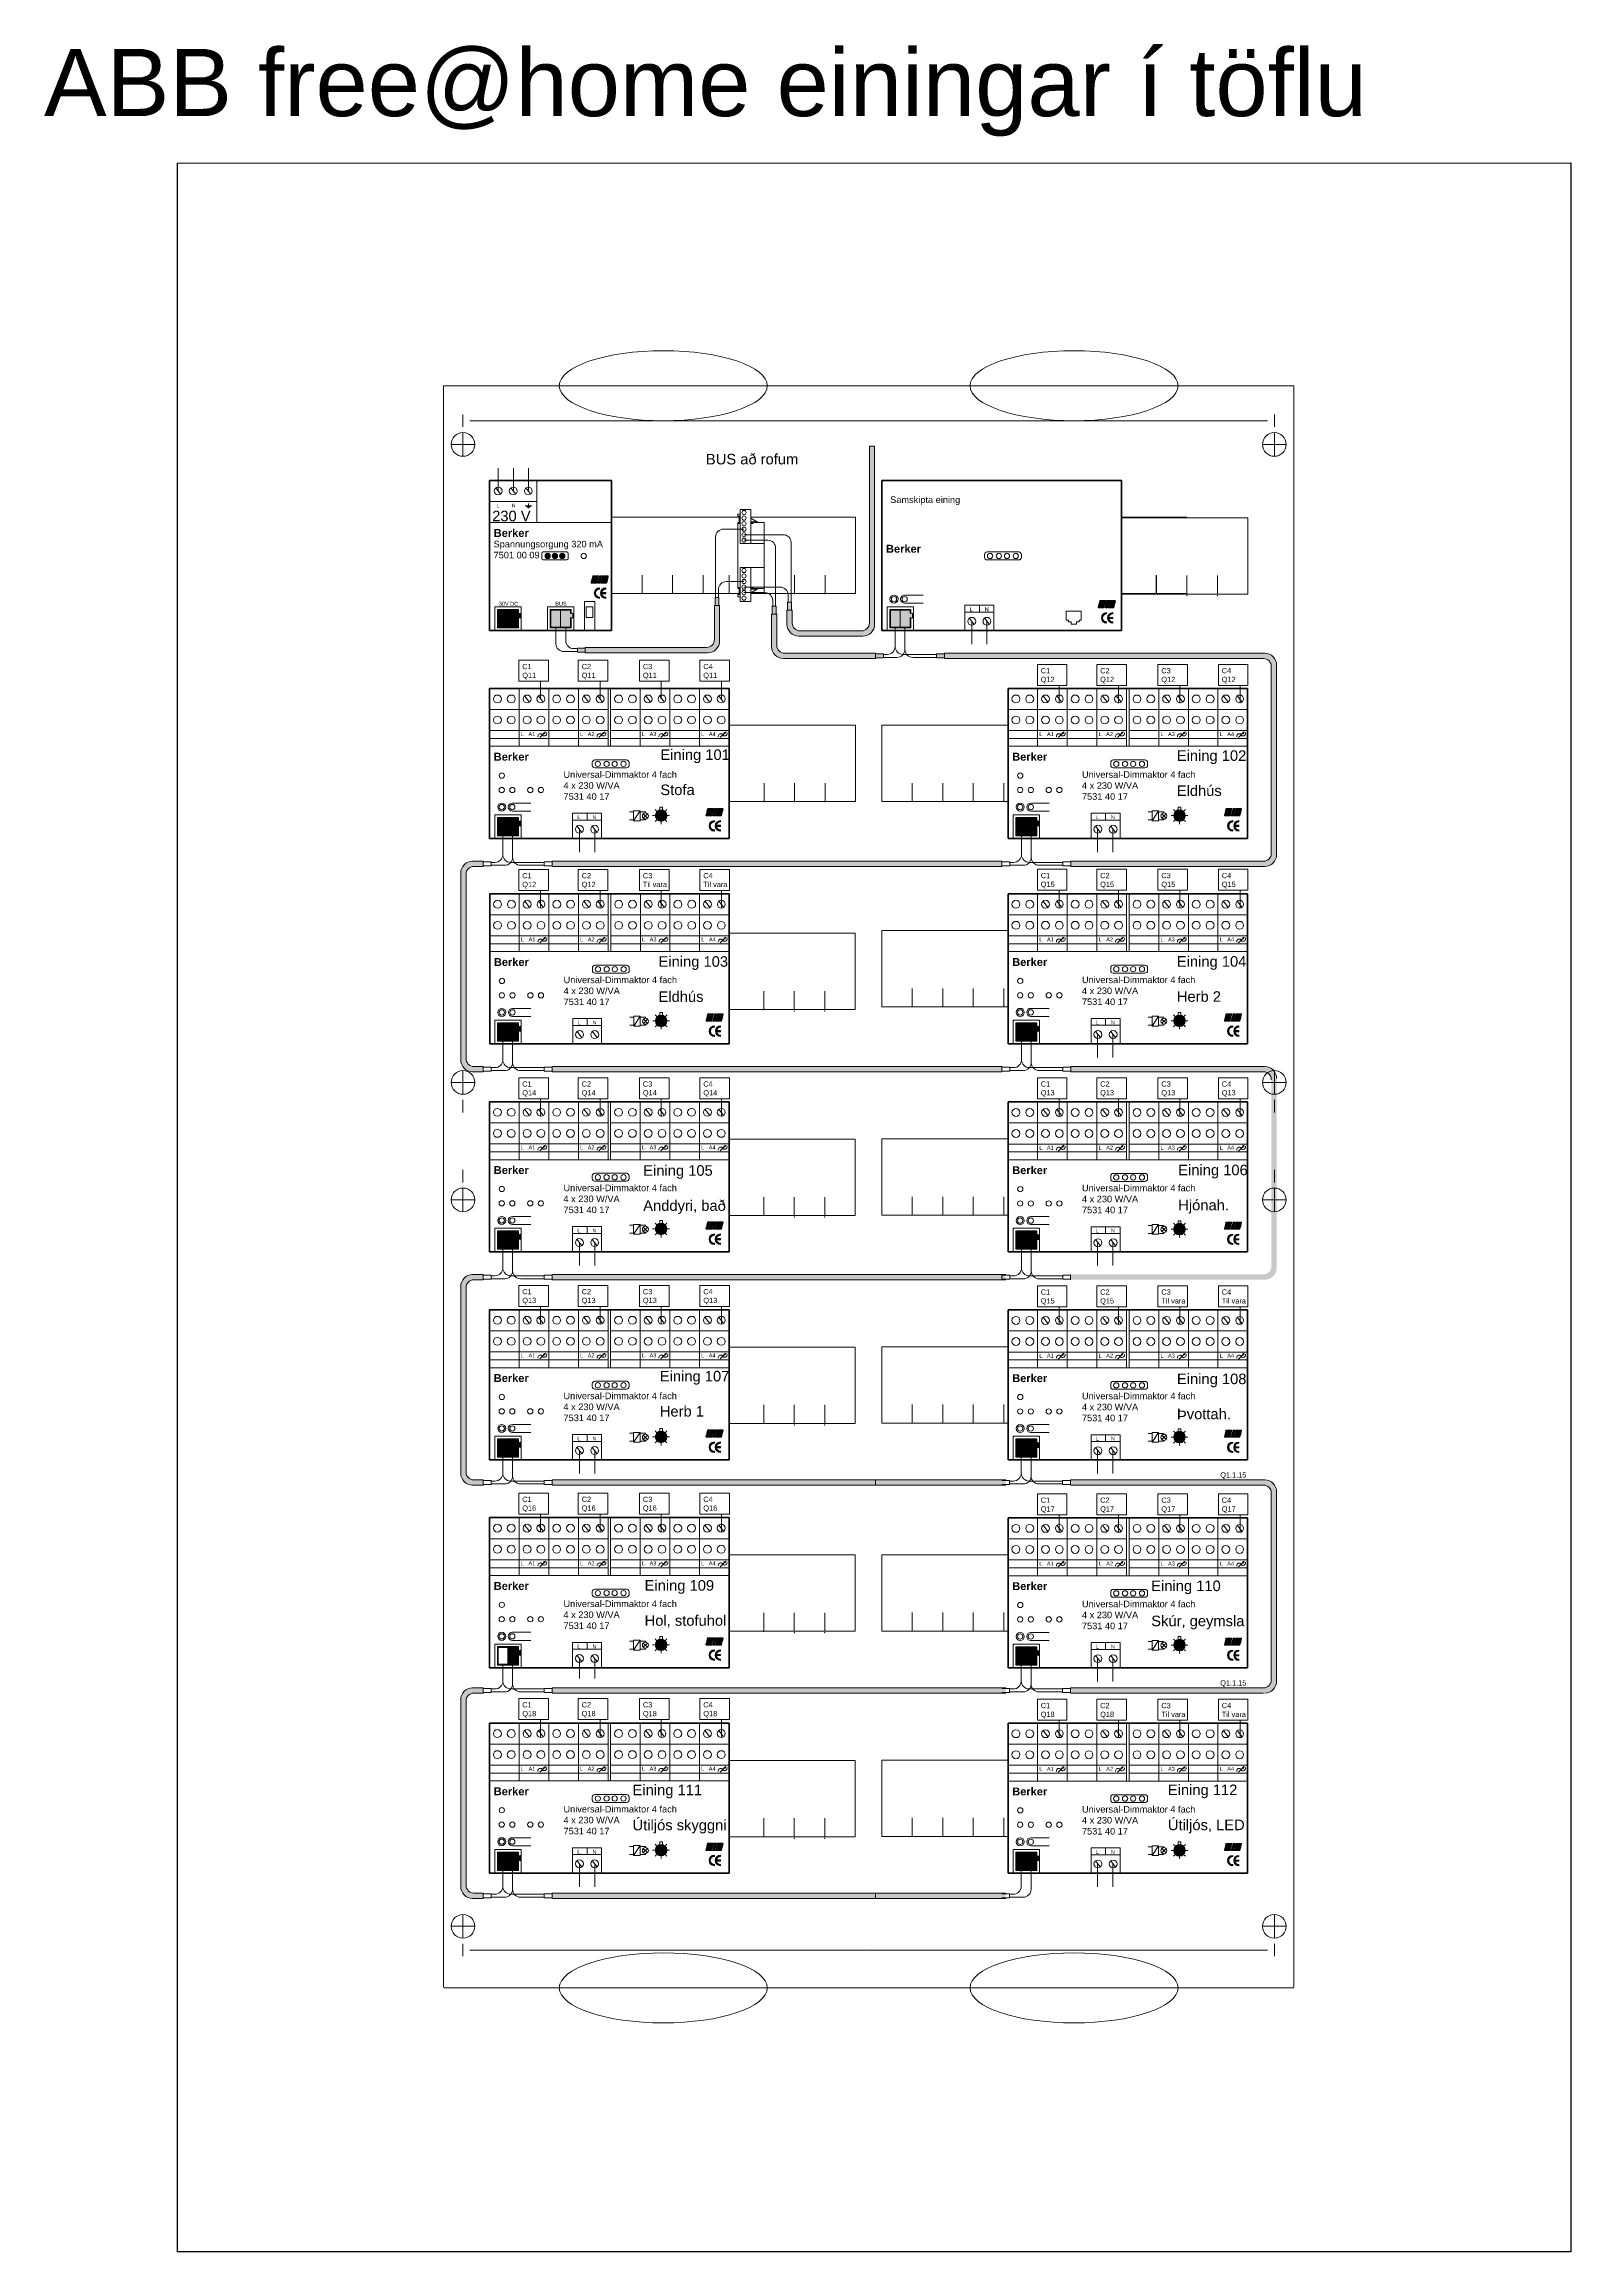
# Model space of a CAD drawing. Header units: millimetres. Extents: x -242231 to 419123, y -2399 to 525285.
# Drawn here: x -53809 to -42121, y 166183 to 183089 of the extents above; entities that cross this region are included whole.
import ezdxf

# ---------------------------------------------------------------- set-up
doc = ezdxf.new("R2010")
doc.units = ezdxf.units.MM
doc.linetypes.add('DASHED', pattern=[19.05, 12.7, -6.35])
for name, color, linetype, lineweight in [('R-635 Töfluteikning', 7, 'Continuous', 15), ('R-635 Töfluteikning dinskinna', 32, 'Continuous', 15), ('R-635 Töfluteikning þunt', 251, 'Continuous', 20), ('R-635 Töfluteikning þykkt', 7, 'Continuous', 35), ('Skygging (Hatch)', 254, 'DASHED', 20), ('Texti', 3, 'Continuous', 20)]:
    doc.layers.add(name, color=color, linetype=linetype, lineweight=lineweight)
doc.styles.get("Standard").update_dxf_attribs({"font": 'arial.ttf'})

msp = doc.modelspace()

# ---------------------------------------------------------------- hatches: boundary and pattern name
at = {"layer": 'R-635 Töfluteikning'}
h = msp.add_hatch(color=3, dxfattribs=at)
h.dxf.hatch_style = 1
h.paths.add_polyline_path([(-47450.901, 180011.093), (-47491.213, 180011.093), (-47491.213, 178656.053, -0.414213562), (-47551.681, 178595.585), (-48020.812, 178595.585, -0.414213562), (-48081.28, 178656.053), (-48081.28, 178753.878), (-48101.436, 178753.878), (-48121.592, 178753.878), (-48121.592, 178645.975, 0.414213562), (-48030.89, 178555.273), (-47541.603, 178555.273, 0.414213562), (-47450.901, 178645.975)])
h = msp.add_hatch(color=4, dxfattribs=at)
h.dxf.hatch_style = 1
h.paths.add_polyline_path([(-49933.939, 179169.515, 1), (-49974.251, 179169.515, 1)])
h = msp.add_hatch(color=2, dxfattribs=at)
h.dxf.hatch_style = 1
h.paths.add_polyline_path([(-49878.035, 179169.515, 1), (-49918.347, 179169.515, 1)])
h = msp.add_hatch(color=1, dxfattribs=at)
h.dxf.hatch_style = 1
h.paths.add_polyline_path([(-49822.132, 179169.515, 1), (-49862.444, 179169.515, 1)])
h = msp.add_hatch(color=5, dxfattribs=at)
h.dxf.hatch_style = 1
h.paths.add_polyline_path([(-49605.046, 179016.894, 0.343329943), (-49608.954, 179013.852), (-49613.382, 178996.356, 0.401710352), (-49610.63, 178991.505, 0.383599248), (-49615.5, 178987.99), (-49620.906, 178966.632, 0.488837505), (-49616.998, 178961.612), (-49577.226, 178961.612), (-49573.566, 178976.07), (-49604.27, 178976.07), (-49602.403, 178983.146), (-49571.775, 178983.146), (-49568.243, 178997.1), (-49598.721, 178997.1), (-49597.014, 179003.569), (-49566.605, 179003.569), (-49563.233, 179016.894)])
h.paths.add_polyline_path([(-49568.88, 178961.612), (-49554.951, 178961.612), (-49540.957, 179016.894), (-49554.887, 179016.894)])
h.paths.add_polyline_path([(-49533.708, 179016.894), (-49537.127, 179003.384), (-49506.423, 179003.384), (-49508.061, 178996.915), (-49538.539, 178996.915), (-49542.221, 178982.961), (-49511.517, 178982.961), (-49513.384, 178975.885), (-49544.088, 178975.885), (-49547.701, 178961.612), (-49505.804, 178961.612, 0.343329943), (-49501.896, 178964.654), (-49496.555, 178985.753, 0.35094923), (-49498.642, 178990.339), (-49498.422, 178990.774, 0.343329943), (-49494.514, 178993.816), (-49489.943, 179011.874, 0.488837505), (-49493.851, 179016.894)])
h = msp.add_hatch(color=256, dxfattribs=at)
h.dxf.hatch_style = 1
h.paths.add_polyline_path([(-49556.74, 178925.051, 1), (-49556.74, 178844.427), (-49556.74, 178853.845, -1), (-49556.74, 178915.634)])
h.paths.add_polyline_path([(-49509.766, 178925.051, 1), (-49509.766, 178844.427), (-49509.766, 178853.845, -0.374508116), (-49540.37, 178880.506), (-49509.766, 178880.506), (-49509.766, 178888.972), (-49540.37, 178888.972, -0.374508116), (-49509.766, 178915.634)])
h = msp.add_hatch(color=102, dxfattribs=at)
h.dxf.hatch_style = 1
h.paths.add_polyline_path([(-50257.705, 178753.678), (-50332.282, 178753.678), (-50332.282, 178624.68), (-50257.705, 178624.68)])
h = msp.add_hatch(color=5, dxfattribs=at)
h.dxf.hatch_style = 1
h.paths.add_polyline_path([(-50183.128, 178727.572), (-50183.128, 178753.678), (-50257.705, 178753.678), (-50257.705, 178624.68), (-50183.128, 178624.68), (-50183.128, 178696.951), (-50163.632, 178692.106), (-50163.632, 178732.418)])
h = msp.add_hatch(color=3, dxfattribs=at)
h.dxf.hatch_style = 1
h.paths.add_polyline_path([(-49929.163, 178624.68), (-49854.586, 178624.68), (-49854.586, 178753.678), (-49929.163, 178753.678)])
h.paths.add_polyline_path([(-47254.464, 178753.678), (-47329.041, 178753.678), (-47329.041, 178624.68), (-47254.464, 178624.68)])
h = msp.add_hatch(color=1, dxfattribs=at)
h.dxf.hatch_style = 1
h.paths.add_polyline_path([(-49780.009, 178696.951), (-49760.512, 178692.106), (-49760.512, 178732.418), (-49780.009, 178727.572), (-49780.009, 178753.678), (-49854.586, 178753.678), (-49854.586, 178624.68), (-49780.009, 178624.68)])
h.paths.add_polyline_path([(-47179.887, 178696.951), (-47160.391, 178692.106), (-47160.391, 178732.418), (-47179.887, 178727.572), (-47179.887, 178753.678), (-47254.464, 178753.678), (-47254.464, 178624.68), (-47179.887, 178624.68)])
h = msp.add_hatch(color=3, dxfattribs=at)
h.dxf.hatch_style = 1
h.paths.add_polyline_path([(-48637.251, 178518.861), (-48637.251, 178790.233), (-48657.407, 178790.233), (-48677.563, 178790.233), (-48677.563, 178528.939, -0.414213562), (-48738.031, 178468.471), (-49665.833, 178468.471), (-49665.833, 178448.315), (-49665.833, 178428.159), (-48727.953, 178428.159, 0.414213562)])
h.paths.add_polyline_path([(-48199.692, 178484.746), (-48199.692, 178724.588), (-48219.848, 178724.588), (-48240.004, 178724.588), (-48240.004, 178474.668, 0.414213562), (-48149.302, 178383.966), (-47443.54, 178383.966), (-47443.54, 178404.122), (-47443.54, 178424.278), (-48139.224, 178424.278, -0.414213562)])
h = msp.add_hatch(color=5, dxfattribs=at)
h.dxf.hatch_style = 1
h.paths.add_polyline_path([(-45722.808, 178827.089, 0.343329943), (-45726.716, 178824.047), (-45731.145, 178806.551, 0.401710352), (-45728.392, 178801.7, 0.383599248), (-45733.262, 178798.185), (-45738.668, 178776.827, 0.488837505), (-45734.76, 178771.807), (-45694.988, 178771.807), (-45691.329, 178786.265), (-45722.033, 178786.265), (-45720.166, 178793.341), (-45689.537, 178793.341), (-45686.005, 178807.295), (-45716.484, 178807.295), (-45714.777, 178813.764), (-45684.368, 178813.764), (-45680.995, 178827.089)])
h.paths.add_polyline_path([(-45686.643, 178771.807), (-45672.713, 178771.807), (-45658.72, 178827.089), (-45672.65, 178827.089)])
h.paths.add_polyline_path([(-45651.47, 178827.089), (-45654.89, 178813.579), (-45624.186, 178813.579), (-45625.823, 178807.11), (-45656.302, 178807.11), (-45659.984, 178793.156), (-45629.28, 178793.156), (-45631.147, 178786.08), (-45661.851, 178786.08), (-45665.464, 178771.807), (-45623.566, 178771.807, 0.343329943), (-45619.658, 178774.849), (-45614.318, 178795.948, 0.35094923), (-45616.405, 178800.534), (-45616.185, 178800.969, 0.343329943), (-45612.277, 178804.011), (-45607.706, 178822.069, 0.488837505), (-45611.614, 178827.089)])
h = msp.add_hatch(color=256, dxfattribs=at)
h.dxf.hatch_style = 1
h.paths.add_polyline_path([(-45674.503, 178654.622), (-45674.503, 178664.04, -1), (-45674.503, 178725.829), (-45674.503, 178735.246, 1)])
h.paths.add_polyline_path([(-45627.529, 178725.829), (-45627.529, 178735.246, 1), (-45627.529, 178654.622), (-45627.529, 178664.04, -0.374508116), (-45658.132, 178690.702), (-45627.529, 178690.702), (-45627.529, 178699.167), (-45658.132, 178699.167, -0.374508116)])
h = msp.add_hatch(color=3, dxfattribs=at)
h.dxf.hatch_style = 1
h.paths.add_polyline_path([(-46494.971, 178424.278), (-46916.977, 178424.278), (-46916.977, 178404.122), (-46916.977, 178383.966), (-44552.492, 178383.966), (-44474.034, 178383.966, -0.414213562), (-44413.566, 178323.498), (-44413.566, 176892.423, -0.414213562), (-44474.034, 176831.955), (-45949.336, 176831.955), (-45949.336, 176811.799), (-45949.336, 176791.643), (-44463.956, 176791.643, 0.414213562), (-44373.254, 176882.345), (-44373.254, 178333.576, 0.414213562), (-44463.956, 178424.278)])
h = msp.add_hatch(color=256, dxfattribs=at)
h.dxf.hatch_style = 1
h.paths.add_polyline_path([(-49970.659, 177822.835), (-49985.086, 177815.757), (-49977.738, 177808.409)])
h = msp.add_hatch(color=256, dxfattribs=at)
h.dxf.hatch_style = 1
h.paths.add_polyline_path([(-49517.15, 177822.835), (-49531.576, 177815.757), (-49524.228, 177808.409)])
h = msp.add_hatch(color=256, dxfattribs=at)
h.dxf.hatch_style = 1
h.paths.add_polyline_path([(-49043.638, 177822.835), (-49058.064, 177815.757), (-49050.716, 177808.409)])
h = msp.add_hatch(color=256, dxfattribs=at)
h.dxf.hatch_style = 1
h.paths.add_polyline_path([(-48590.128, 177822.835), (-48604.555, 177815.757), (-48597.207, 177808.409)])
h = msp.add_hatch(color=256, dxfattribs=at)
h.dxf.hatch_style = 1
h.paths.add_polyline_path([(-46001.329, 177822.835), (-46015.755, 177815.757), (-46008.407, 177808.409)])
h = msp.add_hatch(color=256, dxfattribs=at)
h.dxf.hatch_style = 1
h.paths.add_polyline_path([(-45547.819, 177822.835), (-45562.245, 177815.757), (-45554.897, 177808.409)])
h = msp.add_hatch(color=256, dxfattribs=at)
h.dxf.hatch_style = 1
h.paths.add_polyline_path([(-45074.307, 177822.835), (-45088.733, 177815.757), (-45081.385, 177808.409)])
h = msp.add_hatch(color=256, dxfattribs=at)
h.dxf.hatch_style = 1
h.paths.add_polyline_path([(-44620.797, 177822.835), (-44635.224, 177815.757), (-44627.876, 177808.409)])
h = msp.add_hatch(color=256, dxfattribs=at)
h.dxf.hatch_style = 1
h.paths.add_polyline_path([(-49041.726, 177181.162, 1), (-49130.185, 177181.162, 1)])
h = msp.add_hatch(color=5, dxfattribs=at)
h.dxf.hatch_style = 1
h.paths.add_polyline_path([(-48726.05, 177234.766, 0.343329943), (-48729.958, 177231.724), (-48734.386, 177214.229, 0.401710352), (-48731.634, 177209.378, 0.383599248), (-48736.504, 177205.863), (-48741.91, 177184.505, 0.488837505), (-48738.002, 177179.484), (-48698.23, 177179.484), (-48694.57, 177193.942), (-48725.274, 177193.942), (-48723.407, 177201.018), (-48692.779, 177201.018), (-48689.247, 177214.972), (-48719.725, 177214.972), (-48718.018, 177221.442), (-48687.609, 177221.442), (-48684.237, 177234.766)])
h.paths.add_polyline_path([(-48689.884, 177179.484), (-48675.954, 177179.484), (-48661.961, 177234.766), (-48675.891, 177234.766)])
h.paths.add_polyline_path([(-48654.712, 177234.766), (-48658.131, 177221.257), (-48627.427, 177221.257), (-48629.065, 177214.787), (-48659.543, 177214.787), (-48663.225, 177200.833), (-48632.521, 177200.833), (-48634.388, 177193.757), (-48665.092, 177193.757), (-48668.705, 177179.484), (-48626.808, 177179.484, 0.343329943), (-48622.9, 177182.526), (-48617.559, 177203.626, 0.35094923), (-48619.646, 177208.212), (-48619.426, 177208.646, 0.343329943), (-48615.518, 177211.688), (-48610.947, 177229.746, 0.488837505), (-48614.855, 177234.766)])
h = msp.add_hatch(color=256, dxfattribs=at)
h.dxf.hatch_style = 1
h.paths.add_polyline_path([(-45072.395, 177181.162, 1), (-45160.854, 177181.162, 1)])
h = msp.add_hatch(color=5, dxfattribs=at)
h.dxf.hatch_style = 1
h.paths.add_polyline_path([(-44756.719, 177234.766, 0.343329943), (-44760.627, 177231.724), (-44765.055, 177214.229, 0.401710352), (-44762.303, 177209.378, 0.383599248), (-44767.173, 177205.863), (-44772.579, 177184.505, 0.488837505), (-44768.671, 177179.484), (-44728.899, 177179.484), (-44725.239, 177193.942), (-44755.943, 177193.942), (-44754.076, 177201.018), (-44723.448, 177201.018), (-44719.916, 177214.972), (-44750.394, 177214.972), (-44748.687, 177221.442), (-44718.278, 177221.442), (-44714.906, 177234.766)])
h.paths.add_polyline_path([(-44720.554, 177179.484), (-44706.624, 177179.484), (-44692.63, 177234.766), (-44706.56, 177234.766)])
h.paths.add_polyline_path([(-44685.381, 177234.766), (-44688.801, 177221.257), (-44658.097, 177221.257), (-44659.734, 177214.787), (-44690.212, 177214.787), (-44693.894, 177200.833), (-44663.19, 177200.833), (-44665.057, 177193.757), (-44695.761, 177193.757), (-44699.374, 177179.484), (-44657.477, 177179.484, 0.343329943), (-44653.569, 177182.526), (-44648.228, 177203.626, 0.35094923), (-44650.315, 177208.212), (-44650.095, 177208.646, 0.343329943), (-44646.187, 177211.688), (-44641.617, 177229.746, 0.488837505), (-44645.525, 177234.766)])
h = msp.add_hatch(color=3, dxfattribs=at)
h.dxf.hatch_style = 1
h.paths.add_polyline_path([(-50332.326, 177032.114), (-50257.748, 177032.114), (-50257.748, 177161.112), (-50332.326, 177161.112)])
h = msp.add_hatch(color=1, dxfattribs=at)
h.dxf.hatch_style = 1
h.paths.add_polyline_path([(-50183.171, 177104.385), (-50163.675, 177099.539), (-50163.675, 177139.851), (-50183.171, 177135.006), (-50183.171, 177161.112), (-50257.748, 177161.112), (-50257.748, 177032.114), (-50183.171, 177032.114)])
h = msp.add_hatch(color=256, dxfattribs=at)
h.dxf.hatch_style = 1
h.paths.add_polyline_path([(-48677.744, 177062.3), (-48677.744, 177071.717, -1), (-48677.744, 177133.506), (-48677.744, 177142.924, 1)])
h.paths.add_polyline_path([(-48630.77, 177133.506), (-48630.77, 177142.924, 1), (-48630.77, 177062.3), (-48630.77, 177071.717, -0.374508116), (-48661.373, 177098.379), (-48630.77, 177098.379), (-48630.77, 177106.845), (-48661.373, 177106.845, -0.374508116)])
h = msp.add_hatch(color=3, dxfattribs=at)
h.dxf.hatch_style = 1
h.paths.add_polyline_path([(-46363.038, 177032.782), (-46288.461, 177032.782), (-46288.461, 177161.78), (-46363.038, 177161.78)])
h = msp.add_hatch(color=1, dxfattribs=at)
h.dxf.hatch_style = 1
h.paths.add_polyline_path([(-46213.883, 177105.053), (-46194.387, 177100.208), (-46194.387, 177140.52), (-46213.883, 177135.674), (-46213.883, 177161.78), (-46288.461, 177161.78), (-46288.461, 177032.782), (-46213.883, 177032.782)])
h = msp.add_hatch(color=256, dxfattribs=at)
h.dxf.hatch_style = 1
h.paths.add_polyline_path([(-44708.413, 177062.3), (-44708.413, 177071.717, -1), (-44708.413, 177133.506), (-44708.413, 177142.924, 1)])
h.paths.add_polyline_path([(-44661.439, 177133.506), (-44661.439, 177142.924, 1), (-44661.439, 177062.3), (-44661.439, 177071.717, -0.374508116), (-44692.043, 177098.379), (-44661.439, 177098.379), (-44661.439, 177106.845), (-44692.043, 177106.845, -0.374508116)])
h = msp.add_hatch(color=3, dxfattribs=at)
h.dxf.hatch_style = 1
h.paths.add_polyline_path([(-50518.637, 176791.643), (-50446.781, 176791.643), (-50446.781, 176811.799), (-50446.781, 176831.955), (-50528.715, 176831.955, 0.414213562), (-50619.417, 176741.253), (-50619.417, 175310.178, 0.414213562), (-50528.715, 175219.476), (-50446.781, 175219.476), (-50446.781, 175239.632), (-50446.781, 175259.788), (-50518.637, 175259.788, -0.414213562), (-50579.105, 175320.256), (-50579.105, 176731.175, -0.414213562)])
h = msp.add_hatch(color=3, dxfattribs=at)
h.dxf.hatch_style = 1
h.paths.add_polyline_path([(-49920.218, 176831.955), (-49920.218, 176811.799), (-49920.218, 176791.643), (-46475.899, 176791.643), (-46475.899, 176811.799), (-46475.899, 176831.955)])
h = msp.add_hatch(color=256, dxfattribs=at)
h.dxf.hatch_style = 1
h.paths.add_polyline_path([(-49969.777, 176250.532), (-49984.203, 176243.453), (-49976.855, 176236.105)])
h = msp.add_hatch(color=256, dxfattribs=at)
h.dxf.hatch_style = 1
h.paths.add_polyline_path([(-49516.267, 176250.532), (-49530.693, 176243.453), (-49523.346, 176236.105)])
h = msp.add_hatch(color=256, dxfattribs=at)
h.dxf.hatch_style = 1
h.paths.add_polyline_path([(-49042.755, 176250.532), (-49057.181, 176243.453), (-49049.833, 176236.105)])
h = msp.add_hatch(color=256, dxfattribs=at)
h.dxf.hatch_style = 1
h.paths.add_polyline_path([(-48589.245, 176250.532), (-48603.672, 176243.453), (-48596.324, 176236.105)])
h = msp.add_hatch(color=256, dxfattribs=at)
h.dxf.hatch_style = 1
h.paths.add_polyline_path([(-46001.329, 176250.761), (-46015.755, 176243.682), (-46008.407, 176236.334)])
h = msp.add_hatch(color=256, dxfattribs=at)
h.dxf.hatch_style = 1
h.paths.add_polyline_path([(-45547.819, 176250.761), (-45562.245, 176243.682), (-45554.897, 176236.334)])
h = msp.add_hatch(color=256, dxfattribs=at)
h.dxf.hatch_style = 1
h.paths.add_polyline_path([(-45074.307, 176250.761), (-45088.733, 176243.682), (-45081.385, 176236.334)])
h = msp.add_hatch(color=256, dxfattribs=at)
h.dxf.hatch_style = 1
h.paths.add_polyline_path([(-44620.797, 176250.761), (-44635.224, 176243.682), (-44627.876, 176236.334)])
h = msp.add_hatch(color=256, dxfattribs=at)
h.dxf.hatch_style = 1
h.paths.add_polyline_path([(-49040.843, 175608.859, 1), (-49129.302, 175608.859, 1)])
h = msp.add_hatch(color=5, dxfattribs=at)
h.dxf.hatch_style = 1
h.paths.add_polyline_path([(-48725.167, 175662.463, 0.343329943), (-48729.075, 175659.421), (-48733.503, 175641.925, 0.401710352), (-48730.751, 175637.074, 0.383599248), (-48735.621, 175633.559), (-48741.027, 175612.201, 0.488837505), (-48737.119, 175607.181), (-48697.347, 175607.181), (-48693.687, 175621.639), (-48724.391, 175621.639), (-48722.524, 175628.715), (-48691.896, 175628.715), (-48688.364, 175642.669), (-48718.842, 175642.669), (-48717.135, 175649.138), (-48686.727, 175649.138), (-48683.354, 175662.463)])
h.paths.add_polyline_path([(-48689.002, 175607.181), (-48675.072, 175607.181), (-48661.079, 175662.463), (-48675.008, 175662.463)])
h.paths.add_polyline_path([(-48653.829, 175662.463), (-48657.249, 175648.953), (-48626.545, 175648.953), (-48628.182, 175642.484), (-48658.661, 175642.484), (-48662.342, 175628.53), (-48631.638, 175628.53), (-48633.505, 175621.454), (-48664.209, 175621.454), (-48667.822, 175607.181), (-48625.925, 175607.181, 0.343329943), (-48622.017, 175610.223), (-48616.676, 175631.322, 0.35094923), (-48618.763, 175635.908), (-48618.543, 175636.343, 0.343329943), (-48614.635, 175639.385), (-48610.065, 175657.443, 0.488837505), (-48613.973, 175662.463)])
h = msp.add_hatch(color=256, dxfattribs=at)
h.dxf.hatch_style = 1
h.paths.add_polyline_path([(-45072.395, 175609.088, 1), (-45160.854, 175609.088, 1)])
h = msp.add_hatch(color=5, dxfattribs=at)
h.dxf.hatch_style = 1
h.paths.add_polyline_path([(-44756.719, 175662.692, 0.343329943), (-44760.627, 175659.65), (-44765.055, 175642.154, 0.401710352), (-44762.303, 175637.303, 0.383599248), (-44767.173, 175633.788), (-44772.579, 175612.43, 0.488837505), (-44768.671, 175607.41), (-44728.899, 175607.41), (-44725.239, 175621.868), (-44755.943, 175621.868), (-44754.076, 175628.944), (-44723.448, 175628.944), (-44719.916, 175642.898), (-44750.394, 175642.898), (-44748.687, 175649.367), (-44718.278, 175649.367), (-44714.906, 175662.692)])
h.paths.add_polyline_path([(-44720.554, 175607.41), (-44706.624, 175607.41), (-44692.63, 175662.692), (-44706.56, 175662.692)])
h.paths.add_polyline_path([(-44685.381, 175662.692), (-44688.801, 175649.182), (-44658.097, 175649.182), (-44659.734, 175642.713), (-44690.212, 175642.713), (-44693.894, 175628.759), (-44663.19, 175628.759), (-44665.057, 175621.683), (-44695.761, 175621.683), (-44699.374, 175607.41), (-44657.477, 175607.41, 0.343329943), (-44653.569, 175610.452), (-44648.228, 175631.551, 0.35094923), (-44650.315, 175636.137), (-44650.095, 175636.572, 0.343329943), (-44646.187, 175639.614), (-44641.617, 175657.672, 0.488837505), (-44645.525, 175662.692)])
h = msp.add_hatch(color=3, dxfattribs=at)
h.dxf.hatch_style = 1
h.paths.add_polyline_path([(-50331.389, 175459.983), (-50256.812, 175459.983), (-50256.812, 175588.981), (-50331.389, 175588.981)])
h = msp.add_hatch(color=1, dxfattribs=at)
h.dxf.hatch_style = 1
h.paths.add_polyline_path([(-50182.235, 175532.255), (-50162.738, 175527.409), (-50162.738, 175567.721), (-50182.235, 175562.875), (-50182.235, 175588.981), (-50256.812, 175588.981), (-50256.812, 175459.983), (-50182.235, 175459.983)])
h = msp.add_hatch(color=256, dxfattribs=at)
h.dxf.hatch_style = 1
h.paths.add_polyline_path([(-48676.862, 175489.996), (-48676.862, 175499.414, -1), (-48676.862, 175561.203), (-48676.862, 175570.62, 1)])
h.paths.add_polyline_path([(-48629.887, 175561.203), (-48629.887, 175570.62, 1), (-48629.887, 175489.996), (-48629.887, 175499.414, -0.374508116), (-48660.491, 175526.076), (-48629.887, 175526.076), (-48629.887, 175534.541), (-48660.491, 175534.541, -0.374508116)])
h = msp.add_hatch(color=3, dxfattribs=at)
h.dxf.hatch_style = 1
h.paths.add_polyline_path([(-46362.467, 175460.147), (-46287.89, 175460.147), (-46287.89, 175589.145), (-46362.467, 175589.145)])
h = msp.add_hatch(color=1, dxfattribs=at)
h.dxf.hatch_style = 1
h.paths.add_polyline_path([(-46213.313, 175532.418), (-46193.817, 175527.572), (-46193.817, 175567.884), (-46213.313, 175563.039), (-46213.313, 175589.145), (-46287.89, 175589.145), (-46287.89, 175460.147), (-46213.313, 175460.147)])
h = msp.add_hatch(color=256, dxfattribs=at)
h.dxf.hatch_style = 1
h.paths.add_polyline_path([(-44708.413, 175490.225), (-44708.413, 175499.643, -1), (-44708.413, 175561.432), (-44708.413, 175570.849, 1)])
h.paths.add_polyline_path([(-44661.439, 175561.432), (-44661.439, 175570.849, 1), (-44661.439, 175490.225), (-44661.439, 175499.643, -0.374508116), (-44692.043, 175526.305), (-44661.439, 175526.305), (-44661.439, 175534.77), (-44692.043, 175534.77, -0.374508116)])
h = msp.add_hatch(color=3, dxfattribs=at)
h.dxf.hatch_style = 1
h.paths.add_polyline_path([(-49920.218, 175259.881), (-49920.218, 175239.725), (-49920.218, 175219.569), (-46475.899, 175219.569), (-46475.899, 175239.725), (-46475.899, 175259.881)])
h = msp.add_hatch(color=3, dxfattribs=at)
h.dxf.hatch_style = 1
edge = h.paths.add_edge_path()
edge.add_line((-45949.67, 175260.119), (-45949.444, 175219.807))
edge.add_line((-45949.444, 175219.807), (-44552.077, 175219.807))
edge.add_line((-44552.077, 175219.807), (-44473.619, 175219.807))
edge.add_arc((-44473.619, 175159.339), 60.468, 0, 90, ccw=False)
edge.add_line((-44413.151, 175159.339), (-44413.151, 173728.264))
edge.add_arc((-44473.619, 173728.264), 60.468, 270, 360, ccw=False)
edge.add_line((-44473.619, 173667.796), (-45948.921, 173667.796))
edge.add_line((-45948.921, 173667.796), (-45948.921, 173647.64))
edge.add_line((-45948.921, 173647.64), (-45948.921, 173627.484))
edge.add_line((-45948.921, 173627.484), (-44463.541, 173627.484))
edge.add_arc((-44463.541, 173718.186), 90.702, 270, 360)
edge.add_line((-44372.839, 173718.186), (-44372.839, 175169.417))
edge.add_arc((-44463.541, 175169.417), 90.702, 0, 90)
edge.add_line((-44463.541, 175260.119), (-45949.67, 175260.119))
h = msp.add_hatch(color=256, dxfattribs=at)
h.dxf.hatch_style = 1
h.paths.add_polyline_path([(-49970.659, 174657.456), (-49985.086, 174650.377), (-49977.738, 174643.029)])
h = msp.add_hatch(color=256, dxfattribs=at)
h.dxf.hatch_style = 1
h.paths.add_polyline_path([(-49517.15, 174657.456), (-49531.576, 174650.377), (-49524.228, 174643.029)])
h = msp.add_hatch(color=256, dxfattribs=at)
h.dxf.hatch_style = 1
h.paths.add_polyline_path([(-49043.638, 174657.456), (-49058.064, 174650.377), (-49050.716, 174643.029)])
h = msp.add_hatch(color=256, dxfattribs=at)
h.dxf.hatch_style = 1
h.paths.add_polyline_path([(-48590.128, 174657.456), (-48604.555, 174650.377), (-48597.207, 174643.029)])
h = msp.add_hatch(color=256, dxfattribs=at)
h.dxf.hatch_style = 1
h.paths.add_polyline_path([(-46001.329, 174656.325), (-46015.755, 174649.247), (-46008.407, 174641.899)])
h = msp.add_hatch(color=256, dxfattribs=at)
h.dxf.hatch_style = 1
h.paths.add_polyline_path([(-45547.819, 174656.325), (-45562.245, 174649.247), (-45554.897, 174641.899)])
h = msp.add_hatch(color=256, dxfattribs=at)
h.dxf.hatch_style = 1
h.paths.add_polyline_path([(-45074.307, 174656.325), (-45088.733, 174649.247), (-45081.385, 174641.899)])
h = msp.add_hatch(color=256, dxfattribs=at)
h.dxf.hatch_style = 1
h.paths.add_polyline_path([(-44620.797, 174656.325), (-44635.224, 174649.247), (-44627.876, 174641.899)])
h = msp.add_hatch(color=3, dxfattribs=at)
h.dxf.hatch_style = 1
h.paths.add_polyline_path([(-50332.282, 173866.978), (-50257.705, 173866.978), (-50257.705, 173995.976), (-50332.282, 173995.976)])
h = msp.add_hatch(color=1, dxfattribs=at)
h.dxf.hatch_style = 1
h.paths.add_polyline_path([(-50183.128, 173939.249), (-50163.632, 173934.403), (-50163.632, 173974.715), (-50183.128, 173969.87), (-50183.128, 173995.976), (-50257.705, 173995.976), (-50257.705, 173866.978), (-50183.128, 173866.978)])
h = msp.add_hatch(color=256, dxfattribs=at)
h.dxf.hatch_style = 1
h.paths.add_polyline_path([(-49041.726, 174015.782, 1), (-49130.185, 174015.782, 1)])
h = msp.add_hatch(color=5, dxfattribs=at)
h.dxf.hatch_style = 1
h.paths.add_polyline_path([(-48726.05, 174069.387, 0.343329943), (-48729.958, 174066.345), (-48734.386, 174048.849, 0.401710352), (-48731.634, 174043.998, 0.383599248), (-48736.504, 174040.483), (-48741.91, 174019.125, 0.488837505), (-48738.002, 174014.105), (-48698.23, 174014.105), (-48694.57, 174028.563), (-48725.274, 174028.563), (-48723.407, 174035.639), (-48692.779, 174035.639), (-48689.247, 174049.593), (-48719.725, 174049.593), (-48718.018, 174056.062), (-48687.609, 174056.062), (-48684.237, 174069.387)])
h.paths.add_polyline_path([(-48689.884, 174014.105), (-48675.954, 174014.105), (-48661.961, 174069.387), (-48675.891, 174069.387)])
h.paths.add_polyline_path([(-48654.712, 174069.387), (-48658.131, 174055.877), (-48627.427, 174055.877), (-48629.065, 174049.408), (-48659.543, 174049.408), (-48663.225, 174035.454), (-48632.521, 174035.454), (-48634.388, 174028.377), (-48665.092, 174028.377), (-48668.705, 174014.105), (-48626.808, 174014.105, 0.343329943), (-48622.9, 174017.147), (-48617.559, 174038.246, 0.35094923), (-48619.646, 174042.832), (-48619.426, 174043.267, 0.343329943), (-48615.518, 174046.309), (-48610.947, 174064.366, 0.488837505), (-48614.855, 174069.387)])
h = msp.add_hatch(color=256, dxfattribs=at)
h.dxf.hatch_style = 1
h.paths.add_polyline_path([(-48677.744, 173896.92), (-48677.744, 173906.338, -1), (-48677.744, 173968.127), (-48677.744, 173977.544, 1)])
h.paths.add_polyline_path([(-48630.77, 173968.127), (-48630.77, 173977.544, 1), (-48630.77, 173896.92), (-48630.77, 173906.338, -0.374508116), (-48661.373, 173932.999), (-48630.77, 173932.999), (-48630.77, 173941.465), (-48661.373, 173941.465, -0.374508116)])
h = msp.add_hatch(color=3, dxfattribs=at)
h.dxf.hatch_style = 1
h.paths.add_polyline_path([(-46362.467, 173865.711), (-46287.89, 173865.711), (-46287.89, 173994.71), (-46362.467, 173994.71)])
h = msp.add_hatch(color=1, dxfattribs=at)
h.dxf.hatch_style = 1
h.paths.add_polyline_path([(-46213.313, 173937.983), (-46193.817, 173933.137), (-46193.817, 173973.449), (-46213.313, 173968.603), (-46213.313, 173994.71), (-46287.89, 173994.71), (-46287.89, 173865.711), (-46213.313, 173865.711)])
h = msp.add_hatch(color=256, dxfattribs=at)
h.dxf.hatch_style = 1
h.paths.add_polyline_path([(-45072.395, 174014.652, 1), (-45160.854, 174014.652, 1)])
h = msp.add_hatch(color=5, dxfattribs=at)
h.dxf.hatch_style = 1
h.paths.add_polyline_path([(-44756.719, 174068.257, 0.343329943), (-44760.627, 174065.215), (-44765.055, 174047.719, 0.401710352), (-44762.303, 174042.868, 0.383599248), (-44767.173, 174039.353), (-44772.579, 174017.995, 0.488837505), (-44768.671, 174012.974), (-44728.899, 174012.974), (-44725.239, 174027.432), (-44755.943, 174027.432), (-44754.076, 174034.508), (-44723.448, 174034.508), (-44719.916, 174048.462), (-44750.394, 174048.462), (-44748.687, 174054.932), (-44718.278, 174054.932), (-44714.906, 174068.257)])
h.paths.add_polyline_path([(-44720.554, 174012.974), (-44706.624, 174012.974), (-44692.63, 174068.257), (-44706.56, 174068.257)])
h.paths.add_polyline_path([(-44685.381, 174068.257), (-44688.801, 174054.747), (-44658.097, 174054.747), (-44659.734, 174048.277), (-44690.212, 174048.277), (-44693.894, 174034.323), (-44663.19, 174034.323), (-44665.057, 174027.247), (-44695.761, 174027.247), (-44699.374, 174012.974), (-44657.477, 174012.974, 0.343329943), (-44653.569, 174016.016), (-44648.228, 174037.116, 0.35094923), (-44650.315, 174041.702), (-44650.095, 174042.136, 0.343329943), (-44646.187, 174045.178), (-44641.617, 174063.236, 0.488837505), (-44645.525, 174068.257)])
h = msp.add_hatch(color=256, dxfattribs=at)
h.dxf.hatch_style = 1
h.paths.add_polyline_path([(-44708.413, 173895.79), (-44708.413, 173905.207, -1), (-44708.413, 173966.996), (-44708.413, 173976.414, 1)])
h.paths.add_polyline_path([(-44661.439, 173966.996), (-44661.439, 173976.414, 1), (-44661.439, 173895.79), (-44661.439, 173905.207, -0.374508116), (-44692.043, 173931.869), (-44661.439, 173931.869), (-44661.439, 173940.335), (-44692.043, 173940.335, -0.374508116)])
h = msp.add_hatch(color=3, dxfattribs=at)
h.dxf.hatch_style = 1
h.paths.add_polyline_path([(-50518.637, 172094.409), (-50446.781, 172094.409), (-50446.781, 172074.253), (-50446.781, 172054.097), (-50528.715, 172054.097, -0.414213562), (-50619.417, 172144.799), (-50619.417, 173575.874, -0.414213562), (-50528.715, 173666.575), (-50446.781, 173666.575), (-50446.781, 173646.42), (-50446.781, 173626.264), (-50518.637, 173626.264, 0.414213562), (-50579.105, 173565.796), (-50579.105, 172154.877, 0.414213562)])
h = msp.add_hatch(color=3, dxfattribs=at)
h.dxf.hatch_style = 1
h.paths.add_polyline_path([(-46446.914, 173626.264), (-46446.914, 173646.42), (-46446.128, 173666.575), (-49920.218, 173666.575), (-49920.218, 173646.42), (-49920.218, 173626.264)])
h = msp.add_hatch(color=256, dxfattribs=at)
h.dxf.hatch_style = 1
h.paths.add_polyline_path([(-49970.659, 173064.787), (-49985.086, 173057.708), (-49977.738, 173050.36)])
h = msp.add_hatch(color=256, dxfattribs=at)
h.dxf.hatch_style = 1
h.paths.add_polyline_path([(-49517.15, 173064.787), (-49531.576, 173057.708), (-49524.228, 173050.36)])
h = msp.add_hatch(color=256, dxfattribs=at)
h.dxf.hatch_style = 1
h.paths.add_polyline_path([(-49043.638, 173064.787), (-49058.064, 173057.708), (-49050.716, 173050.36)])
h = msp.add_hatch(color=256, dxfattribs=at)
h.dxf.hatch_style = 1
h.paths.add_polyline_path([(-48590.128, 173064.787), (-48604.555, 173057.708), (-48597.207, 173050.36)])
h = msp.add_hatch(color=256, dxfattribs=at)
h.dxf.hatch_style = 1
h.paths.add_polyline_path([(-46001.329, 173063.778), (-46015.755, 173056.699), (-46008.407, 173049.351)])
h = msp.add_hatch(color=256, dxfattribs=at)
h.dxf.hatch_style = 1
h.paths.add_polyline_path([(-45547.819, 173063.778), (-45562.245, 173056.699), (-45554.897, 173049.351)])
h = msp.add_hatch(color=256, dxfattribs=at)
h.dxf.hatch_style = 1
h.paths.add_polyline_path([(-45074.307, 173063.778), (-45088.733, 173056.699), (-45081.385, 173049.351)])
h = msp.add_hatch(color=256, dxfattribs=at)
h.dxf.hatch_style = 1
h.paths.add_polyline_path([(-44620.797, 173063.778), (-44635.224, 173056.699), (-44627.876, 173049.351)])
h = msp.add_hatch(color=256, dxfattribs=at)
h.dxf.hatch_style = 1
h.paths.add_polyline_path([(-49041.726, 172423.113, 1), (-49130.185, 172423.113, 1)])
h = msp.add_hatch(color=5, dxfattribs=at)
h.dxf.hatch_style = 1
h.paths.add_polyline_path([(-48726.05, 172476.718, 0.343329943), (-48729.958, 172473.676), (-48734.386, 172456.18, 0.401710352), (-48731.634, 172451.329, 0.383599248), (-48736.504, 172447.814), (-48741.91, 172426.456, 0.488837505), (-48738.002, 172421.435), (-48698.23, 172421.435), (-48694.57, 172435.894), (-48725.274, 172435.894), (-48723.407, 172442.97), (-48692.779, 172442.97), (-48689.247, 172456.924), (-48719.725, 172456.924), (-48718.018, 172463.393), (-48687.609, 172463.393), (-48684.237, 172476.718)])
h.paths.add_polyline_path([(-48689.884, 172421.435), (-48675.954, 172421.435), (-48661.961, 172476.718), (-48675.891, 172476.718)])
h.paths.add_polyline_path([(-48654.712, 172476.718), (-48658.131, 172463.208), (-48627.427, 172463.208), (-48629.065, 172456.739), (-48659.543, 172456.739), (-48663.225, 172442.785), (-48632.521, 172442.785), (-48634.388, 172435.708), (-48665.092, 172435.708), (-48668.705, 172421.435), (-48626.808, 172421.435, 0.343329943), (-48622.9, 172424.477), (-48617.559, 172445.577, 0.35094923), (-48619.646, 172450.163), (-48619.426, 172450.598, 0.343329943), (-48615.518, 172453.64), (-48610.947, 172471.697, 0.488837505), (-48614.855, 172476.718)])
h = msp.add_hatch(color=256, dxfattribs=at)
h.dxf.hatch_style = 1
h.paths.add_polyline_path([(-45072.395, 172422.105, 1), (-45160.854, 172422.105, 1)])
h = msp.add_hatch(color=5, dxfattribs=at)
h.dxf.hatch_style = 1
h.paths.add_polyline_path([(-44756.719, 172475.709, 0.343329943), (-44760.627, 172472.667), (-44765.055, 172455.171, 0.401710352), (-44762.303, 172450.32, 0.383599248), (-44767.173, 172446.805), (-44772.579, 172425.447, 0.488837505), (-44768.671, 172420.427), (-44728.899, 172420.427), (-44725.239, 172434.885), (-44755.943, 172434.885), (-44754.076, 172441.961), (-44723.448, 172441.961), (-44719.916, 172455.915), (-44750.394, 172455.915), (-44748.687, 172462.384), (-44718.278, 172462.384), (-44714.906, 172475.709)])
h.paths.add_polyline_path([(-44720.554, 172420.427), (-44706.624, 172420.427), (-44692.63, 172475.709), (-44706.56, 172475.709)])
h.paths.add_polyline_path([(-44685.381, 172475.709), (-44688.801, 172462.199), (-44658.097, 172462.199), (-44659.734, 172455.73), (-44690.212, 172455.73), (-44693.894, 172441.776), (-44663.19, 172441.776), (-44665.057, 172434.7), (-44695.761, 172434.7), (-44699.374, 172420.427), (-44657.477, 172420.427, 0.343329943), (-44653.569, 172423.469), (-44648.228, 172444.568, 0.35094923), (-44650.315, 172449.154), (-44650.095, 172449.589, 0.343329943), (-44646.187, 172452.631), (-44641.617, 172470.689, 0.488837505), (-44645.525, 172475.709)])
h = msp.add_hatch(color=3, dxfattribs=at)
h.dxf.hatch_style = 1
h.paths.add_polyline_path([(-50332.282, 172274.309), (-50257.705, 172274.309), (-50257.705, 172403.307), (-50332.282, 172403.307)])
h = msp.add_hatch(color=1, dxfattribs=at)
h.dxf.hatch_style = 1
h.paths.add_polyline_path([(-50183.128, 172346.58), (-50163.632, 172341.734), (-50163.632, 172382.046), (-50183.128, 172377.201), (-50183.128, 172403.307), (-50257.705, 172403.307), (-50257.705, 172274.309), (-50183.128, 172274.309)])
h = msp.add_hatch(color=256, dxfattribs=at)
h.dxf.hatch_style = 1
h.paths.add_polyline_path([(-48677.744, 172304.251), (-48677.744, 172313.669, -1), (-48677.744, 172375.458), (-48677.744, 172384.875, 1)])
h.paths.add_polyline_path([(-48630.77, 172375.458), (-48630.77, 172384.875, 1), (-48630.77, 172304.251), (-48630.77, 172313.669, -0.374508116), (-48661.373, 172340.33), (-48630.77, 172340.33), (-48630.77, 172348.796), (-48661.373, 172348.796, -0.374508116)])
h = msp.add_hatch(color=3, dxfattribs=at)
h.dxf.hatch_style = 1
h.paths.add_polyline_path([(-46362.467, 172273.164), (-46287.89, 172273.164), (-46287.89, 172402.162), (-46362.467, 172402.162)])
h = msp.add_hatch(color=1, dxfattribs=at)
h.dxf.hatch_style = 1
h.paths.add_polyline_path([(-46213.313, 172345.435), (-46193.817, 172340.589), (-46193.817, 172380.901), (-46213.313, 172376.056), (-46213.313, 172402.162), (-46287.89, 172402.162), (-46287.89, 172273.164), (-46213.313, 172273.164)])
h = msp.add_hatch(color=256, dxfattribs=at)
h.dxf.hatch_style = 1
h.paths.add_polyline_path([(-44708.413, 172303.242), (-44708.413, 172312.66, -1), (-44708.413, 172374.449), (-44708.413, 172383.866, 1)])
h.paths.add_polyline_path([(-44661.439, 172374.449), (-44661.439, 172383.866, 1), (-44661.439, 172303.242), (-44661.439, 172312.66, -0.374508116), (-44692.043, 172339.322), (-44661.439, 172339.322), (-44661.439, 172347.787), (-44692.043, 172347.787, -0.374508116)])
h = msp.add_hatch(color=3, dxfattribs=at)
h.dxf.hatch_style = 1
h.paths.add_polyline_path([(-46446.914, 172053.432), (-46446.914, 172073.588), (-46446.128, 172093.744), (-49920.218, 172093.744), (-49920.218, 172073.588), (-49920.218, 172053.432)])
h = msp.add_hatch(color=3, dxfattribs=at)
h.dxf.hatch_style = 1
edge = h.paths.add_edge_path()
edge.add_line((-45949.67, 172092.683), (-45949.444, 172052.371))
edge.add_line((-45949.444, 172052.371), (-44552.077, 172052.371))
edge.add_line((-44552.077, 172052.371), (-44473.619, 172052.371))
edge.add_arc((-44473.619, 171991.903), 60.468, 0, 90, ccw=False)
edge.add_line((-44413.151, 171991.903), (-44413.151, 170560.829))
edge.add_arc((-44473.619, 170560.829), 60.468, 270, 360, ccw=False)
edge.add_line((-44473.619, 170500.361), (-45948.921, 170500.361))
edge.add_line((-45948.921, 170500.361), (-45948.921, 170480.205))
edge.add_line((-45948.921, 170480.205), (-45948.921, 170460.049))
edge.add_line((-45948.921, 170460.049), (-44463.541, 170460.049))
edge.add_arc((-44463.541, 170550.751), 90.702, 270, 360)
edge.add_line((-44372.839, 170550.751), (-44372.839, 172001.981))
edge.add_arc((-44463.541, 172001.981), 90.702, 0, 90)
edge.add_line((-44463.541, 172092.683), (-45949.67, 172092.683))
h = msp.add_hatch(color=256, dxfattribs=at)
h.dxf.hatch_style = 1
h.paths.add_polyline_path([(-49970.659, 171472.81), (-49985.086, 171465.732), (-49977.738, 171458.384)])
h = msp.add_hatch(color=256, dxfattribs=at)
h.dxf.hatch_style = 1
h.paths.add_polyline_path([(-49517.15, 171472.81), (-49531.576, 171465.732), (-49524.228, 171458.384)])
h = msp.add_hatch(color=256, dxfattribs=at)
h.dxf.hatch_style = 1
h.paths.add_polyline_path([(-49043.638, 171472.81), (-49058.064, 171465.732), (-49050.716, 171458.384)])
h = msp.add_hatch(color=256, dxfattribs=at)
h.dxf.hatch_style = 1
h.paths.add_polyline_path([(-48590.128, 171472.81), (-48604.555, 171465.732), (-48597.207, 171458.384)])
h = msp.add_hatch(color=256, dxfattribs=at)
h.dxf.hatch_style = 1
h.paths.add_polyline_path([(-46001.329, 171471.408), (-46015.755, 171464.329), (-46008.407, 171456.981)])
h = msp.add_hatch(color=256, dxfattribs=at)
h.dxf.hatch_style = 1
h.paths.add_polyline_path([(-45547.819, 171471.408), (-45562.245, 171464.329), (-45554.897, 171456.981)])
h = msp.add_hatch(color=256, dxfattribs=at)
h.dxf.hatch_style = 1
h.paths.add_polyline_path([(-45074.307, 171471.408), (-45088.733, 171464.329), (-45081.385, 171456.981)])
h = msp.add_hatch(color=256, dxfattribs=at)
h.dxf.hatch_style = 1
h.paths.add_polyline_path([(-44620.797, 171471.408), (-44635.224, 171464.329), (-44627.876, 171456.981)])
h = msp.add_hatch(color=1, dxfattribs=at)
h.dxf.hatch_style = 1
h.paths.add_polyline_path([(-50257.705, 170682.332), (-50183.128, 170682.332), (-50183.128, 170754.604), (-50163.632, 170749.758), (-50163.632, 170790.07), (-50183.128, 170785.224), (-50183.128, 170811.331), (-50257.705, 170811.331)])
h = msp.add_hatch(color=256, dxfattribs=at)
h.dxf.hatch_style = 1
h.paths.add_polyline_path([(-49041.726, 170831.137, 1), (-49130.185, 170831.137, 1)])
h = msp.add_hatch(color=5, dxfattribs=at)
h.dxf.hatch_style = 1
h.paths.add_polyline_path([(-48726.05, 170884.741, 0.343329943), (-48729.958, 170881.699), (-48734.386, 170864.204, 0.401710352), (-48731.634, 170859.353, 0.383599248), (-48736.504, 170855.838), (-48741.91, 170834.48, 0.488837505), (-48738.002, 170829.459), (-48698.23, 170829.459), (-48694.57, 170843.917), (-48725.274, 170843.917), (-48723.407, 170850.993), (-48692.779, 170850.993), (-48689.247, 170864.947), (-48719.725, 170864.947), (-48718.018, 170871.417), (-48687.609, 170871.417), (-48684.237, 170884.741)])
h.paths.add_polyline_path([(-48689.884, 170829.459), (-48675.954, 170829.459), (-48661.961, 170884.741), (-48675.891, 170884.741)])
h.paths.add_polyline_path([(-48654.712, 170884.741), (-48658.131, 170871.232), (-48627.427, 170871.232), (-48629.065, 170864.762), (-48659.543, 170864.762), (-48663.225, 170850.808), (-48632.521, 170850.808), (-48634.388, 170843.732), (-48665.092, 170843.732), (-48668.705, 170829.459), (-48626.808, 170829.459, 0.343329943), (-48622.9, 170832.501), (-48617.559, 170853.601, 0.35094923), (-48619.646, 170858.187), (-48619.426, 170858.621, 0.343329943), (-48615.518, 170861.663), (-48610.947, 170879.721, 0.488837505), (-48614.855, 170884.741)])
h = msp.add_hatch(color=256, dxfattribs=at)
h.dxf.hatch_style = 1
h.paths.add_polyline_path([(-48677.744, 170712.275), (-48677.744, 170721.692, -1), (-48677.744, 170783.481), (-48677.744, 170792.899, 1)])
h.paths.add_polyline_path([(-48630.77, 170783.481), (-48630.77, 170792.899, 1), (-48630.77, 170712.275), (-48630.77, 170721.692, -0.374508116), (-48661.373, 170748.354), (-48630.77, 170748.354), (-48630.77, 170756.82), (-48661.373, 170756.82, -0.374508116)])
h = msp.add_hatch(color=3, dxfattribs=at)
h.dxf.hatch_style = 1
h.paths.add_polyline_path([(-46362.467, 170680.794), (-46287.89, 170680.794), (-46287.89, 170809.792), (-46362.467, 170809.792)])
h = msp.add_hatch(color=1, dxfattribs=at)
h.dxf.hatch_style = 1
h.paths.add_polyline_path([(-46213.313, 170753.065), (-46193.817, 170748.22), (-46193.817, 170788.532), (-46213.313, 170783.686), (-46213.313, 170809.792), (-46287.89, 170809.792), (-46287.89, 170680.794), (-46213.313, 170680.794)])
h = msp.add_hatch(color=256, dxfattribs=at)
h.dxf.hatch_style = 1
h.paths.add_polyline_path([(-45072.395, 170829.735, 1), (-45160.854, 170829.735, 1)])
h = msp.add_hatch(color=5, dxfattribs=at)
h.dxf.hatch_style = 1
h.paths.add_polyline_path([(-44756.719, 170883.339, 0.343329943), (-44760.627, 170880.297), (-44765.055, 170862.801, 0.401710352), (-44762.303, 170857.95, 0.383599248), (-44767.173, 170854.435), (-44772.579, 170833.077, 0.488837505), (-44768.671, 170828.057), (-44728.899, 170828.057), (-44725.239, 170842.515), (-44755.943, 170842.515), (-44754.076, 170849.591), (-44723.448, 170849.591), (-44719.916, 170863.545), (-44750.394, 170863.545), (-44748.687, 170870.014), (-44718.278, 170870.014), (-44714.906, 170883.339)])
h.paths.add_polyline_path([(-44720.554, 170828.057), (-44706.624, 170828.057), (-44692.63, 170883.339), (-44706.56, 170883.339)])
h.paths.add_polyline_path([(-44685.381, 170883.339), (-44688.801, 170869.829), (-44658.097, 170869.829), (-44659.734, 170863.36), (-44690.212, 170863.36), (-44693.894, 170849.406), (-44663.19, 170849.406), (-44665.057, 170842.33), (-44695.761, 170842.33), (-44699.374, 170828.057), (-44657.477, 170828.057, 0.343329943), (-44653.569, 170831.099), (-44648.228, 170852.198, 0.35094923), (-44650.315, 170856.784), (-44650.095, 170857.219, 0.343329943), (-44646.187, 170860.261), (-44641.617, 170878.319, 0.488837505), (-44645.525, 170883.339)])
h = msp.add_hatch(color=256, dxfattribs=at)
h.dxf.hatch_style = 1
h.paths.add_polyline_path([(-44708.413, 170710.872), (-44708.413, 170720.29, -1), (-44708.413, 170782.079), (-44708.413, 170791.496, 1)])
h.paths.add_polyline_path([(-44661.439, 170782.079), (-44661.439, 170791.496, 1), (-44661.439, 170710.872), (-44661.439, 170720.29, -0.374508116), (-44692.043, 170746.952), (-44661.439, 170746.952), (-44661.439, 170755.417), (-44692.043, 170755.417, -0.374508116)])
h = msp.add_hatch(color=3, dxfattribs=at)
h.dxf.hatch_style = 1
h.paths.add_polyline_path([(-50518.637, 168929.703), (-50446.781, 168929.703), (-50446.781, 168909.547), (-50446.781, 168889.391), (-50528.715, 168889.391, -0.414213562), (-50619.417, 168980.093), (-50619.417, 170411.168, -0.414213562), (-50528.715, 170501.869), (-50446.781, 170501.869), (-50446.781, 170481.713), (-50446.781, 170461.557), (-50518.637, 170461.557, 0.414213562), (-50579.105, 170401.09), (-50579.105, 168990.171, 0.414213562)])
h = msp.add_hatch(color=3, dxfattribs=at)
h.dxf.hatch_style = 1
h.paths.add_polyline_path([(-46446.914, 170461.244), (-46446.914, 170481.4), (-46446.128, 170501.556), (-49920.218, 170501.556), (-49920.218, 170481.4), (-49920.218, 170461.244)])
h = msp.add_hatch(color=256, dxfattribs=at)
h.dxf.hatch_style = 1
h.paths.add_polyline_path([(-49970.659, 169900.081), (-49985.086, 169893.002), (-49977.738, 169885.654)])
h = msp.add_hatch(color=256, dxfattribs=at)
h.dxf.hatch_style = 1
h.paths.add_polyline_path([(-49517.15, 169900.081), (-49531.576, 169893.002), (-49524.228, 169885.654)])
h = msp.add_hatch(color=256, dxfattribs=at)
h.dxf.hatch_style = 1
h.paths.add_polyline_path([(-49043.638, 169900.081), (-49058.064, 169893.002), (-49050.716, 169885.654)])
h = msp.add_hatch(color=256, dxfattribs=at)
h.dxf.hatch_style = 1
h.paths.add_polyline_path([(-48590.128, 169900.081), (-48604.555, 169893.002), (-48597.207, 169885.654)])
h = msp.add_hatch(color=256, dxfattribs=at)
h.dxf.hatch_style = 1
h.paths.add_polyline_path([(-46001.329, 169899.072), (-46015.755, 169891.993), (-46008.407, 169884.645)])
h = msp.add_hatch(color=256, dxfattribs=at)
h.dxf.hatch_style = 1
h.paths.add_polyline_path([(-45547.819, 169899.072), (-45562.245, 169891.993), (-45554.897, 169884.645)])
h = msp.add_hatch(color=256, dxfattribs=at)
h.dxf.hatch_style = 1
h.paths.add_polyline_path([(-45074.307, 169899.072), (-45088.733, 169891.993), (-45081.385, 169884.645)])
h = msp.add_hatch(color=256, dxfattribs=at)
h.dxf.hatch_style = 1
h.paths.add_polyline_path([(-44620.797, 169899.072), (-44635.224, 169891.993), (-44627.876, 169884.645)])
h = msp.add_hatch(color=3, dxfattribs=at)
h.dxf.hatch_style = 1
h.paths.add_polyline_path([(-50332.282, 169109.603), (-50257.705, 169109.603), (-50257.705, 169238.601), (-50332.282, 169238.601)])
h = msp.add_hatch(color=1, dxfattribs=at)
h.dxf.hatch_style = 1
h.paths.add_polyline_path([(-50183.128, 169181.874), (-50163.632, 169177.028), (-50163.632, 169217.34), (-50183.128, 169212.495), (-50183.128, 169238.601), (-50257.705, 169238.601), (-50257.705, 169109.603), (-50183.128, 169109.603)])
h = msp.add_hatch(color=256, dxfattribs=at)
h.dxf.hatch_style = 1
h.paths.add_polyline_path([(-49041.726, 169258.407, 1), (-49130.185, 169258.407, 1)])
h = msp.add_hatch(color=5, dxfattribs=at)
h.dxf.hatch_style = 1
h.paths.add_polyline_path([(-48726.05, 169312.012, 0.343329943), (-48729.958, 169308.97), (-48734.386, 169291.474, 0.401710352), (-48731.634, 169286.623, 0.383599248), (-48736.504, 169283.108), (-48741.91, 169261.75, 0.488837505), (-48738.002, 169256.729), (-48698.23, 169256.729), (-48694.57, 169271.188), (-48725.274, 169271.188), (-48723.407, 169278.264), (-48692.779, 169278.264), (-48689.247, 169292.218), (-48719.725, 169292.218), (-48718.018, 169298.687), (-48687.609, 169298.687), (-48684.237, 169312.012)])
h.paths.add_polyline_path([(-48689.884, 169256.729), (-48675.954, 169256.729), (-48661.961, 169312.012), (-48675.891, 169312.012)])
h.paths.add_polyline_path([(-48654.712, 169312.012), (-48658.131, 169298.502), (-48627.427, 169298.502), (-48629.065, 169292.033), (-48659.543, 169292.033), (-48663.225, 169278.079), (-48632.521, 169278.079), (-48634.388, 169271.002), (-48665.092, 169271.002), (-48668.705, 169256.729), (-48626.808, 169256.729, 0.343329943), (-48622.9, 169259.771), (-48617.559, 169280.871, 0.35094923), (-48619.646, 169285.457), (-48619.426, 169285.892, 0.343329943), (-48615.518, 169288.934), (-48610.947, 169306.991, 0.488837505), (-48614.855, 169312.012)])
h = msp.add_hatch(color=3, dxfattribs=at)
h.dxf.hatch_style = 1
h.paths.add_polyline_path([(-46362.467, 169108.458), (-46287.89, 169108.458), (-46287.89, 169237.456), (-46362.467, 169237.456)])
h = msp.add_hatch(color=1, dxfattribs=at)
h.dxf.hatch_style = 1
h.paths.add_polyline_path([(-46213.313, 169180.729), (-46193.817, 169175.883), (-46193.817, 169216.195), (-46213.313, 169211.35), (-46213.313, 169237.456), (-46287.89, 169237.456), (-46287.89, 169108.458), (-46213.313, 169108.458)])
h = msp.add_hatch(color=256, dxfattribs=at)
h.dxf.hatch_style = 1
h.paths.add_polyline_path([(-45072.395, 169257.399, 1), (-45160.854, 169257.399, 1)])
h = msp.add_hatch(color=5, dxfattribs=at)
h.dxf.hatch_style = 1
h.paths.add_polyline_path([(-44756.719, 169311.003, 0.343329943), (-44760.627, 169307.961), (-44765.055, 169290.465, 0.401710352), (-44762.303, 169285.614, 0.383599248), (-44767.173, 169282.099), (-44772.579, 169260.741, 0.488837505), (-44768.671, 169255.721), (-44728.899, 169255.721), (-44725.239, 169270.179), (-44755.943, 169270.179), (-44754.076, 169277.255), (-44723.448, 169277.255), (-44719.916, 169291.209), (-44750.394, 169291.209), (-44748.687, 169297.678), (-44718.278, 169297.678), (-44714.906, 169311.003)])
h.paths.add_polyline_path([(-44720.554, 169255.721), (-44706.624, 169255.721), (-44692.63, 169311.003), (-44706.56, 169311.003)])
h.paths.add_polyline_path([(-44685.381, 169311.003), (-44688.801, 169297.493), (-44658.097, 169297.493), (-44659.734, 169291.024), (-44690.212, 169291.024), (-44693.894, 169277.07), (-44663.19, 169277.07), (-44665.057, 169269.994), (-44695.761, 169269.994), (-44699.374, 169255.721), (-44657.477, 169255.721, 0.343329943), (-44653.569, 169258.763), (-44648.228, 169279.862, 0.35094923), (-44650.315, 169284.448), (-44650.095, 169284.883, 0.343329943), (-44646.187, 169287.925), (-44641.617, 169305.983, 0.488837505), (-44645.525, 169311.003)])
h = msp.add_hatch(color=256, dxfattribs=at)
h.dxf.hatch_style = 1
h.paths.add_polyline_path([(-48677.744, 169139.545), (-48677.744, 169148.963, -1), (-48677.744, 169210.752), (-48677.744, 169220.169, 1)])
h.paths.add_polyline_path([(-48630.77, 169210.752), (-48630.77, 169220.169, 1), (-48630.77, 169139.545), (-48630.77, 169148.963, -0.374508116), (-48661.373, 169175.624), (-48630.77, 169175.624), (-48630.77, 169184.09), (-48661.373, 169184.09, -0.374508116)])
h = msp.add_hatch(color=256, dxfattribs=at)
h.dxf.hatch_style = 1
h.paths.add_polyline_path([(-44708.413, 169138.536), (-44708.413, 169147.954, -1), (-44708.413, 169209.743), (-44708.413, 169219.16, 1)])
h.paths.add_polyline_path([(-44661.439, 169209.743), (-44661.439, 169219.16, 1), (-44661.439, 169138.536), (-44661.439, 169147.954, -0.374508116), (-44692.043, 169174.616), (-44661.439, 169174.616), (-44661.439, 169183.081), (-44692.043, 169183.081, -0.374508116)])
h = msp.add_hatch(color=3, dxfattribs=at)
h.dxf.hatch_style = 1
h.paths.add_polyline_path([(-46446.914, 168888.726), (-46446.914, 168908.882), (-46446.128, 168929.038), (-49920.218, 168929.038), (-49920.218, 168908.882), (-49920.218, 168888.726)])
at = {"layer": 'Skygging (Hatch)'}
h = msp.add_hatch(color=256, dxfattribs=at)
h.dxf.hatch_style = 1
h.paths.add_polyline_path([(-49665.833, 178448.315), (-49665.833, 178463.432), (-49726.301, 178463.432), (-49726.301, 178433.198), (-49665.833, 178433.198)])
h.paths.add_polyline_path([(-48642.29, 178850.701), (-48672.524, 178850.701), (-48672.524, 178790.233), (-48657.407, 178790.233), (-48642.29, 178790.233)])
h.paths.add_polyline_path([(-48204.731, 178785.056), (-48234.965, 178785.056), (-48234.965, 178724.588), (-48219.848, 178724.588), (-48204.731, 178724.588)])
h.paths.add_polyline_path([(-48086.319, 178814.346), (-48116.553, 178814.346), (-48116.553, 178753.878), (-48101.436, 178753.878), (-48086.319, 178753.878)])
h.paths.add_polyline_path([(-47383.072, 178419.239), (-47443.54, 178419.239), (-47443.54, 178404.122), (-47443.54, 178389.005), (-47383.072, 178389.005)])
h.paths.add_polyline_path([(-46916.977, 178404.122), (-46916.977, 178419.239), (-46977.444, 178419.239), (-46977.444, 178389.005), (-46916.977, 178389.005)])

# ---------------------------------------------------------------- linework, layer by layer
at = {"color": 7, "linetype": 'Continuous', "lineweight": 25}
for p, q in [((-52786.792, 182177.026), (-42120.554, 182180.713)), ((-52786.792, 166182.861), (-52786.792, 182177.026)), ((-42120.554, 182180.713), (-42120.554, 166182.861)), ((-42120.554, 166182.861), (-52786.792, 166182.861))]:
    msp.add_line(p, q, dxfattribs=at)
at = {"layer": 'R-635 Töfluteikning'}
for p, q in [((-50751.527, 180471.445), (-50751.527, 168207.316)), ((-44240.191, 180472.984), (-50750.637, 180472.984)), ((-44241.144, 180472.786), (-44241.144, 168208.62)), ((-50602.235, 180157.14), (-50602.235, 180252.899)), ((-44390.436, 180157.14), (-44390.436, 180252.899)), ((-50602.235, 180114.207), (-50602.235, 179932.803)), ((-44442.704, 180204.909), (-50549.967, 180204.909)), ((-44390.436, 180114.207), (-44390.436, 179932.803)), ((-50511.533, 180023.505), (-50692.937, 180023.505)), ((-44481.138, 180023.505), (-44299.734, 180023.505)), ((-50035.99, 179586.12), (-50035.99, 179747.368)), ((-50398.797, 179586.12), (-50035.99, 179586.12)), ((-50101.19, 179553.717), (-50126.478, 179553.717)), ((-50101.19, 179545.407), (-50116.342, 179545.407)), ((-50101.19, 179572.276), (-50101.19, 179553.717)), ((-50101.19, 179553.717), (-50075.901, 179553.717)), ((-50101.19, 179545.407), (-50086.037, 179545.407)), ((-50035.99, 179424.872), (-50035.99, 179586.12)), ((-49471.622, 179424.872), (-50398.797, 179424.872)), ((-50101.19, 179537.097), (-50106.943, 179537.097)), ((-50101.19, 179537.097), (-50095.436, 179537.097)), ((-48478.94, 179488.374), (-48499.096, 179488.374)), ((-48499.096, 179488.374), (-48499.096, 179472.843)), ((-48499.096, 179472.843), (-48478.94, 179472.843)), ((-48499.096, 179424.872), (-48499.096, 178920.973)), ((-48499.096, 179424.872), (-48478.94, 179424.872)), ((-48499.096, 179418.822), (-48478.94, 179418.822)), ((-48489.018, 179472.843), (-48489.018, 179424.872)), ((-48489.018, 179430.923), (-48478.94, 179430.923)), ((-48343.463, 179424.872), (-48398.316, 179457.652)), ((-48398.316, 179430.923), (-48353.588, 179430.923)), ((-48297.536, 179424.872), (-48398.316, 179424.872)), ((-48398.316, 179418.822), (-48380.694, 179418.822)), ((-48380.694, 179418.822), (-48380.694, 179424.872)), ((-48297.536, 179424.872), (-48297.536, 178920.973)), ((-49998.971, 179149.359), (-49998.971, 179189.671)), ((-49988.893, 179199.749), (-49807.49, 179199.749)), ((-49807.49, 179139.281), (-49988.893, 179139.281)), ((-49797.412, 179189.671), (-49797.412, 179149.359)), ((-46609.472, 179179.593), (-46609.472, 179159.437)), ((-46468.381, 179199.749), (-46589.316, 179199.749)), ((-46347.445, 179139.281), (-46589.316, 179139.281)), ((-46468.381, 179199.749), (-46347.445, 179199.749)), ((-46327.289, 179179.593), (-46327.289, 179159.437)), ((-49556.74, 178915.634), (-49556.74, 178925.051)), ((-49540.37, 178888.972), (-49509.766, 178888.972)), ((-49540.37, 178880.506), (-49509.766, 178880.506)), ((-49509.766, 178915.634), (-49509.766, 178925.051)), ((-49509.766, 178880.506), (-49509.766, 178888.972)), ((-48499.096, 178927.023), (-48478.94, 178927.023)), ((-48499.096, 178920.973), (-48478.94, 178920.973)), ((-48499.096, 178857.471), (-48499.096, 178873.002)), ((-48499.096, 178873.002), (-48478.94, 178873.002)), ((-48489.018, 178873.002), (-48489.018, 178920.973)), ((-48489.018, 178914.922), (-48478.94, 178914.922)), ((-48398.316, 178927.023), (-48380.694, 178927.023)), ((-48398.316, 178920.973), (-48297.536, 178920.973)), ((-48343.463, 178920.973), (-48398.316, 178888.194)), ((-48398.316, 178914.922), (-48353.588, 178914.922)), ((-48380.694, 178927.023), (-48380.694, 178920.973)), ((-47220.957, 178869.567), (-47079.865, 178869.567)), ((-50358.485, 178598.477), (-50358.485, 178779.881)), ((-50358.485, 178779.881), (-50156.925, 178779.881)), ((-50332.282, 178624.68), (-50332.282, 178753.678)), ((-50332.282, 178753.678), (-50183.128, 178753.678)), ((-50257.705, 178753.678), (-50257.705, 178624.68)), ((-50183.128, 178753.678), (-50183.128, 178727.572)), ((-50183.128, 178727.572), (-50163.632, 178732.418)), ((-50183.128, 178696.951), (-50183.128, 178624.68)), ((-50183.128, 178696.951), (-50163.632, 178692.106)), ((-50163.632, 178732.418), (-50163.632, 178692.106)), ((-50156.925, 178779.881), (-50156.925, 178598.477)), ((-49955.366, 178598.477), (-49955.366, 178779.881)), ((-49955.366, 178779.881), (-49753.806, 178779.881)), ((-49929.163, 178624.68), (-49929.163, 178753.678)), ((-49929.163, 178753.678), (-49780.009, 178753.678)), ((-49854.586, 178753.678), (-49854.586, 178624.68)), ((-49780.009, 178753.678), (-49780.009, 178727.572)), ((-49780.009, 178727.572), (-49760.512, 178732.418)), ((-49780.009, 178696.951), (-49780.009, 178624.68)), ((-49780.009, 178696.951), (-49760.512, 178692.106)), ((-49760.512, 178732.418), (-49760.512, 178692.106)), ((-49753.806, 178779.881), (-49753.806, 178598.477)), ((-49673.182, 178598.477), (-49673.182, 178820.193)), ((-49673.182, 178820.193), (-49592.558, 178820.193)), ((-49592.558, 178598.477), (-49592.558, 178820.193)), ((-49556.74, 178844.427), (-49556.74, 178853.845)), ((-49509.766, 178844.427), (-49509.766, 178853.845)), ((-48642.29, 178850.701), (-48672.524, 178850.701)), ((-48672.524, 178850.701), (-48672.524, 178790.233)), ((-48642.29, 178850.701), (-48642.29, 178790.233)), ((-48478.94, 178857.471), (-48499.096, 178857.471)), ((-48234.965, 178785.056), (-48204.731, 178785.056)), ((-48234.965, 178785.056), (-48234.965, 178724.588)), ((-48204.731, 178785.056), (-48204.731, 178724.588)), ((-48116.553, 178814.346), (-48086.319, 178814.346)), ((-48116.553, 178814.346), (-48116.553, 178753.878)), ((-48086.319, 178814.346), (-48086.319, 178753.878)), ((-47355.244, 178598.477), (-47355.244, 178779.881)), ((-47355.244, 178779.881), (-47153.684, 178779.881)), ((-47329.041, 178624.68), (-47329.041, 178753.678)), ((-47329.041, 178753.678), (-47179.887, 178753.678)), ((-47254.464, 178753.678), (-47254.464, 178624.68)), ((-47220.957, 178807.823), (-47079.865, 178807.823)), ((-47179.887, 178753.678), (-47179.887, 178727.572)), ((-47179.887, 178727.572), (-47160.391, 178732.418)), ((-47179.887, 178696.951), (-47179.887, 178624.68)), ((-47179.887, 178696.951), (-47160.391, 178692.106)), ((-47160.391, 178732.418), (-47160.391, 178692.106)), ((-47153.684, 178779.881), (-47153.684, 178598.477)), ((-46759.942, 178739.569), (-46759.942, 178791.811)), ((-46759.942, 178791.811), (-46538.226, 178791.811)), ((-46759.942, 178598.477), (-46759.942, 178739.569)), ((-46759.942, 178739.569), (-46538.226, 178739.569)), ((-46649.084, 178791.811), (-46649.084, 178739.569)), ((-46538.226, 178791.811), (-46538.226, 178739.569)), ((-46538.226, 178739.569), (-46538.226, 178598.477)), ((-45983.168, 178746.313), (-45868.901, 178746.313)), ((-45983.168, 178746.313), (-45983.168, 178677.031)), ((-45868.901, 178746.313), (-45868.901, 178677.031)), ((-45674.503, 178725.829), (-45674.503, 178735.246)), ((-45658.132, 178699.167), (-45627.529, 178699.167)), ((-45627.529, 178725.829), (-45627.529, 178735.246)), ((-45627.529, 178690.702), (-45627.529, 178699.167)), ((-50332.282, 178624.68), (-50183.128, 178624.68)), ((-49929.163, 178624.68), (-49780.009, 178624.68)), ((-47329.041, 178624.68), (-47179.887, 178624.68)), ((-45983.168, 178677.031), (-45967.612, 178677.031)), ((-45967.612, 178677.031), (-45967.612, 178664.315)), ((-45967.612, 178664.315), (-45947.161, 178664.315)), ((-45947.161, 178664.315), (-45947.161, 178648.058)), ((-45947.161, 178648.058), (-45904.908, 178648.058)), ((-45904.908, 178664.315), (-45904.908, 178648.058)), ((-45884.457, 178664.315), (-45904.908, 178664.315)), ((-45884.457, 178677.031), (-45868.901, 178677.031)), ((-45884.457, 178677.031), (-45884.457, 178664.315)), ((-45674.503, 178654.622), (-45674.503, 178664.04)), ((-45658.132, 178690.702), (-45627.529, 178690.702)), ((-45627.529, 178654.622), (-45627.529, 178664.04)), ((-50174.266, 178209.716), (-50174.266, 178370.964)), ((-50174.266, 178370.964), (-49947.511, 178370.964)), ((-49947.511, 178370.964), (-49947.511, 178209.716)), ((-49726.301, 178463.432), (-49726.301, 178433.198)), ((-49726.301, 178463.432), (-49665.833, 178463.432)), ((-49726.301, 178433.198), (-49665.833, 178433.198)), ((-49719.283, 178209.716), (-49719.283, 178370.964)), ((-49719.283, 178370.964), (-49492.528, 178370.964)), ((-49492.528, 178370.964), (-49492.528, 178209.716)), ((-49250.918, 178209.716), (-49250.918, 178370.964)), ((-49250.918, 178370.964), (-49024.163, 178370.964)), ((-49024.163, 178370.964), (-49024.163, 178209.716)), ((-48788.229, 178209.716), (-48788.229, 178370.964)), ((-48788.229, 178370.964), (-48561.474, 178370.964)), ((-48561.474, 178370.964), (-48561.474, 178209.716)), ((-47383.072, 178419.239), (-47443.54, 178419.239)), ((-47383.072, 178389.005), (-47443.54, 178389.005)), ((-47383.072, 178419.239), (-47383.072, 178389.005)), ((-46977.444, 178419.239), (-46977.444, 178389.005)), ((-46977.444, 178419.239), (-46916.977, 178419.239)), ((-46977.444, 178389.005), (-46916.977, 178389.005)), ((-49947.511, 178209.716), (-50174.266, 178209.716)), ((-50007.979, 178074.68), (-50007.979, 178209.716)), ((-49492.528, 178209.716), (-49719.283, 178209.716)), ((-49552.996, 178074.68), (-49552.996, 178209.716)), ((-49024.163, 178209.716), (-49250.918, 178209.716)), ((-49084.631, 178074.68), (-49084.631, 178209.716)), ((-48561.474, 178209.716), (-48788.229, 178209.716)), ((-48621.942, 178074.68), (-48621.942, 178209.716)), ((-46204.977, 178177.977), (-46204.977, 178339.225)), ((-46204.977, 178339.225), (-45978.223, 178339.225)), ((-45978.223, 178339.225), (-45978.223, 178177.977)), ((-45749.995, 178177.977), (-45749.995, 178339.225)), ((-45749.995, 178339.225), (-45523.24, 178339.225)), ((-45523.24, 178339.225), (-45523.24, 178177.977)), ((-45281.629, 178177.977), (-45281.629, 178339.225)), ((-45281.629, 178339.225), (-45054.875, 178339.225)), ((-45054.875, 178339.225), (-45054.875, 178177.977)), ((-44818.94, 178177.977), (-44818.94, 178339.225)), ((-44818.94, 178339.225), (-44592.185, 178339.225)), ((-44592.185, 178339.225), (-44592.185, 178177.977)), ((-50172.042, 177711.614), (-50172.042, 178155.046)), ((-49945.288, 178155.046), (-49945.288, 177711.614)), ((-49718.533, 177711.614), (-49718.533, 178155.046)), ((-49491.778, 177711.614), (-49491.778, 178155.046)), ((-49471.776, 177711.614), (-49471.776, 178155.046)), ((-49245.021, 177711.614), (-49245.021, 178155.046)), ((-49018.266, 178155.046), (-49018.266, 177711.614)), ((-48791.511, 177711.614), (-48791.511, 178155.046)), ((-45978.223, 178177.977), (-46204.977, 178177.977)), ((-46202.712, 177711.614), (-46202.712, 178155.046)), ((-46038.69, 178042.941), (-46038.69, 178177.977)), ((-45975.957, 178155.046), (-45975.957, 177711.614)), ((-45523.24, 178177.977), (-45749.995, 178177.977)), ((-45749.202, 177711.614), (-45749.202, 178155.046)), ((-45583.708, 178042.941), (-45583.708, 178177.977)), ((-45522.447, 177711.614), (-45522.447, 178155.046)), ((-45502.445, 177711.614), (-45502.445, 178155.046)), ((-45054.875, 178177.977), (-45281.629, 178177.977)), ((-45275.69, 177711.614), (-45275.69, 178155.046)), ((-45115.342, 178042.941), (-45115.342, 178177.977)), ((-45048.935, 178155.046), (-45048.935, 177711.614)), ((-44822.18, 177711.614), (-44822.18, 178155.046)), ((-44592.185, 178177.977), (-44818.94, 178177.977)), ((-44652.653, 178042.941), (-44652.653, 178177.977)), ((-50398.797, 177993.798), (-49491.778, 177993.798)), ((-49471.776, 177993.798), (-48564.756, 177993.798)), ((-46429.466, 177993.798), (-45522.447, 177993.798)), ((-45502.445, 177993.798), (-44595.425, 177993.798)), ((-50398.797, 177832.55), (-49491.778, 177832.55)), ((-50398.797, 177772.082), (-49491.778, 177772.082)), ((-50398.797, 177711.614), (-48564.756, 177711.614)), ((-50014.744, 177778.751), (-49981.412, 177812.083)), ((-49970.659, 177822.835), (-49985.086, 177815.757)), ((-49985.086, 177815.757), (-49977.738, 177808.409)), ((-49970.659, 177822.835), (-49977.738, 177808.409)), ((-49561.234, 177778.751), (-49527.902, 177812.083)), ((-49517.15, 177822.835), (-49531.576, 177815.757)), ((-49531.576, 177815.757), (-49524.228, 177808.409)), ((-49517.15, 177822.835), (-49524.228, 177808.409)), ((-49471.776, 177832.55), (-48564.756, 177832.55)), ((-48564.756, 177772.082), (-49471.776, 177772.082)), ((-49087.722, 177778.751), (-49054.39, 177812.083)), ((-49043.638, 177822.835), (-49058.064, 177815.757)), ((-49058.064, 177815.757), (-49050.716, 177808.409)), ((-49043.638, 177822.835), (-49050.716, 177808.409)), ((-48634.213, 177778.751), (-48600.881, 177812.083)), ((-48590.128, 177822.835), (-48604.555, 177815.757)), ((-48604.555, 177815.757), (-48597.207, 177808.409)), ((-48590.128, 177822.835), (-48597.207, 177808.409)), ((-46429.466, 177832.55), (-45522.447, 177832.55)), ((-46429.466, 177772.082), (-45522.447, 177772.082)), ((-46429.466, 177711.614), (-44595.425, 177711.614)), ((-46045.413, 177778.751), (-46012.081, 177812.083)), ((-46001.329, 177822.835), (-46015.755, 177815.757)), ((-46015.755, 177815.757), (-46008.407, 177808.409)), ((-46001.329, 177822.835), (-46008.407, 177808.409)), ((-45591.903, 177778.751), (-45558.571, 177812.083)), ((-45547.819, 177822.835), (-45562.245, 177815.757)), ((-45562.245, 177815.757), (-45554.897, 177808.409)), ((-45547.819, 177822.835), (-45554.897, 177808.409)), ((-45502.445, 177832.55), (-44595.425, 177832.55)), ((-44595.425, 177772.082), (-45502.445, 177772.082)), ((-45118.391, 177778.751), (-45085.059, 177812.083)), ((-45074.307, 177822.835), (-45088.733, 177815.757)), ((-45088.733, 177815.757), (-45081.385, 177808.409)), ((-45074.307, 177822.835), (-45081.385, 177808.409)), ((-44664.882, 177778.751), (-44631.55, 177812.083)), ((-44620.797, 177822.835), (-44635.224, 177815.757)), ((-44635.224, 177815.757), (-44627.876, 177808.409)), ((-44620.797, 177822.835), (-44627.876, 177808.409)), ((-49612.714, 177587.271), (-49612.714, 177567.115)), ((-49471.622, 177607.427), (-49592.558, 177607.427)), ((-49350.686, 177546.959), (-49592.558, 177546.959)), ((-49471.622, 177607.427), (-49350.686, 177607.427)), ((-49330.53, 177587.271), (-49330.53, 177567.115)), ((-45643.383, 177587.271), (-45643.383, 177567.115)), ((-45502.291, 177607.427), (-45623.227, 177607.427)), ((-45381.355, 177546.959), (-45623.227, 177546.959)), ((-45502.291, 177607.427), (-45381.355, 177607.427)), ((-45361.199, 177587.271), (-45361.199, 177567.115)), ((-50358.485, 177006.155), (-50358.485, 177187.558)), ((-50358.485, 177187.558), (-50156.925, 177187.558)), ((-50224.199, 177277.245), (-50083.107, 177277.245)), ((-50224.199, 177215.5), (-50083.107, 177215.5)), ((-50156.925, 177187.558), (-50156.925, 177006.155)), ((-49763.183, 177147.246), (-49763.183, 177199.488)), ((-49763.183, 177199.488), (-49541.467, 177199.488)), ((-49652.325, 177199.488), (-49652.325, 177147.246)), ((-49541.467, 177199.488), (-49541.467, 177147.246)), ((-49326.579, 177209.09), (-49296.345, 177209.09)), ((-49326.579, 177209.09), (-49296.345, 177209.09)), ((-49296.345, 177216.463), (-49296.345, 177141.249)), ((-49296.345, 177216.463), (-49245.955, 177216.463)), ((-49296.345, 177141.249), (-49245.955, 177216.463)), ((-49245.955, 177141.249), (-49245.955, 177216.463)), ((-49245.955, 177209.09), (-49205.643, 177209.09)), ((-49189.275, 177162.488), (-49222.01, 177195.223)), ((-49222.01, 177162.488), (-49189.275, 177195.223)), ((-49205.643, 177209.09), (-49205.643, 177202.003)), ((-49130.185, 177181.162), (-49150.341, 177181.162)), ((-49117.23, 177212.437), (-49131.483, 177226.69)), ((-49075.877, 177245.548), (-49096.033, 177245.548)), ((-49096.033, 177245.548), (-49096.033, 177224.228)), ((-49075.877, 177245.548), (-49075.877, 177224.228)), ((-49054.68, 177212.437), (-49040.428, 177226.69)), ((-49041.726, 177181.162), (-49021.57, 177181.162)), ((-46389.154, 177006.155), (-46389.154, 177187.558)), ((-46389.154, 177187.558), (-46187.595, 177187.558)), ((-46254.868, 177277.245), (-46113.776, 177277.245)), ((-46254.868, 177215.5), (-46113.776, 177215.5)), ((-46187.595, 177187.558), (-46187.595, 177006.155)), ((-45793.852, 177147.246), (-45793.852, 177199.488)), ((-45793.852, 177199.488), (-45572.136, 177199.488)), ((-45682.994, 177199.488), (-45682.994, 177147.246)), ((-45572.136, 177199.488), (-45572.136, 177147.246)), ((-45357.248, 177209.09), (-45327.014, 177209.09)), ((-45357.248, 177209.09), (-45327.014, 177209.09)), ((-45327.014, 177216.463), (-45327.014, 177141.249)), ((-45327.014, 177216.463), (-45276.624, 177216.463)), ((-45327.014, 177141.249), (-45276.624, 177216.463)), ((-45276.624, 177141.249), (-45276.624, 177216.463)), ((-45276.624, 177209.09), (-45236.312, 177209.09)), ((-45219.944, 177162.488), (-45252.679, 177195.223)), ((-45252.679, 177162.488), (-45219.944, 177195.223)), ((-45236.312, 177209.09), (-45236.312, 177202.003)), ((-45160.854, 177181.162), (-45181.01, 177181.162)), ((-45147.899, 177212.437), (-45162.152, 177226.69)), ((-45106.546, 177245.548), (-45126.702, 177245.548)), ((-45126.702, 177245.548), (-45126.702, 177224.228)), ((-45106.546, 177245.548), (-45106.546, 177224.228)), ((-45085.349, 177212.437), (-45071.097, 177226.69)), ((-45072.395, 177181.162), (-45052.239, 177181.162)), ((-50332.282, 177032.357), (-50332.282, 177161.356)), ((-50332.282, 177161.356), (-50183.128, 177161.356)), ((-50332.282, 177032.357), (-50183.128, 177032.357)), ((-50257.705, 177161.356), (-50257.705, 177032.357)), ((-50183.128, 177161.356), (-50183.128, 177135.249)), ((-50183.128, 177135.249), (-50163.632, 177140.095)), ((-50183.128, 177104.629), (-50183.128, 177032.357)), ((-50183.128, 177104.629), (-50163.632, 177099.783)), ((-50163.632, 177140.095), (-50163.632, 177099.783)), ((-49763.183, 177006.155), (-49763.183, 177147.246)), ((-49763.183, 177147.246), (-49541.467, 177147.246)), ((-49541.467, 177147.246), (-49541.467, 177006.155)), ((-49296.345, 177148.622), (-49326.579, 177148.622)), ((-49296.345, 177141.249), (-49245.955, 177141.249)), ((-49205.643, 177148.622), (-49245.955, 177148.622)), ((-49205.643, 177155.708), (-49205.643, 177148.622)), ((-49117.23, 177149.887), (-49131.483, 177135.634)), ((-49085.955, 177136.932), (-49085.955, 177116.776)), ((-49054.68, 177149.887), (-49040.428, 177135.634)), ((-48677.744, 177133.506), (-48677.744, 177142.924)), ((-48677.744, 177062.3), (-48677.744, 177071.717)), ((-48661.373, 177106.845), (-48630.77, 177106.845)), ((-48661.373, 177098.379), (-48630.77, 177098.379)), ((-48630.77, 177133.506), (-48630.77, 177142.924)), ((-48630.77, 177098.379), (-48630.77, 177106.845)), ((-48630.77, 177062.3), (-48630.77, 177071.717)), ((-46362.952, 177032.357), (-46362.952, 177161.356)), ((-46362.952, 177161.356), (-46213.797, 177161.356)), ((-46362.952, 177032.357), (-46213.797, 177032.357)), ((-46288.375, 177161.356), (-46288.375, 177032.357)), ((-46213.797, 177161.356), (-46213.797, 177135.249)), ((-46213.797, 177135.249), (-46194.301, 177140.095)), ((-46213.797, 177104.629), (-46213.797, 177032.357)), ((-46213.797, 177104.629), (-46194.301, 177099.783)), ((-46194.301, 177140.095), (-46194.301, 177099.783)), ((-45793.852, 177006.155), (-45793.852, 177147.246)), ((-45793.852, 177147.246), (-45572.136, 177147.246)), ((-45572.136, 177147.246), (-45572.136, 177006.155)), ((-45327.014, 177148.622), (-45357.248, 177148.622)), ((-45327.014, 177141.249), (-45276.624, 177141.249)), ((-45236.312, 177148.622), (-45276.624, 177148.622)), ((-45236.312, 177155.708), (-45236.312, 177148.622)), ((-45147.899, 177149.887), (-45162.152, 177135.634)), ((-45116.624, 177136.932), (-45116.624, 177116.776)), ((-45085.349, 177149.887), (-45071.097, 177135.634)), ((-44708.413, 177133.506), (-44708.413, 177142.924)), ((-44708.413, 177062.3), (-44708.413, 177071.717)), ((-44692.043, 177106.845), (-44661.439, 177106.845)), ((-44692.043, 177098.379), (-44661.439, 177098.379)), ((-44661.439, 177133.506), (-44661.439, 177142.924)), ((-44661.439, 177098.379), (-44661.439, 177106.845)), ((-44661.439, 177062.3), (-44661.439, 177071.717)), ((-50386.313, 176826.916), (-50446.781, 176826.916)), ((-50386.313, 176796.682), (-50446.781, 176796.682)), ((-50386.313, 176826.916), (-50386.313, 176796.682)), ((-50174.266, 176608.201), (-50174.266, 176769.449)), ((-50174.266, 176769.449), (-49947.511, 176769.449)), ((-49980.686, 176826.916), (-49980.686, 176796.682)), ((-49980.686, 176826.916), (-49920.218, 176826.916)), ((-49980.686, 176796.682), (-49920.218, 176796.682)), ((-49947.511, 176769.449), (-49947.511, 176608.201)), ((-49719.283, 176608.201), (-49719.283, 176769.449)), ((-49719.283, 176769.449), (-49492.528, 176769.449)), ((-49492.528, 176769.449), (-49492.528, 176608.201)), ((-49250.918, 176608.201), (-49250.918, 176769.449)), ((-49250.918, 176769.449), (-49024.163, 176769.449)), ((-49024.163, 176769.449), (-49024.163, 176608.201)), ((-48788.229, 176608.201), (-48788.229, 176769.449)), ((-48788.229, 176769.449), (-48561.474, 176769.449)), ((-48561.474, 176769.449), (-48561.474, 176608.201)), ((-46415.431, 176826.916), (-46475.899, 176826.916)), ((-46415.431, 176796.682), (-46475.899, 176796.682)), ((-46415.431, 176826.916), (-46415.431, 176796.682)), ((-46204.977, 176609.209), (-46204.977, 176770.457)), ((-46204.977, 176770.457), (-45978.223, 176770.457)), ((-46009.804, 176826.916), (-46009.804, 176796.682)), ((-46009.804, 176826.916), (-45949.336, 176826.916)), ((-46009.804, 176796.682), (-45949.336, 176796.682)), ((-45978.223, 176770.457), (-45978.223, 176609.209)), ((-45749.995, 176609.209), (-45749.995, 176770.457)), ((-45749.995, 176770.457), (-45523.24, 176770.457)), ((-45523.24, 176770.457), (-45523.24, 176609.209)), ((-45281.629, 176609.209), (-45281.629, 176770.457)), ((-45281.629, 176770.457), (-45054.875, 176770.457)), ((-45054.875, 176770.457), (-45054.875, 176609.209)), ((-44818.94, 176609.209), (-44818.94, 176770.457)), ((-44818.94, 176770.457), (-44592.185, 176770.457)), ((-44592.185, 176770.457), (-44592.185, 176609.209)), ((-49947.511, 176608.201), (-50174.266, 176608.201)), ((-50171.16, 176139.311), (-50171.16, 176582.742)), ((-50007.979, 176473.165), (-50007.979, 176608.201)), ((-49944.405, 176582.742), (-49944.405, 176139.311)), ((-49492.528, 176608.201), (-49719.283, 176608.201)), ((-49717.65, 176139.311), (-49717.65, 176582.742)), ((-49552.996, 176473.165), (-49552.996, 176608.201)), ((-49490.895, 176139.311), (-49490.895, 176582.742)), ((-49470.893, 176139.311), (-49470.893, 176582.742)), ((-49024.163, 176608.201), (-49250.918, 176608.201)), ((-49244.138, 176139.311), (-49244.138, 176582.742)), ((-49084.631, 176473.165), (-49084.631, 176608.201)), ((-49017.383, 176582.742), (-49017.383, 176139.311)), ((-48790.628, 176139.311), (-48790.628, 176582.742)), ((-48561.474, 176608.201), (-48788.229, 176608.201)), ((-48621.942, 176473.165), (-48621.942, 176608.201)), ((-45978.223, 176609.209), (-46204.977, 176609.209)), ((-46202.712, 176139.54), (-46202.712, 176582.971)), ((-46038.69, 176474.173), (-46038.69, 176609.209)), ((-45975.957, 176582.971), (-45975.957, 176139.54)), ((-45523.24, 176609.209), (-45749.995, 176609.209)), ((-45749.202, 176139.54), (-45749.202, 176582.971)), ((-45583.708, 176474.173), (-45583.708, 176609.209)), ((-45522.447, 176139.54), (-45522.447, 176582.971)), ((-45502.445, 176139.54), (-45502.445, 176582.971)), ((-45054.875, 176609.209), (-45281.629, 176609.209)), ((-45275.69, 176139.54), (-45275.69, 176582.971)), ((-45115.342, 176474.173), (-45115.342, 176609.209)), ((-45048.935, 176582.971), (-45048.935, 176139.54)), ((-44822.18, 176139.54), (-44822.18, 176582.971)), ((-44592.185, 176609.209), (-44818.94, 176609.209)), ((-44652.653, 176474.173), (-44652.653, 176609.209)), ((-50397.914, 176421.494), (-49490.895, 176421.494)), ((-49470.893, 176421.494), (-48563.874, 176421.494)), ((-46429.466, 176421.723), (-45522.447, 176421.723)), ((-45502.445, 176421.723), (-44595.425, 176421.723)), ((-50397.914, 176260.246), (-49490.895, 176260.246)), ((-50397.914, 176199.778), (-49490.895, 176199.778)), ((-50013.861, 176206.447), (-49980.529, 176239.779)), ((-49969.777, 176250.532), (-49984.203, 176243.453)), ((-49984.203, 176243.453), (-49976.855, 176236.105)), ((-49969.777, 176250.532), (-49976.855, 176236.105)), ((-49560.352, 176206.447), (-49527.02, 176239.779)), ((-49516.267, 176250.532), (-49530.693, 176243.453)), ((-49530.693, 176243.453), (-49523.346, 176236.105)), ((-49516.267, 176250.532), (-49523.346, 176236.105)), ((-49470.893, 176260.246), (-48563.874, 176260.246)), ((-48563.874, 176199.778), (-49470.893, 176199.778)), ((-49086.839, 176206.447), (-49053.507, 176239.779)), ((-49042.755, 176250.532), (-49057.181, 176243.453)), ((-49057.181, 176243.453), (-49049.833, 176236.105)), ((-49042.755, 176250.532), (-49049.833, 176236.105)), ((-48633.33, 176206.447), (-48599.998, 176239.779)), ((-48589.245, 176250.532), (-48603.672, 176243.453)), ((-48603.672, 176243.453), (-48596.324, 176236.105)), ((-48589.245, 176250.532), (-48596.324, 176236.105)), ((-46429.466, 176260.475), (-45522.447, 176260.475)), ((-46429.466, 176200.007), (-45522.447, 176200.007)), ((-46045.413, 176206.676), (-46012.081, 176240.008)), ((-46001.329, 176250.761), (-46015.755, 176243.682)), ((-46015.755, 176243.682), (-46008.407, 176236.334)), ((-46001.329, 176250.761), (-46008.407, 176236.334)), ((-45591.903, 176206.676), (-45558.571, 176240.008)), ((-45547.819, 176250.761), (-45562.245, 176243.682)), ((-45562.245, 176243.682), (-45554.897, 176236.334)), ((-45547.819, 176250.761), (-45554.897, 176236.334)), ((-45502.445, 176260.475), (-44595.425, 176260.475)), ((-44595.425, 176200.007), (-45502.445, 176200.007)), ((-45118.391, 176206.676), (-45085.059, 176240.008)), ((-45074.307, 176250.761), (-45088.733, 176243.682)), ((-45088.733, 176243.682), (-45081.385, 176236.334)), ((-45074.307, 176250.761), (-45081.385, 176236.334)), ((-44664.882, 176206.676), (-44631.55, 176240.008)), ((-44620.797, 176250.761), (-44635.224, 176243.682)), ((-44635.224, 176243.682), (-44627.876, 176236.334)), ((-44620.797, 176250.761), (-44627.876, 176236.334)), ((-50397.914, 176139.311), (-48563.874, 176139.311)), ((-49611.831, 176014.967), (-49611.831, 175994.811)), ((-49470.739, 176035.123), (-49591.675, 176035.123)), ((-49470.739, 176035.123), (-49349.803, 176035.123)), ((-49329.647, 176014.967), (-49329.647, 175994.811)), ((-46429.466, 176139.54), (-44595.425, 176139.54)), ((-45643.383, 176015.196), (-45643.383, 175995.04)), ((-45502.291, 176035.352), (-45623.227, 176035.352)), ((-45502.291, 176035.352), (-45381.355, 176035.352)), ((-45361.199, 176015.196), (-45361.199, 175995.04)), ((-49349.803, 175974.655), (-49591.675, 175974.655)), ((-45381.355, 175974.884), (-45623.227, 175974.884)), ((-50223.316, 175704.941), (-50082.224, 175704.941)), ((-49116.348, 175640.134), (-49130.6, 175654.386)), ((-49074.994, 175673.244), (-49095.15, 175673.244)), ((-49095.15, 175673.244), (-49095.15, 175651.925)), ((-49074.994, 175673.244), (-49074.994, 175651.925)), ((-49053.797, 175640.134), (-49039.545, 175654.386)), ((-46254.868, 175705.17), (-46113.776, 175705.17)), ((-45147.899, 175640.363), (-45162.152, 175654.615)), ((-45106.546, 175673.473), (-45126.702, 175673.473)), ((-45126.702, 175673.473), (-45126.702, 175652.154)), ((-45106.546, 175673.473), (-45106.546, 175652.154)), ((-45085.349, 175640.363), (-45071.097, 175654.615)), ((-50357.602, 175433.851), (-50357.602, 175615.255)), ((-50357.602, 175615.255), (-50156.043, 175615.255)), ((-50331.4, 175460.054), (-50331.4, 175589.052)), ((-50331.4, 175589.052), (-50182.245, 175589.052)), ((-50256.823, 175589.052), (-50256.823, 175460.054)), ((-50223.316, 175643.197), (-50082.224, 175643.197)), ((-50182.245, 175589.052), (-50182.245, 175562.946)), ((-50182.245, 175562.946), (-50162.749, 175567.792)), ((-50182.245, 175532.325), (-50182.245, 175460.054)), ((-50182.245, 175532.325), (-50162.749, 175527.48)), ((-50162.749, 175567.792), (-50162.749, 175527.48)), ((-50156.043, 175615.255), (-50156.043, 175433.851)), ((-49762.3, 175574.943), (-49762.3, 175627.185)), ((-49762.3, 175627.185), (-49540.585, 175627.185)), ((-49762.3, 175433.851), (-49762.3, 175574.943)), ((-49762.3, 175574.943), (-49540.585, 175574.943)), ((-49651.442, 175627.185), (-49651.442, 175574.943)), ((-49540.585, 175627.185), (-49540.585, 175574.943)), ((-49540.585, 175574.943), (-49540.585, 175433.851)), ((-49325.696, 175636.786), (-49295.462, 175636.786)), ((-49325.696, 175636.786), (-49295.462, 175636.786)), ((-49295.462, 175576.318), (-49325.696, 175576.318)), ((-49295.462, 175644.16), (-49295.462, 175568.945)), ((-49295.462, 175644.16), (-49245.072, 175644.16)), ((-49295.462, 175568.945), (-49245.072, 175644.16)), ((-49295.462, 175568.945), (-49245.072, 175568.945)), ((-49245.072, 175568.945), (-49245.072, 175644.16)), ((-49245.072, 175636.786), (-49204.76, 175636.786)), ((-49204.76, 175576.318), (-49245.072, 175576.318)), ((-49188.392, 175590.185), (-49221.128, 175622.92)), ((-49221.128, 175590.185), (-49188.392, 175622.92)), ((-49204.76, 175636.786), (-49204.76, 175629.7)), ((-49204.76, 175583.405), (-49204.76, 175576.318)), ((-49129.302, 175608.859), (-49149.458, 175608.859)), ((-49116.348, 175577.584), (-49130.6, 175563.331)), ((-49085.072, 175564.629), (-49085.072, 175544.473)), ((-49053.797, 175577.584), (-49039.545, 175563.331)), ((-49040.843, 175608.859), (-49020.687, 175608.859)), ((-48676.862, 175561.203), (-48676.862, 175570.62)), ((-48676.862, 175489.996), (-48676.862, 175499.414)), ((-48660.491, 175534.541), (-48629.887, 175534.541)), ((-48660.491, 175526.076), (-48629.887, 175526.076)), ((-48629.887, 175561.203), (-48629.887, 175570.62)), ((-48629.887, 175526.076), (-48629.887, 175534.541)), ((-48629.887, 175489.996), (-48629.887, 175499.414)), ((-46389.154, 175434.08), (-46389.154, 175615.484)), ((-46389.154, 175615.484), (-46187.595, 175615.484)), ((-46362.952, 175460.283), (-46362.952, 175589.281)), ((-46362.952, 175589.281), (-46213.797, 175589.281)), ((-46288.375, 175589.281), (-46288.375, 175460.283)), ((-46254.868, 175643.426), (-46113.776, 175643.426)), ((-46213.797, 175589.281), (-46213.797, 175563.175)), ((-46213.797, 175563.175), (-46194.301, 175568.021)), ((-46213.797, 175532.554), (-46213.797, 175460.283)), ((-46213.797, 175532.554), (-46194.301, 175527.709)), ((-46194.301, 175568.021), (-46194.301, 175527.709)), ((-46187.595, 175615.484), (-46187.595, 175434.08)), ((-45793.852, 175575.172), (-45793.852, 175627.414)), ((-45793.852, 175627.414), (-45572.136, 175627.414)), ((-45793.852, 175434.08), (-45793.852, 175575.172)), ((-45793.852, 175575.172), (-45572.136, 175575.172)), ((-45682.994, 175627.414), (-45682.994, 175575.172)), ((-45572.136, 175627.414), (-45572.136, 175575.172)), ((-45572.136, 175575.172), (-45572.136, 175434.08)), ((-45357.248, 175637.015), (-45327.014, 175637.015)), ((-45357.248, 175637.015), (-45327.014, 175637.015)), ((-45327.014, 175576.547), (-45357.248, 175576.547)), ((-45327.014, 175644.389), (-45327.014, 175569.174)), ((-45327.014, 175644.389), (-45276.624, 175644.389)), ((-45327.014, 175569.174), (-45276.624, 175644.389)), ((-45327.014, 175569.174), (-45276.624, 175569.174)), ((-45276.624, 175569.174), (-45276.624, 175644.389)), ((-45276.624, 175637.015), (-45236.312, 175637.015)), ((-45236.312, 175576.547), (-45276.624, 175576.547)), ((-45219.944, 175590.414), (-45252.679, 175623.149)), ((-45252.679, 175590.414), (-45219.944, 175623.149)), ((-45236.312, 175637.015), (-45236.312, 175629.929)), ((-45236.312, 175583.634), (-45236.312, 175576.547)), ((-45160.854, 175609.088), (-45181.01, 175609.088)), ((-45147.899, 175577.813), (-45162.152, 175563.56)), ((-45116.624, 175564.858), (-45116.624, 175544.702)), ((-45085.349, 175577.813), (-45071.097, 175563.56)), ((-45072.395, 175609.088), (-45052.239, 175609.088)), ((-44708.413, 175561.432), (-44708.413, 175570.849)), ((-44708.413, 175490.225), (-44708.413, 175499.643)), ((-44692.043, 175534.77), (-44661.439, 175534.77)), ((-44692.043, 175526.305), (-44661.439, 175526.305)), ((-44661.439, 175561.432), (-44661.439, 175570.849)), ((-44661.439, 175526.305), (-44661.439, 175534.77)), ((-44661.439, 175490.225), (-44661.439, 175499.643)), ((-50331.4, 175460.054), (-50182.245, 175460.054)), ((-46362.952, 175460.283), (-46213.797, 175460.283)), ((-50602.235, 175046.993), (-50602.235, 175228.397)), ((-50386.313, 175254.749), (-50446.781, 175254.749)), ((-50386.313, 175224.515), (-50446.781, 175224.515)), ((-50386.313, 175254.749), (-50386.313, 175224.515)), ((-50174.266, 175012.949), (-50174.266, 175174.197)), ((-50174.266, 175174.197), (-49947.511, 175174.197)), ((-49980.686, 175254.749), (-49980.686, 175224.515)), ((-49980.686, 175254.749), (-49920.218, 175254.749)), ((-49980.686, 175224.515), (-49920.218, 175224.515)), ((-49947.511, 175174.197), (-49947.511, 175012.949)), ((-49719.283, 175012.949), (-49719.283, 175174.197)), ((-49719.283, 175174.197), (-49492.528, 175174.197)), ((-49492.528, 175174.197), (-49492.528, 175012.949)), ((-49250.918, 175012.949), (-49250.918, 175174.197)), ((-49250.918, 175174.197), (-49024.163, 175174.197)), ((-49024.163, 175174.197), (-49024.163, 175012.949)), ((-48788.229, 175012.949), (-48788.229, 175174.197)), ((-48788.229, 175174.197), (-48561.474, 175174.197)), ((-48561.474, 175174.197), (-48561.474, 175012.949)), ((-46415.431, 175254.842), (-46475.899, 175254.842)), ((-46415.431, 175224.608), (-46475.899, 175224.608)), ((-46415.431, 175254.842), (-46415.431, 175224.608)), ((-46204.977, 175012.949), (-46204.977, 175174.197)), ((-46204.977, 175174.197), (-45978.223, 175174.197)), ((-46010.15, 175254.749), (-46010.15, 175224.515)), ((-46010.15, 175254.749), (-45949.682, 175254.749)), ((-46010.15, 175224.515), (-45949.682, 175224.515)), ((-45978.223, 175174.197), (-45978.223, 175012.949)), ((-45749.995, 175012.949), (-45749.995, 175174.197)), ((-45749.995, 175174.197), (-45523.24, 175174.197)), ((-45523.24, 175174.197), (-45523.24, 175012.949)), ((-45281.629, 175012.949), (-45281.629, 175174.197)), ((-45281.629, 175174.197), (-45054.875, 175174.197)), ((-45054.875, 175174.197), (-45054.875, 175012.949)), ((-44818.94, 175012.949), (-44818.94, 175174.197)), ((-44818.94, 175174.197), (-44592.185, 175174.197)), ((-44592.185, 175174.197), (-44592.185, 175012.949)), ((-44390.436, 175046.993), (-44390.436, 175228.397)), ((-50511.533, 175137.695), (-50692.937, 175137.695)), ((-50602.235, 175004.06), (-50602.235, 174908.301)), ((-49947.511, 175012.949), (-50174.266, 175012.949)), ((-50172.042, 174546.234), (-50172.042, 174989.666)), ((-50007.979, 174877.913), (-50007.979, 175012.949)), ((-49945.288, 174989.666), (-49945.288, 174546.234)), ((-49492.528, 175012.949), (-49719.283, 175012.949)), ((-49718.533, 174546.234), (-49718.533, 174989.666)), ((-49552.996, 174877.913), (-49552.996, 175012.949)), ((-49491.778, 174546.234), (-49491.778, 174989.666)), ((-49471.776, 174546.234), (-49471.776, 174989.666)), ((-49024.163, 175012.949), (-49250.918, 175012.949)), ((-49245.021, 174546.234), (-49245.021, 174989.666)), ((-49084.631, 174877.913), (-49084.631, 175012.949)), ((-49018.266, 174989.666), (-49018.266, 174546.234)), ((-48791.511, 174546.234), (-48791.511, 174989.666)), ((-48561.474, 175012.949), (-48788.229, 175012.949)), ((-48621.942, 174877.913), (-48621.942, 175012.949)), ((-45978.223, 175012.949), (-46204.977, 175012.949)), ((-46202.712, 174545.104), (-46202.712, 174988.536)), ((-46038.69, 174877.913), (-46038.69, 175012.949)), ((-45975.957, 174988.536), (-45975.957, 174545.104)), ((-45523.24, 175012.949), (-45749.995, 175012.949)), ((-45749.202, 174545.104), (-45749.202, 174988.536)), ((-45583.708, 174877.913), (-45583.708, 175012.949)), ((-45522.447, 174545.104), (-45522.447, 174988.536)), ((-45502.445, 174545.104), (-45502.445, 174988.536)), ((-45054.875, 175012.949), (-45281.629, 175012.949)), ((-45275.69, 174545.104), (-45275.69, 174988.536)), ((-45115.342, 174877.913), (-45115.342, 175012.949)), ((-45048.935, 174988.536), (-45048.935, 174545.104)), ((-44822.18, 174545.104), (-44822.18, 174988.536)), ((-44592.185, 175012.949), (-44818.94, 175012.949)), ((-44652.653, 174877.913), (-44652.653, 175012.949)), ((-44481.138, 175137.695), (-44299.734, 175137.695)), ((-44390.436, 175004.06), (-44390.436, 174908.301)), ((-50398.797, 174828.418), (-49491.778, 174828.418)), ((-49471.776, 174828.418), (-48564.756, 174828.418)), ((-46429.466, 174827.288), (-45522.447, 174827.288)), ((-45502.445, 174827.288), (-44595.425, 174827.288)), ((-50398.797, 174667.17), (-49491.778, 174667.17)), ((-50014.744, 174613.371), (-49981.412, 174646.703)), ((-49970.659, 174657.456), (-49985.086, 174650.377)), ((-49985.086, 174650.377), (-49977.738, 174643.029)), ((-49970.659, 174657.456), (-49977.738, 174643.029)), ((-49561.234, 174613.371), (-49527.902, 174646.703)), ((-49517.15, 174657.456), (-49531.576, 174650.377)), ((-49531.576, 174650.377), (-49524.228, 174643.029)), ((-49517.15, 174657.456), (-49524.228, 174643.029)), ((-49471.776, 174667.17), (-48564.756, 174667.17)), ((-49087.722, 174613.371), (-49054.39, 174646.703)), ((-49043.638, 174657.456), (-49058.064, 174650.377)), ((-49058.064, 174650.377), (-49050.716, 174643.029)), ((-49043.638, 174657.456), (-49050.716, 174643.029)), ((-48634.213, 174613.371), (-48600.881, 174646.703)), ((-48590.128, 174657.456), (-48604.555, 174650.377)), ((-48604.555, 174650.377), (-48597.207, 174643.029)), ((-48590.128, 174657.456), (-48597.207, 174643.029)), ((-46429.466, 174666.04), (-45522.447, 174666.04)), ((-46045.413, 174612.241), (-46012.081, 174645.573)), ((-46001.329, 174656.325), (-46015.755, 174649.247)), ((-46015.755, 174649.247), (-46008.407, 174641.899)), ((-46001.329, 174656.325), (-46008.407, 174641.899)), ((-45591.903, 174612.241), (-45558.571, 174645.573)), ((-45547.819, 174656.325), (-45562.245, 174649.247)), ((-45562.245, 174649.247), (-45554.897, 174641.899)), ((-45547.819, 174656.325), (-45554.897, 174641.899)), ((-45502.445, 174666.04), (-44595.425, 174666.04)), ((-45118.391, 174612.241), (-45085.059, 174645.573)), ((-45074.307, 174656.325), (-45088.733, 174649.247)), ((-45088.733, 174649.247), (-45081.385, 174641.899)), ((-45074.307, 174656.325), (-45081.385, 174641.899)), ((-44664.882, 174612.241), (-44631.55, 174645.573)), ((-44620.797, 174656.325), (-44635.224, 174649.247)), ((-44635.224, 174649.247), (-44627.876, 174641.899)), ((-44620.797, 174656.325), (-44627.876, 174641.899)), ((-50602.235, 174372.373), (-50602.235, 174468.132)), ((-50398.797, 174606.702), (-49491.778, 174606.702)), ((-50398.797, 174546.234), (-48564.756, 174546.234)), ((-48564.756, 174606.702), (-49471.776, 174606.702)), ((-46429.466, 174605.572), (-45522.447, 174605.572)), ((-46429.466, 174545.104), (-44595.425, 174545.104)), ((-44595.425, 174605.572), (-45502.445, 174605.572)), ((-44390.436, 174372.373), (-44390.436, 174468.132)), ((-50602.235, 174329.44), (-50602.235, 174148.036)), ((-49612.714, 174421.891), (-49612.714, 174401.735)), ((-49471.622, 174442.047), (-49592.558, 174442.047)), ((-49350.686, 174381.579), (-49592.558, 174381.579)), ((-49471.622, 174442.047), (-49350.686, 174442.047)), ((-49330.53, 174421.891), (-49330.53, 174401.735)), ((-45643.383, 174420.761), (-45643.383, 174400.605)), ((-45502.291, 174440.917), (-45623.227, 174440.917)), ((-45381.355, 174380.449), (-45623.227, 174380.449)), ((-45502.291, 174440.917), (-45381.355, 174440.917)), ((-45361.199, 174420.761), (-45361.199, 174400.605)), ((-44390.436, 174329.44), (-44390.436, 174148.036)), ((-50511.533, 174238.738), (-50692.937, 174238.738)), ((-44481.138, 174238.738), (-44299.734, 174238.738)), ((-50358.485, 173840.775), (-50358.485, 174022.179)), ((-50358.485, 174022.179), (-50156.925, 174022.179)), ((-50332.282, 173866.978), (-50332.282, 173995.976)), ((-50332.282, 173995.976), (-50183.128, 173995.976)), ((-50257.705, 173995.976), (-50257.705, 173866.978)), ((-50224.199, 174111.865), (-50083.107, 174111.865)), ((-50224.199, 174050.12), (-50083.107, 174050.12)), ((-50183.128, 173995.976), (-50183.128, 173969.87)), ((-50183.128, 173969.87), (-50163.632, 173974.715)), ((-50177.081, 174002.023), (-50177.081, 173971.373)), ((-50163.632, 173974.715), (-50163.632, 173934.403)), ((-50156.925, 174022.179), (-50156.925, 173840.775)), ((-49763.183, 173981.867), (-49763.183, 174034.109)), ((-49763.183, 174034.109), (-49541.467, 174034.109)), ((-49763.183, 173840.775), (-49763.183, 173981.867)), ((-49763.183, 173981.867), (-49541.467, 173981.867)), ((-49652.325, 174034.109), (-49652.325, 173981.867)), ((-49541.467, 174034.109), (-49541.467, 173981.867)), ((-49541.467, 173981.867), (-49541.467, 173840.775)), ((-49326.579, 174043.71), (-49296.345, 174043.71)), ((-49326.579, 174043.71), (-49296.345, 174043.71)), ((-49296.345, 173983.242), (-49326.579, 173983.242)), ((-49296.345, 174051.083), (-49296.345, 173975.869)), ((-49296.345, 174051.083), (-49245.955, 174051.083)), ((-49296.345, 173975.869), (-49245.955, 174051.083)), ((-49296.345, 173975.869), (-49245.955, 173975.869)), ((-49245.955, 173975.869), (-49245.955, 174051.083)), ((-49245.955, 174043.71), (-49205.643, 174043.71)), ((-49205.643, 173983.242), (-49245.955, 173983.242)), ((-49189.275, 173997.108), (-49222.01, 174029.844)), ((-49222.01, 173997.108), (-49189.275, 174029.844)), ((-49205.643, 174043.71), (-49205.643, 174036.623)), ((-49205.643, 173990.329), (-49205.643, 173983.242)), ((-49130.185, 174015.782), (-49150.341, 174015.782)), ((-49117.23, 174047.058), (-49131.483, 174061.31)), ((-49117.23, 173984.507), (-49131.483, 173970.255)), ((-49075.877, 174080.168), (-49096.033, 174080.168)), ((-49096.033, 174080.168), (-49096.033, 174058.849)), ((-49085.955, 173971.553), (-49085.955, 173951.397)), ((-49075.877, 174080.168), (-49075.877, 174058.849)), ((-49054.68, 174047.058), (-49040.428, 174061.31)), ((-49054.68, 173984.507), (-49040.428, 173970.255)), ((-49041.726, 174015.782), (-49021.57, 174015.782)), ((-48677.744, 173968.127), (-48677.744, 173977.544)), ((-48630.77, 173968.127), (-48630.77, 173977.544)), ((-46389.154, 173839.645), (-46389.154, 174021.048)), ((-46389.154, 174021.048), (-46187.595, 174021.048)), ((-46362.952, 173865.847), (-46362.952, 173994.846)), ((-46362.952, 173994.846), (-46213.797, 173994.846)), ((-46288.375, 173994.846), (-46288.375, 173865.847)), ((-46254.868, 174110.735), (-46113.776, 174110.735)), ((-46254.868, 174048.99), (-46113.776, 174048.99)), ((-46213.797, 173994.846), (-46213.797, 173968.739)), ((-46213.797, 173968.739), (-46194.301, 173973.585)), ((-46194.301, 173973.585), (-46194.301, 173933.273)), ((-46187.595, 174021.048), (-46187.595, 173839.645)), ((-45793.852, 173980.737), (-45793.852, 174032.978)), ((-45793.852, 174032.978), (-45572.136, 174032.978)), ((-45793.852, 173839.645), (-45793.852, 173980.737)), ((-45793.852, 173980.737), (-45572.136, 173980.737)), ((-45682.994, 174032.978), (-45682.994, 173980.737)), ((-45572.136, 174032.978), (-45572.136, 173980.737)), ((-45572.136, 173980.737), (-45572.136, 173839.645)), ((-45357.248, 174042.58), (-45327.014, 174042.58)), ((-45357.248, 174042.58), (-45327.014, 174042.58)), ((-45327.014, 173982.112), (-45357.248, 173982.112)), ((-45327.014, 174049.953), (-45327.014, 173974.739)), ((-45327.014, 174049.953), (-45276.624, 174049.953)), ((-45327.014, 173974.739), (-45276.624, 174049.953)), ((-45327.014, 173974.739), (-45276.624, 173974.739)), ((-45276.624, 173974.739), (-45276.624, 174049.953)), ((-45276.624, 174042.58), (-45236.312, 174042.58)), ((-45236.312, 173982.112), (-45276.624, 173982.112)), ((-45219.944, 173995.978), (-45252.679, 174028.714)), ((-45252.679, 173995.978), (-45219.944, 174028.714)), ((-45236.312, 174042.58), (-45236.312, 174035.493)), ((-45236.312, 173989.199), (-45236.312, 173982.112)), ((-45160.854, 174014.652), (-45181.01, 174014.652)), ((-45147.899, 174045.927), (-45162.152, 174060.18)), ((-45147.899, 173983.377), (-45162.152, 173969.125)), ((-45106.546, 174079.038), (-45126.702, 174079.038)), ((-45126.702, 174079.038), (-45126.702, 174057.718)), ((-45116.624, 173970.422), (-45116.624, 173950.266)), ((-45106.546, 174079.038), (-45106.546, 174057.718)), ((-45085.349, 174045.927), (-45071.097, 174060.18)), ((-45085.349, 173983.377), (-45071.097, 173969.125)), ((-45072.395, 174014.652), (-45052.239, 174014.652)), ((-44708.413, 173966.996), (-44708.413, 173976.414)), ((-44661.439, 173966.996), (-44661.439, 173976.414)), ((-50332.282, 173866.978), (-50183.128, 173866.978)), ((-50183.128, 173939.249), (-50183.128, 173866.978)), ((-50183.128, 173939.249), (-50163.632, 173934.403)), ((-48677.744, 173896.92), (-48677.744, 173906.338)), ((-48661.373, 173941.465), (-48630.77, 173941.465)), ((-48661.373, 173932.999), (-48630.77, 173932.999)), ((-48630.77, 173932.999), (-48630.77, 173941.465)), ((-48630.77, 173896.92), (-48630.77, 173906.338)), ((-46362.952, 173865.847), (-46213.797, 173865.847)), ((-46213.797, 173938.119), (-46213.797, 173865.847)), ((-46213.797, 173938.119), (-46194.301, 173933.273)), ((-44708.413, 173895.79), (-44708.413, 173905.207)), ((-44692.043, 173940.335), (-44661.439, 173940.335)), ((-44692.043, 173931.869), (-44661.439, 173931.869)), ((-44661.439, 173931.869), (-44661.439, 173940.335)), ((-44661.439, 173895.79), (-44661.439, 173905.207)), ((-50386.313, 173661.537), (-50446.781, 173661.537)), ((-50386.313, 173631.303), (-50446.781, 173631.303)), ((-50386.313, 173661.537), (-50386.313, 173631.303)), ((-49980.686, 173661.537), (-49980.686, 173631.303)), ((-49980.686, 173661.537), (-49920.218, 173661.537)), ((-49980.686, 173631.303), (-49920.218, 173631.303)), ((-46415.787, 173661.537), (-46476.255, 173661.537)), ((-46415.787, 173631.303), (-46476.255, 173631.303)), ((-46415.787, 173661.537), (-46415.787, 173631.303)), ((-46415.431, 173660.406), (-46415.431, 173630.172)), ((-46010.418, 173661.537), (-46010.418, 173631.303)), ((-46010.418, 173661.537), (-45949.95, 173661.537)), ((-46010.418, 173631.303), (-45949.95, 173631.303)), ((-46010.15, 173660.314), (-46010.15, 173630.08)), ((-50174.266, 173422.804), (-50174.266, 173584.052)), ((-50174.266, 173584.052), (-49947.511, 173584.052)), ((-49947.511, 173584.052), (-49947.511, 173422.804)), ((-49719.283, 173422.804), (-49719.283, 173584.052)), ((-49719.283, 173584.052), (-49492.528, 173584.052)), ((-49492.528, 173584.052), (-49492.528, 173422.804)), ((-49250.918, 173422.804), (-49250.918, 173584.052)), ((-49250.918, 173584.052), (-49024.163, 173584.052)), ((-49024.163, 173584.052), (-49024.163, 173422.804)), ((-48788.229, 173422.804), (-48788.229, 173584.052)), ((-48788.229, 173584.052), (-48561.474, 173584.052)), ((-48561.474, 173584.052), (-48561.474, 173422.804)), ((-46204.977, 173419.472), (-46204.977, 173580.72)), ((-46204.977, 173580.72), (-45978.223, 173580.72)), ((-45978.223, 173580.72), (-45978.223, 173419.472)), ((-45749.995, 173419.472), (-45749.995, 173580.72)), ((-45749.995, 173580.72), (-45523.24, 173580.72)), ((-45523.24, 173580.72), (-45523.24, 173419.472)), ((-45281.629, 173419.472), (-45281.629, 173580.72)), ((-45281.629, 173580.72), (-45054.875, 173580.72)), ((-45054.875, 173580.72), (-45054.875, 173419.472)), ((-44818.94, 173419.472), (-44818.94, 173580.72)), ((-44818.94, 173580.72), (-44592.185, 173580.72)), ((-44592.185, 173580.72), (-44592.185, 173419.472)), ((-49947.511, 173422.804), (-50174.266, 173422.804)), ((-50172.042, 172953.565), (-50172.042, 173396.997)), ((-50007.979, 173287.768), (-50007.979, 173422.804)), ((-49945.288, 173396.997), (-49945.288, 172953.565)), ((-49492.528, 173422.804), (-49719.283, 173422.804)), ((-49718.533, 172953.565), (-49718.533, 173396.997)), ((-49552.996, 173287.768), (-49552.996, 173422.804)), ((-49491.778, 172953.565), (-49491.778, 173396.997)), ((-49471.776, 172953.565), (-49471.776, 173396.997)), ((-49024.163, 173422.804), (-49250.918, 173422.804)), ((-49245.021, 172953.565), (-49245.021, 173396.997)), ((-49084.631, 173287.768), (-49084.631, 173422.804)), ((-49018.266, 173396.997), (-49018.266, 172953.565)), ((-48791.511, 172953.565), (-48791.511, 173396.997)), ((-48561.474, 173422.804), (-48788.229, 173422.804)), ((-48621.942, 173287.768), (-48621.942, 173422.804)), ((-45978.223, 173419.472), (-46204.977, 173419.472)), ((-46202.712, 172952.557), (-46202.712, 173395.988)), ((-46038.69, 173284.436), (-46038.69, 173419.472)), ((-45975.957, 173395.988), (-45975.957, 172952.557)), ((-45523.24, 173419.472), (-45749.995, 173419.472)), ((-45749.202, 172952.557), (-45749.202, 173395.988)), ((-45583.708, 173284.436), (-45583.708, 173419.472)), ((-45522.447, 172952.557), (-45522.447, 173395.988)), ((-45502.445, 172952.557), (-45502.445, 173395.988)), ((-45054.875, 173419.472), (-45281.629, 173419.472)), ((-45275.69, 172952.557), (-45275.69, 173395.988)), ((-45115.342, 173284.436), (-45115.342, 173419.472)), ((-45048.935, 173395.988), (-45048.935, 172952.557)), ((-44822.18, 172952.557), (-44822.18, 173395.988)), ((-44592.185, 173419.472), (-44818.94, 173419.472)), ((-44652.653, 173284.436), (-44652.653, 173419.472)), ((-50398.797, 173235.749), (-49491.778, 173235.749)), ((-49471.776, 173235.749), (-48564.756, 173235.749)), ((-46429.466, 173234.74), (-45522.447, 173234.74)), ((-45502.445, 173234.74), (-44595.425, 173234.74)), ((-50398.797, 173074.501), (-49491.778, 173074.501)), ((-50398.797, 173014.033), (-49491.778, 173014.033)), ((-50398.797, 172953.565), (-48564.756, 172953.565)), ((-50014.744, 173020.702), (-49981.412, 173054.034)), ((-49970.659, 173064.787), (-49985.086, 173057.708)), ((-49985.086, 173057.708), (-49977.738, 173050.36)), ((-49970.659, 173064.787), (-49977.738, 173050.36)), ((-49561.234, 173020.702), (-49527.902, 173054.034)), ((-49517.15, 173064.787), (-49531.576, 173057.708)), ((-49531.576, 173057.708), (-49524.228, 173050.36)), ((-49517.15, 173064.787), (-49524.228, 173050.36)), ((-49471.776, 173074.501), (-48564.756, 173074.501)), ((-48564.756, 173014.033), (-49471.776, 173014.033)), ((-49087.722, 173020.702), (-49054.39, 173054.034)), ((-49043.638, 173064.787), (-49058.064, 173057.708)), ((-49058.064, 173057.708), (-49050.716, 173050.36)), ((-49043.638, 173064.787), (-49050.716, 173050.36)), ((-48634.213, 173020.702), (-48600.881, 173054.034)), ((-48590.128, 173064.787), (-48604.555, 173057.708)), ((-48604.555, 173057.708), (-48597.207, 173050.36)), ((-48590.128, 173064.787), (-48597.207, 173050.36)), ((-46429.466, 173073.492), (-45522.447, 173073.492)), ((-46429.466, 173013.024), (-45522.447, 173013.024)), ((-46429.466, 172952.557), (-44595.425, 172952.557)), ((-46045.413, 173019.693), (-46012.081, 173053.025)), ((-46001.329, 173063.778), (-46015.755, 173056.699)), ((-46015.755, 173056.699), (-46008.407, 173049.351)), ((-46001.329, 173063.778), (-46008.407, 173049.351)), ((-45591.903, 173019.693), (-45558.571, 173053.025)), ((-45547.819, 173063.778), (-45562.245, 173056.699)), ((-45562.245, 173056.699), (-45554.897, 173049.351)), ((-45547.819, 173063.778), (-45554.897, 173049.351)), ((-45502.445, 173073.492), (-44595.425, 173073.492)), ((-44595.425, 173013.024), (-45502.445, 173013.024)), ((-45118.391, 173019.693), (-45085.059, 173053.025)), ((-45074.307, 173063.778), (-45088.733, 173056.699)), ((-45088.733, 173056.699), (-45081.385, 173049.351)), ((-45074.307, 173063.778), (-45081.385, 173049.351)), ((-44664.882, 173019.693), (-44631.55, 173053.025)), ((-44620.797, 173063.778), (-44635.224, 173056.699)), ((-44635.224, 173056.699), (-44627.876, 173049.351)), ((-44620.797, 173063.778), (-44627.876, 173049.351)), ((-49612.714, 172829.222), (-49612.714, 172809.066)), ((-49471.622, 172849.378), (-49592.558, 172849.378)), ((-49350.686, 172788.91), (-49592.558, 172788.91)), ((-49471.622, 172849.378), (-49350.686, 172849.378)), ((-49330.53, 172829.222), (-49330.53, 172809.066)), ((-45643.383, 172828.213), (-45643.383, 172808.057)), ((-45502.291, 172848.369), (-45623.227, 172848.369)), ((-45381.355, 172787.901), (-45623.227, 172787.901)), ((-45502.291, 172848.369), (-45381.355, 172848.369)), ((-45361.199, 172828.213), (-45361.199, 172808.057)), ((-50224.199, 172519.196), (-50083.107, 172519.196)), ((-50224.199, 172457.451), (-50083.107, 172457.451)), ((-49763.183, 172389.198), (-49763.183, 172441.44)), ((-49763.183, 172441.44), (-49541.467, 172441.44)), ((-49652.325, 172441.44), (-49652.325, 172389.198)), ((-49541.467, 172441.44), (-49541.467, 172389.198)), ((-49326.579, 172451.041), (-49296.345, 172451.041)), ((-49326.579, 172451.041), (-49296.345, 172451.041)), ((-49296.345, 172458.414), (-49296.345, 172383.2)), ((-49296.345, 172458.414), (-49245.955, 172458.414)), ((-49296.345, 172383.2), (-49245.955, 172458.414)), ((-49245.955, 172383.2), (-49245.955, 172458.414)), ((-49245.955, 172451.041), (-49205.643, 172451.041)), ((-49205.643, 172451.041), (-49205.643, 172443.954)), ((-49117.23, 172454.389), (-49131.483, 172468.641)), ((-49075.877, 172487.499), (-49096.033, 172487.499)), ((-49096.033, 172487.499), (-49096.033, 172466.18)), ((-49075.877, 172487.499), (-49075.877, 172466.18)), ((-49054.68, 172454.389), (-49040.428, 172468.641)), ((-46254.868, 172518.187), (-46113.776, 172518.187)), ((-46254.868, 172456.443), (-46113.776, 172456.443)), ((-45793.852, 172388.189), (-45793.852, 172440.431)), ((-45793.852, 172440.431), (-45572.136, 172440.431)), ((-45682.994, 172440.431), (-45682.994, 172388.189)), ((-45572.136, 172440.431), (-45572.136, 172388.189)), ((-45357.248, 172450.032), (-45327.014, 172450.032)), ((-45357.248, 172450.032), (-45327.014, 172450.032)), ((-45327.014, 172457.406), (-45327.014, 172382.191)), ((-45327.014, 172457.406), (-45276.624, 172457.406)), ((-45327.014, 172382.191), (-45276.624, 172457.406)), ((-45276.624, 172382.191), (-45276.624, 172457.406)), ((-45276.624, 172450.032), (-45236.312, 172450.032)), ((-45236.312, 172450.032), (-45236.312, 172442.946)), ((-45147.899, 172453.38), (-45162.152, 172467.632)), ((-45106.546, 172486.49), (-45126.702, 172486.49)), ((-45126.702, 172486.49), (-45126.702, 172465.171)), ((-45106.546, 172486.49), (-45106.546, 172465.171)), ((-45085.349, 172453.38), (-45071.097, 172467.632)), ((-50358.485, 172248.106), (-50358.485, 172429.51)), ((-50358.485, 172429.51), (-50156.925, 172429.51)), ((-50332.282, 172274.309), (-50332.282, 172403.307)), ((-50332.282, 172403.307), (-50183.128, 172403.307)), ((-50332.282, 172274.309), (-50183.128, 172274.309)), ((-50257.705, 172403.307), (-50257.705, 172274.309)), ((-50183.128, 172403.307), (-50183.128, 172377.201)), ((-50183.128, 172377.201), (-50163.632, 172382.046)), ((-50183.128, 172346.58), (-50183.128, 172274.309)), ((-50183.128, 172346.58), (-50163.632, 172341.734)), ((-50177.081, 172409.354), (-50177.081, 172378.704)), ((-50163.632, 172382.046), (-50163.632, 172341.734)), ((-50156.925, 172429.51), (-50156.925, 172248.106)), ((-49763.183, 172248.106), (-49763.183, 172389.198)), ((-49763.183, 172389.198), (-49541.467, 172389.198)), ((-49541.467, 172389.198), (-49541.467, 172248.106)), ((-49296.345, 172390.573), (-49326.579, 172390.573)), ((-49296.345, 172383.2), (-49245.955, 172383.2)), ((-49205.643, 172390.573), (-49245.955, 172390.573)), ((-49189.275, 172404.439), (-49222.01, 172437.175)), ((-49222.01, 172404.439), (-49189.275, 172437.175)), ((-49205.643, 172397.66), (-49205.643, 172390.573)), ((-49130.185, 172423.113), (-49150.341, 172423.113)), ((-49117.23, 172391.838), (-49131.483, 172377.586)), ((-49085.955, 172378.884), (-49085.955, 172358.728)), ((-49054.68, 172391.838), (-49040.428, 172377.586)), ((-49041.726, 172423.113), (-49021.57, 172423.113)), ((-48677.744, 172375.458), (-48677.744, 172384.875)), ((-48677.744, 172304.251), (-48677.744, 172313.669)), ((-48661.373, 172348.796), (-48630.77, 172348.796)), ((-48661.373, 172340.33), (-48630.77, 172340.33)), ((-48630.77, 172375.458), (-48630.77, 172384.875)), ((-48630.77, 172340.33), (-48630.77, 172348.796)), ((-48630.77, 172304.251), (-48630.77, 172313.669)), ((-46389.154, 172247.097), (-46389.154, 172428.501)), ((-46389.154, 172428.501), (-46187.595, 172428.501)), ((-46362.952, 172273.3), (-46362.952, 172402.298)), ((-46362.952, 172402.298), (-46213.797, 172402.298)), ((-46362.952, 172273.3), (-46213.797, 172273.3)), ((-46288.375, 172402.298), (-46288.375, 172273.3)), ((-46213.797, 172402.298), (-46213.797, 172376.192)), ((-46213.797, 172376.192), (-46194.301, 172381.038)), ((-46213.797, 172345.571), (-46213.797, 172273.3)), ((-46213.797, 172345.571), (-46194.301, 172340.726)), ((-46194.301, 172381.038), (-46194.301, 172340.726)), ((-46187.595, 172428.501), (-46187.595, 172247.097)), ((-45793.852, 172247.097), (-45793.852, 172388.189)), ((-45793.852, 172388.189), (-45572.136, 172388.189)), ((-45572.136, 172388.189), (-45572.136, 172247.097)), ((-45327.014, 172389.564), (-45357.248, 172389.564)), ((-45327.014, 172382.191), (-45276.624, 172382.191)), ((-45236.312, 172389.564), (-45276.624, 172389.564)), ((-45219.944, 172403.431), (-45252.679, 172436.166)), ((-45252.679, 172403.431), (-45219.944, 172436.166)), ((-45236.312, 172396.651), (-45236.312, 172389.564)), ((-45160.854, 172422.105), (-45181.01, 172422.105)), ((-45147.899, 172390.83), (-45162.152, 172376.577)), ((-45116.624, 172377.875), (-45116.624, 172357.719)), ((-45085.349, 172390.83), (-45071.097, 172376.577)), ((-45072.395, 172422.105), (-45052.239, 172422.105)), ((-44708.413, 172374.449), (-44708.413, 172383.866)), ((-44708.413, 172303.242), (-44708.413, 172312.66)), ((-44692.043, 172347.787), (-44661.439, 172347.787)), ((-44692.043, 172339.322), (-44661.439, 172339.322)), ((-44661.439, 172374.449), (-44661.439, 172383.866)), ((-44661.439, 172339.322), (-44661.439, 172347.787)), ((-44661.439, 172303.242), (-44661.439, 172312.66)), ((-50386.313, 172089.37), (-50446.781, 172089.37)), ((-50386.313, 172059.136), (-50446.781, 172059.136)), ((-50386.313, 172089.37), (-50386.313, 172059.136)), ((-50174.266, 171832.546), (-50174.266, 171993.794)), ((-50174.266, 171993.794), (-49947.511, 171993.794)), ((-49980.686, 172089.37), (-49980.686, 172059.136)), ((-49980.686, 172089.37), (-49920.218, 172089.37)), ((-49980.686, 172059.136), (-49920.218, 172059.136)), ((-49947.511, 171993.794), (-49947.511, 171832.546)), ((-49719.283, 171832.546), (-49719.283, 171993.794)), ((-49719.283, 171993.794), (-49492.528, 171993.794)), ((-49492.528, 171993.794), (-49492.528, 171832.546)), ((-49250.918, 171832.546), (-49250.918, 171993.794)), ((-49250.918, 171993.794), (-49024.163, 171993.794)), ((-49024.163, 171993.794), (-49024.163, 171832.546)), ((-48788.229, 171832.546), (-48788.229, 171993.794)), ((-48788.229, 171993.794), (-48561.474, 171993.794)), ((-48561.474, 171993.794), (-48561.474, 171832.546)), ((-46417.392, 172089.37), (-46477.86, 172089.37)), ((-46417.392, 172059.136), (-46477.86, 172059.136)), ((-46417.392, 172089.37), (-46417.392, 172059.136)), ((-46204.977, 171825.878), (-46204.977, 171987.126)), ((-46204.977, 171987.126), (-45978.223, 171987.126)), ((-46011.765, 172089.37), (-46011.765, 172059.136)), ((-46011.765, 172089.37), (-45951.297, 172089.37)), ((-46011.765, 172059.136), (-45951.297, 172059.136)), ((-45978.223, 171987.126), (-45978.223, 171825.878)), ((-45749.995, 171825.878), (-45749.995, 171987.126)), ((-45749.995, 171987.126), (-45523.24, 171987.126)), ((-45523.24, 171987.126), (-45523.24, 171825.878)), ((-45281.629, 171825.878), (-45281.629, 171987.126)), ((-45281.629, 171987.126), (-45054.875, 171987.126)), ((-45054.875, 171987.126), (-45054.875, 171825.878)), ((-44818.94, 171825.878), (-44818.94, 171987.126)), ((-44818.94, 171987.126), (-44592.185, 171987.126)), ((-44592.185, 171987.126), (-44592.185, 171825.878)), ((-49947.511, 171832.546), (-50174.266, 171832.546)), ((-50172.042, 171361.589), (-50172.042, 171805.021)), ((-50007.979, 171697.51), (-50007.979, 171832.546)), ((-49945.288, 171805.021), (-49945.288, 171361.589)), ((-49492.528, 171832.546), (-49719.283, 171832.546)), ((-49718.533, 171361.589), (-49718.533, 171805.021)), ((-49552.996, 171697.51), (-49552.996, 171832.546)), ((-49491.778, 171361.589), (-49491.778, 171805.021)), ((-49471.776, 171361.589), (-49471.776, 171805.021)), ((-49024.163, 171832.546), (-49250.918, 171832.546)), ((-49245.021, 171361.589), (-49245.021, 171805.021)), ((-49084.631, 171697.51), (-49084.631, 171832.546)), ((-49018.266, 171805.021), (-49018.266, 171361.589)), ((-48791.511, 171361.589), (-48791.511, 171805.021)), ((-48561.474, 171832.546), (-48788.229, 171832.546)), ((-48621.942, 171697.51), (-48621.942, 171832.546)), ((-45978.223, 171825.878), (-46204.977, 171825.878)), ((-46202.712, 171360.187), (-46202.712, 171803.618)), ((-46038.69, 171690.842), (-46038.69, 171825.878)), ((-45975.957, 171803.618), (-45975.957, 171360.187)), ((-45523.24, 171825.878), (-45749.995, 171825.878)), ((-45749.202, 171360.187), (-45749.202, 171803.618)), ((-45583.708, 171690.842), (-45583.708, 171825.878)), ((-45522.447, 171360.187), (-45522.447, 171803.618)), ((-45502.445, 171360.187), (-45502.445, 171803.618)), ((-45054.875, 171825.878), (-45281.629, 171825.878)), ((-45275.69, 171360.187), (-45275.69, 171803.618)), ((-45115.342, 171690.842), (-45115.342, 171825.878)), ((-45048.935, 171803.618), (-45048.935, 171360.187)), ((-44822.18, 171360.187), (-44822.18, 171803.618)), ((-44592.185, 171825.878), (-44818.94, 171825.878)), ((-44652.653, 171690.842), (-44652.653, 171825.878)), ((-50398.797, 171643.773), (-49491.778, 171643.773)), ((-49471.776, 171643.773), (-48564.756, 171643.773)), ((-46429.466, 171642.37), (-45522.447, 171642.37)), ((-45502.445, 171642.37), (-44595.425, 171642.37)), ((-50398.797, 171482.525), (-49491.778, 171482.525)), ((-50014.744, 171428.726), (-49981.412, 171462.058)), ((-49970.659, 171472.81), (-49985.086, 171465.732)), ((-49985.086, 171465.732), (-49977.738, 171458.384)), ((-49970.659, 171472.81), (-49977.738, 171458.384)), ((-49561.234, 171428.726), (-49527.902, 171462.058)), ((-49517.15, 171472.81), (-49531.576, 171465.732)), ((-49531.576, 171465.732), (-49524.228, 171458.384)), ((-49517.15, 171472.81), (-49524.228, 171458.384)), ((-49471.776, 171482.525), (-48564.756, 171482.525)), ((-49087.722, 171428.726), (-49054.39, 171462.058)), ((-49043.638, 171472.81), (-49058.064, 171465.732)), ((-49058.064, 171465.732), (-49050.716, 171458.384)), ((-49043.638, 171472.81), (-49050.716, 171458.384)), ((-48634.213, 171428.726), (-48600.881, 171462.058)), ((-48590.128, 171472.81), (-48604.555, 171465.732)), ((-48604.555, 171465.732), (-48597.207, 171458.384)), ((-48590.128, 171472.81), (-48597.207, 171458.384)), ((-46429.466, 171481.122), (-45522.447, 171481.122)), ((-46045.413, 171427.323), (-46012.081, 171460.655)), ((-46001.329, 171471.408), (-46015.755, 171464.329)), ((-46015.755, 171464.329), (-46008.407, 171456.981)), ((-46001.329, 171471.408), (-46008.407, 171456.981)), ((-45591.903, 171427.323), (-45558.571, 171460.655)), ((-45547.819, 171471.408), (-45562.245, 171464.329)), ((-45562.245, 171464.329), (-45554.897, 171456.981)), ((-45547.819, 171471.408), (-45554.897, 171456.981)), ((-45502.445, 171481.122), (-44595.425, 171481.122)), ((-45118.391, 171427.323), (-45085.059, 171460.655)), ((-45074.307, 171471.408), (-45088.733, 171464.329)), ((-45088.733, 171464.329), (-45081.385, 171456.981)), ((-45074.307, 171471.408), (-45081.385, 171456.981)), ((-44664.882, 171427.323), (-44631.55, 171460.655)), ((-44620.797, 171471.408), (-44635.224, 171464.329)), ((-44635.224, 171464.329), (-44627.876, 171456.981)), ((-44620.797, 171471.408), (-44627.876, 171456.981)), ((-50398.797, 171422.057), (-49491.778, 171422.057)), ((-50398.797, 171361.589), (-48564.756, 171361.589)), ((-49471.622, 171257.402), (-49592.558, 171257.402)), ((-48564.756, 171422.057), (-49471.776, 171422.057)), ((-49471.622, 171257.402), (-49350.686, 171257.402)), ((-46429.466, 171420.655), (-45522.447, 171420.655)), ((-46429.466, 171360.187), (-44595.425, 171360.187)), ((-45502.291, 171255.999), (-45623.227, 171255.999)), ((-44595.425, 171420.655), (-45502.445, 171420.655)), ((-45502.291, 171255.999), (-45381.355, 171255.999)), ((-49612.714, 171237.246), (-49612.714, 171217.09)), ((-49350.686, 171196.934), (-49592.558, 171196.934)), ((-49330.53, 171237.246), (-49330.53, 171217.09)), ((-45643.383, 171235.843), (-45643.383, 171215.687)), ((-45381.355, 171195.531), (-45623.227, 171195.531)), ((-45361.199, 171235.843), (-45361.199, 171215.687)), ((-50224.199, 170927.22), (-50083.107, 170927.22)), ((-46254.868, 170925.817), (-46113.776, 170925.817)), ((-50358.485, 170656.13), (-50358.485, 170837.533)), ((-50358.485, 170837.533), (-50156.925, 170837.533)), ((-50332.282, 170682.332), (-50332.282, 170811.331)), ((-50332.282, 170811.331), (-50183.128, 170811.331)), ((-50257.705, 170811.331), (-50257.705, 170682.332)), ((-50224.199, 170865.475), (-50083.107, 170865.475)), ((-50183.128, 170811.331), (-50183.128, 170785.224)), ((-50183.128, 170785.224), (-50163.632, 170790.07)), ((-50183.128, 170754.604), (-50183.128, 170682.332)), ((-50183.128, 170754.604), (-50163.632, 170749.758)), ((-50163.632, 170790.07), (-50163.632, 170749.758)), ((-50156.925, 170837.533), (-50156.925, 170656.13)), ((-49763.183, 170797.221), (-49763.183, 170849.463)), ((-49763.183, 170849.463), (-49541.467, 170849.463)), ((-49763.183, 170656.13), (-49763.183, 170797.221)), ((-49763.183, 170797.221), (-49541.467, 170797.221)), ((-49652.325, 170849.463), (-49652.325, 170797.221)), ((-49541.467, 170849.463), (-49541.467, 170797.221)), ((-49541.467, 170797.221), (-49541.467, 170656.13)), ((-49326.579, 170859.065), (-49296.345, 170859.065)), ((-49326.579, 170859.065), (-49296.345, 170859.065)), ((-49296.345, 170798.597), (-49326.579, 170798.597)), ((-49296.345, 170866.438), (-49296.345, 170791.224)), ((-49296.345, 170866.438), (-49245.955, 170866.438)), ((-49296.345, 170791.224), (-49245.955, 170866.438)), ((-49296.345, 170791.224), (-49245.955, 170791.224)), ((-49245.955, 170791.224), (-49245.955, 170866.438)), ((-49245.955, 170859.065), (-49205.643, 170859.065)), ((-49205.643, 170798.597), (-49245.955, 170798.597)), ((-49189.275, 170812.463), (-49222.01, 170845.198)), ((-49222.01, 170812.463), (-49189.275, 170845.198)), ((-49205.643, 170859.065), (-49205.643, 170851.978)), ((-49205.643, 170805.683), (-49205.643, 170798.597)), ((-49130.185, 170831.137), (-49150.341, 170831.137)), ((-49117.23, 170862.412), (-49131.483, 170876.665)), ((-49117.23, 170799.862), (-49131.483, 170785.61)), ((-49075.877, 170895.523), (-49096.033, 170895.523)), ((-49096.033, 170895.523), (-49096.033, 170874.203)), ((-49085.955, 170786.907), (-49085.955, 170766.751)), ((-49075.877, 170895.523), (-49075.877, 170874.203)), ((-49054.68, 170862.412), (-49040.428, 170876.665)), ((-49054.68, 170799.862), (-49040.428, 170785.61)), ((-49041.726, 170831.137), (-49021.57, 170831.137)), ((-48677.744, 170783.481), (-48677.744, 170792.899)), ((-48661.373, 170756.82), (-48630.77, 170756.82)), ((-48661.373, 170748.354), (-48630.77, 170748.354)), ((-48630.77, 170783.481), (-48630.77, 170792.899)), ((-48630.77, 170748.354), (-48630.77, 170756.82)), ((-46389.154, 170654.727), (-46389.154, 170836.131)), ((-46389.154, 170836.131), (-46187.595, 170836.131)), ((-46362.952, 170680.93), (-46362.952, 170809.928)), ((-46362.952, 170809.928), (-46213.797, 170809.928)), ((-46288.375, 170809.928), (-46288.375, 170680.93)), ((-46254.868, 170864.073), (-46113.776, 170864.073)), ((-46213.797, 170809.928), (-46213.797, 170783.822)), ((-46213.797, 170783.822), (-46194.301, 170788.668)), ((-46213.797, 170753.201), (-46213.797, 170680.93)), ((-46213.797, 170753.201), (-46194.301, 170748.356)), ((-46194.301, 170788.668), (-46194.301, 170748.356)), ((-46187.595, 170836.131), (-46187.595, 170654.727)), ((-45793.852, 170795.819), (-45793.852, 170848.061)), ((-45793.852, 170848.061), (-45572.136, 170848.061)), ((-45793.852, 170654.727), (-45793.852, 170795.819)), ((-45793.852, 170795.819), (-45572.136, 170795.819)), ((-45682.994, 170848.061), (-45682.994, 170795.819)), ((-45572.136, 170848.061), (-45572.136, 170795.819)), ((-45572.136, 170795.819), (-45572.136, 170654.727)), ((-45357.248, 170857.662), (-45327.014, 170857.662)), ((-45357.248, 170857.662), (-45327.014, 170857.662)), ((-45327.014, 170797.194), (-45357.248, 170797.194)), ((-45327.014, 170865.036), (-45327.014, 170789.821)), ((-45327.014, 170865.036), (-45276.624, 170865.036)), ((-45327.014, 170789.821), (-45276.624, 170865.036)), ((-45327.014, 170789.821), (-45276.624, 170789.821)), ((-45276.624, 170789.821), (-45276.624, 170865.036)), ((-45276.624, 170857.662), (-45236.312, 170857.662)), ((-45236.312, 170797.194), (-45276.624, 170797.194)), ((-45219.944, 170811.061), (-45252.679, 170843.796)), ((-45252.679, 170811.061), (-45219.944, 170843.796)), ((-45236.312, 170857.662), (-45236.312, 170850.576)), ((-45236.312, 170804.281), (-45236.312, 170797.194)), ((-45160.854, 170829.735), (-45181.01, 170829.735)), ((-45147.899, 170861.01), (-45162.152, 170875.262)), ((-45147.899, 170798.46), (-45162.152, 170784.207)), ((-45106.546, 170894.12), (-45126.702, 170894.12)), ((-45126.702, 170894.12), (-45126.702, 170872.801)), ((-45116.624, 170785.505), (-45116.624, 170765.349)), ((-45106.546, 170894.12), (-45106.546, 170872.801)), ((-45085.349, 170861.01), (-45071.097, 170875.262)), ((-45085.349, 170798.46), (-45071.097, 170784.207)), ((-45072.395, 170829.735), (-45052.239, 170829.735)), ((-44708.413, 170782.079), (-44708.413, 170791.496)), ((-44692.043, 170755.417), (-44661.439, 170755.417)), ((-44661.439, 170782.079), (-44661.439, 170791.496)), ((-44661.439, 170746.952), (-44661.439, 170755.417)), ((-50332.282, 170682.332), (-50183.128, 170682.332)), ((-48677.744, 170712.275), (-48677.744, 170721.692)), ((-48630.77, 170712.275), (-48630.77, 170721.692)), ((-46362.952, 170680.93), (-46213.797, 170680.93)), ((-44708.413, 170710.872), (-44708.413, 170720.29)), ((-44692.043, 170746.952), (-44661.439, 170746.952)), ((-44661.439, 170710.872), (-44661.439, 170720.29)), ((-50386.313, 170496.83), (-50446.781, 170496.83)), ((-50386.313, 170466.596), (-50446.781, 170466.596)), ((-50386.313, 170496.83), (-50386.313, 170466.596)), ((-50174.266, 170259.141), (-50174.266, 170420.389)), ((-50174.266, 170420.389), (-49947.511, 170420.389)), ((-49980.686, 170497.047), (-49980.686, 170466.813)), ((-49980.686, 170497.047), (-49920.218, 170497.047)), ((-49980.686, 170466.813), (-49920.218, 170466.813)), ((-49947.511, 170420.389), (-49947.511, 170259.141)), ((-49719.283, 170259.141), (-49719.283, 170420.389)), ((-49719.283, 170420.389), (-49492.528, 170420.389)), ((-49492.528, 170420.389), (-49492.528, 170259.141)), ((-49250.918, 170259.141), (-49250.918, 170420.389)), ((-49250.918, 170420.389), (-49024.163, 170420.389)), ((-49024.163, 170420.389), (-49024.163, 170259.141)), ((-48788.229, 170259.141), (-48788.229, 170420.389)), ((-48788.229, 170420.389), (-48561.474, 170420.389)), ((-48561.474, 170420.389), (-48561.474, 170259.141)), ((-46417.392, 170497), (-46477.86, 170497)), ((-46417.392, 170466.766), (-46477.86, 170466.766)), ((-46417.392, 170497), (-46417.392, 170466.766)), ((-46204.977, 170253.328), (-46204.977, 170414.576)), ((-46204.977, 170414.576), (-45978.223, 170414.576)), ((-46011.765, 170497), (-46011.765, 170466.766)), ((-46011.765, 170497), (-45951.297, 170497)), ((-46011.765, 170466.766), (-45951.297, 170466.766)), ((-45978.223, 170414.576), (-45978.223, 170253.328)), ((-45749.995, 170253.328), (-45749.995, 170414.576)), ((-45749.995, 170414.576), (-45523.24, 170414.576)), ((-45523.24, 170414.576), (-45523.24, 170253.328)), ((-45281.629, 170253.328), (-45281.629, 170414.576)), ((-45281.629, 170414.576), (-45054.875, 170414.576)), ((-45054.875, 170414.576), (-45054.875, 170253.328)), ((-44818.94, 170253.328), (-44818.94, 170414.576)), ((-44818.94, 170414.576), (-44592.185, 170414.576)), ((-44592.185, 170414.576), (-44592.185, 170253.328)), ((-49947.511, 170259.141), (-50174.266, 170259.141)), ((-50007.979, 170124.105), (-50007.979, 170259.141)), ((-49492.528, 170259.141), (-49719.283, 170259.141)), ((-49552.996, 170124.105), (-49552.996, 170259.141)), ((-49024.163, 170259.141), (-49250.918, 170259.141)), ((-49084.631, 170124.105), (-49084.631, 170259.141)), ((-48561.474, 170259.141), (-48788.229, 170259.141)), ((-48621.942, 170124.105), (-48621.942, 170259.141)), ((-45978.223, 170253.328), (-46204.977, 170253.328)), ((-46038.69, 170118.292), (-46038.69, 170253.328)), ((-45523.24, 170253.328), (-45749.995, 170253.328)), ((-45583.708, 170118.292), (-45583.708, 170253.328)), ((-45054.875, 170253.328), (-45281.629, 170253.328)), ((-45115.342, 170118.292), (-45115.342, 170253.328)), ((-44592.185, 170253.328), (-44818.94, 170253.328)), ((-44652.653, 170118.292), (-44652.653, 170253.328)), ((-50172.042, 169788.859), (-50172.042, 170232.291)), ((-49945.288, 170232.291), (-49945.288, 169788.859)), ((-49718.533, 169788.859), (-49718.533, 170232.291)), ((-49491.778, 169788.859), (-49491.778, 170232.291)), ((-49471.776, 169788.859), (-49471.776, 170232.291)), ((-49245.021, 169788.859), (-49245.021, 170232.291)), ((-49018.266, 170232.291), (-49018.266, 169788.859)), ((-48791.511, 169788.859), (-48791.511, 170232.291)), ((-46202.712, 169787.85), (-46202.712, 170231.282)), ((-45975.957, 170231.282), (-45975.957, 169787.85)), ((-45749.202, 169787.85), (-45749.202, 170231.282)), ((-45522.447, 169787.85), (-45522.447, 170231.282)), ((-45502.445, 169787.85), (-45502.445, 170231.282)), ((-45275.69, 169787.85), (-45275.69, 170231.282)), ((-45048.935, 170231.282), (-45048.935, 169787.85)), ((-44822.18, 169787.85), (-44822.18, 170231.282)), ((-50398.797, 170071.043), (-49491.778, 170071.043)), ((-50398.797, 169909.795), (-49491.778, 169909.795)), ((-49471.776, 170071.043), (-48564.756, 170071.043)), ((-49471.776, 169909.795), (-48564.756, 169909.795)), ((-46429.466, 170070.034), (-45522.447, 170070.034)), ((-46429.466, 169908.786), (-45522.447, 169908.786)), ((-45502.445, 170070.034), (-44595.425, 170070.034)), ((-45502.445, 169908.786), (-44595.425, 169908.786)), ((-50398.797, 169849.327), (-49491.778, 169849.327)), ((-50398.797, 169788.859), (-48564.756, 169788.859)), ((-50014.744, 169855.996), (-49981.412, 169889.328)), ((-49970.659, 169900.081), (-49985.086, 169893.002)), ((-49985.086, 169893.002), (-49977.738, 169885.654)), ((-49970.659, 169900.081), (-49977.738, 169885.654)), ((-49561.234, 169855.996), (-49527.902, 169889.328)), ((-49517.15, 169900.081), (-49531.576, 169893.002)), ((-49531.576, 169893.002), (-49524.228, 169885.654)), ((-49517.15, 169900.081), (-49524.228, 169885.654)), ((-48564.756, 169849.327), (-49471.776, 169849.327)), ((-49087.722, 169855.996), (-49054.39, 169889.328)), ((-49043.638, 169900.081), (-49058.064, 169893.002)), ((-49058.064, 169893.002), (-49050.716, 169885.654)), ((-49043.638, 169900.081), (-49050.716, 169885.654)), ((-48634.213, 169855.996), (-48600.881, 169889.328)), ((-48590.128, 169900.081), (-48604.555, 169893.002)), ((-48604.555, 169893.002), (-48597.207, 169885.654)), ((-48590.128, 169900.081), (-48597.207, 169885.654)), ((-46429.466, 169848.318), (-45522.447, 169848.318)), ((-46429.466, 169787.85), (-44595.425, 169787.85)), ((-46045.413, 169854.987), (-46012.081, 169888.319)), ((-46001.329, 169899.072), (-46015.755, 169891.993)), ((-46015.755, 169891.993), (-46008.407, 169884.645)), ((-46001.329, 169899.072), (-46008.407, 169884.645)), ((-45591.903, 169854.987), (-45558.571, 169888.319)), ((-45547.819, 169899.072), (-45562.245, 169891.993)), ((-45562.245, 169891.993), (-45554.897, 169884.645)), ((-45547.819, 169899.072), (-45554.897, 169884.645)), ((-44595.425, 169848.318), (-45502.445, 169848.318)), ((-45118.391, 169854.987), (-45085.059, 169888.319)), ((-45074.307, 169899.072), (-45088.733, 169891.993)), ((-45088.733, 169891.993), (-45081.385, 169884.645)), ((-45074.307, 169899.072), (-45081.385, 169884.645)), ((-44664.882, 169854.987), (-44631.55, 169888.319)), ((-44620.797, 169899.072), (-44635.224, 169891.993)), ((-44635.224, 169891.993), (-44627.876, 169884.645)), ((-44620.797, 169899.072), (-44627.876, 169884.645)), ((-49612.714, 169664.516), (-49612.714, 169644.36)), ((-49471.622, 169684.672), (-49592.558, 169684.672)), ((-49350.686, 169624.204), (-49592.558, 169624.204)), ((-49471.622, 169684.672), (-49350.686, 169684.672)), ((-49330.53, 169664.516), (-49330.53, 169644.36)), ((-45643.383, 169663.507), (-45643.383, 169643.351)), ((-45502.291, 169683.663), (-45623.227, 169683.663)), ((-45381.355, 169623.195), (-45623.227, 169623.195)), ((-45502.291, 169683.663), (-45381.355, 169683.663)), ((-45361.199, 169663.507), (-45361.199, 169643.351)), ((-50358.485, 169083.4), (-50358.485, 169264.804)), ((-50358.485, 169264.804), (-50156.925, 169264.804)), ((-50332.282, 169109.603), (-50332.282, 169238.601)), ((-50332.282, 169238.601), (-50183.128, 169238.601)), ((-50257.705, 169238.601), (-50257.705, 169109.603)), ((-50224.199, 169354.49), (-50083.107, 169354.49)), ((-50224.199, 169292.745), (-50083.107, 169292.745)), ((-50183.128, 169238.601), (-50183.128, 169212.495)), ((-50177.081, 169244.648), (-50177.081, 169213.997)), ((-50156.925, 169264.804), (-50156.925, 169083.4)), ((-49763.183, 169224.492), (-49763.183, 169276.734)), ((-49763.183, 169276.734), (-49541.467, 169276.734)), ((-49652.325, 169276.734), (-49652.325, 169224.492)), ((-49541.467, 169276.734), (-49541.467, 169224.492)), ((-49326.579, 169286.335), (-49296.345, 169286.335)), ((-49326.579, 169286.335), (-49296.345, 169286.335)), ((-49296.345, 169293.708), (-49296.345, 169218.494)), ((-49296.345, 169293.708), (-49245.955, 169293.708)), ((-49296.345, 169218.494), (-49245.955, 169293.708)), ((-49245.955, 169218.494), (-49245.955, 169293.708)), ((-49245.955, 169286.335), (-49205.643, 169286.335)), ((-49189.275, 169239.733), (-49222.01, 169272.469)), ((-49222.01, 169239.733), (-49189.275, 169272.469)), ((-49205.643, 169286.335), (-49205.643, 169279.248)), ((-49205.643, 169232.954), (-49205.643, 169225.867)), ((-49130.185, 169258.407), (-49150.341, 169258.407)), ((-49117.23, 169289.682), (-49131.483, 169303.935)), ((-49117.23, 169227.132), (-49131.483, 169212.88)), ((-49075.877, 169322.793), (-49096.033, 169322.793)), ((-49096.033, 169322.793), (-49096.033, 169301.474)), ((-49075.877, 169322.793), (-49075.877, 169301.474)), ((-49054.68, 169289.682), (-49040.428, 169303.935)), ((-49054.68, 169227.132), (-49040.428, 169212.88)), ((-49041.726, 169258.407), (-49021.57, 169258.407)), ((-46389.154, 169082.391), (-46389.154, 169263.795)), ((-46389.154, 169263.795), (-46187.595, 169263.795)), ((-46362.952, 169108.594), (-46362.952, 169237.592)), ((-46362.952, 169237.592), (-46213.797, 169237.592)), ((-46288.375, 169237.592), (-46288.375, 169108.594)), ((-46254.868, 169353.481), (-46113.776, 169353.481)), ((-46254.868, 169291.737), (-46113.776, 169291.737)), ((-46213.797, 169237.592), (-46213.797, 169211.486)), ((-46187.595, 169263.795), (-46187.595, 169082.391)), ((-45793.852, 169223.483), (-45793.852, 169275.725)), ((-45793.852, 169275.725), (-45572.136, 169275.725)), ((-45682.994, 169275.725), (-45682.994, 169223.483)), ((-45572.136, 169275.725), (-45572.136, 169223.483)), ((-45357.248, 169285.326), (-45327.014, 169285.326)), ((-45357.248, 169285.326), (-45327.014, 169285.326)), ((-45327.014, 169292.699), (-45327.014, 169217.485)), ((-45327.014, 169292.699), (-45276.624, 169292.699)), ((-45327.014, 169217.485), (-45276.624, 169292.699)), ((-45276.624, 169217.485), (-45276.624, 169292.699)), ((-45276.624, 169285.326), (-45236.312, 169285.326)), ((-45219.944, 169238.725), (-45252.679, 169271.46)), ((-45252.679, 169238.725), (-45219.944, 169271.46)), ((-45236.312, 169285.326), (-45236.312, 169278.24)), ((-45236.312, 169231.945), (-45236.312, 169224.858)), ((-45160.854, 169257.399), (-45181.01, 169257.399)), ((-45147.899, 169288.674), (-45162.152, 169302.926)), ((-45106.546, 169321.784), (-45126.702, 169321.784)), ((-45126.702, 169321.784), (-45126.702, 169300.465)), ((-45106.546, 169321.784), (-45106.546, 169300.465)), ((-45085.349, 169288.674), (-45071.097, 169302.926)), ((-45072.395, 169257.399), (-45052.239, 169257.399)), ((-50332.282, 169109.603), (-50183.128, 169109.603)), ((-50183.128, 169212.495), (-50163.632, 169217.34)), ((-50183.128, 169181.874), (-50183.128, 169109.603)), ((-50183.128, 169181.874), (-50163.632, 169177.028)), ((-50163.632, 169217.34), (-50163.632, 169177.028)), ((-49763.183, 169083.4), (-49763.183, 169224.492)), ((-49763.183, 169224.492), (-49541.467, 169224.492)), ((-49541.467, 169224.492), (-49541.467, 169083.4)), ((-49296.345, 169225.867), (-49326.579, 169225.867)), ((-49296.345, 169218.494), (-49245.955, 169218.494)), ((-49205.643, 169225.867), (-49245.955, 169225.867)), ((-49085.955, 169214.178), (-49085.955, 169194.022)), ((-48677.744, 169210.752), (-48677.744, 169220.169)), ((-48677.744, 169139.545), (-48677.744, 169148.963)), ((-48661.373, 169184.09), (-48630.77, 169184.09)), ((-48661.373, 169175.624), (-48630.77, 169175.624)), ((-48630.77, 169210.752), (-48630.77, 169220.169)), ((-48630.77, 169175.624), (-48630.77, 169184.09)), ((-48630.77, 169139.545), (-48630.77, 169148.963)), ((-46362.952, 169108.594), (-46213.797, 169108.594)), ((-46213.797, 169211.486), (-46194.301, 169216.332)), ((-46213.797, 169180.865), (-46213.797, 169108.594)), ((-46213.797, 169180.865), (-46194.301, 169176.02)), ((-46194.301, 169216.332), (-46194.301, 169176.02)), ((-45793.852, 169082.391), (-45793.852, 169223.483)), ((-45793.852, 169223.483), (-45572.136, 169223.483)), ((-45572.136, 169223.483), (-45572.136, 169082.391)), ((-45327.014, 169224.858), (-45357.248, 169224.858)), ((-45327.014, 169217.485), (-45276.624, 169217.485)), ((-45236.312, 169224.858), (-45276.624, 169224.858)), ((-45147.899, 169226.124), (-45162.152, 169211.871)), ((-45116.624, 169213.169), (-45116.624, 169193.013)), ((-45085.349, 169226.124), (-45071.097, 169211.871)), ((-44708.413, 169209.743), (-44708.413, 169219.16)), ((-44708.413, 169138.536), (-44708.413, 169147.954)), ((-44692.043, 169183.081), (-44661.439, 169183.081)), ((-44692.043, 169174.616), (-44661.439, 169174.616)), ((-44661.439, 169209.743), (-44661.439, 169219.16)), ((-44661.439, 169174.616), (-44661.439, 169183.081)), ((-44661.439, 169138.536), (-44661.439, 169147.954)), ((-50386.313, 168924.664), (-50446.781, 168924.664)), ((-50386.313, 168894.43), (-50446.781, 168894.43)), ((-50386.313, 168924.664), (-50386.313, 168894.43)), ((-49980.686, 168924.664), (-49980.686, 168894.43)), ((-49980.686, 168924.664), (-49920.218, 168924.664)), ((-49980.686, 168894.43), (-49920.218, 168894.43)), ((-46417.392, 168924.664), (-46477.86, 168924.664)), ((-46417.392, 168894.43), (-46477.86, 168894.43)), ((-46417.392, 168924.664), (-46417.392, 168894.43)), ((-50602.235, 168584.898), (-50602.235, 168766.302)), ((-44390.436, 168584.898), (-44390.436, 168766.302)), ((-50511.533, 168675.6), (-50692.937, 168675.6)), ((-44481.138, 168675.6), (-44299.734, 168675.6)), ((-50602.235, 168541.965), (-50602.235, 168446.206)), ((-47476.18, 168494.417), (-50549.967, 168494.196)), ((-44442.704, 168494.196), (-50549.967, 168494.196)), ((-44390.436, 168541.965), (-44390.436, 168446.206)), ((-44241.493, 168204.179), (-50746.611, 168204.179))]:
    msp.add_line(p, q, dxfattribs=at)
at = {"layer": 'R-635 Töfluteikning', "color": 3}
for p, q in [((-47491.213, 178656.053), (-47491.213, 180011.093)), ((-47450.901, 180011.093), (-47491.213, 180011.093)), ((-47450.901, 178645.975), (-47450.901, 180011.093)), ((-50101.766, 179841.772), (-50101.766, 179666.744)), ((-48451.246, 179374.665), (-48608.356, 179374.665)), ((-48478.94, 179525.652), (-48478.94, 179263.625)), ((-48478.94, 179525.652), (-48398.316, 179525.652)), ((-48398.316, 179263.625), (-48398.316, 179525.652)), ((-48668.824, 178850.701), (-48668.824, 179314.197)), ((-48398.316, 179263.625), (-48478.94, 179263.625)), ((-48451.246, 179332.344), (-48150.488, 179332.344)), ((-48451.246, 179290.024), (-48268.9, 179290.024)), ((-48208.432, 178785.056), (-48208.432, 179229.556)), ((-48090.02, 178814.346), (-48090.02, 179271.876)), ((-48657.407, 178790.233), (-48677.563, 178790.233)), ((-48677.563, 178790.233), (-48677.563, 178528.939)), ((-48657.407, 178790.233), (-48637.251, 178790.233)), ((-48637.251, 178790.233), (-48637.251, 178518.861)), ((-48219.848, 178724.588), (-48240.004, 178724.588)), ((-48240.004, 178724.588), (-48240.004, 178474.668)), ((-48219.848, 178724.588), (-48199.692, 178724.588)), ((-48199.692, 178724.588), (-48199.692, 178484.746)), ((-48101.436, 178753.878), (-48121.592, 178753.878)), ((-48121.592, 178753.878), (-48121.592, 178645.975)), ((-48101.436, 178753.878), (-48081.28, 178753.878)), ((-48081.28, 178753.878), (-48081.28, 178656.053)), ((-49890.304, 178624.68), (-49890.304, 178497.366)), ((-48030.89, 178555.273), (-47541.603, 178555.273)), ((-48020.812, 178595.585), (-47551.681, 178595.585)), ((-47293.883, 178624.68), (-47293.883, 178476.006)), ((-49726.301, 178436.898), (-49829.836, 178436.898)), ((-49665.833, 178448.315), (-49665.833, 178468.471)), ((-49665.833, 178468.471), (-48738.031, 178468.471)), ((-49665.833, 178448.315), (-49665.833, 178428.159)), ((-49665.833, 178428.159), (-48727.953, 178428.159)), ((-47443.54, 178383.966), (-48149.302, 178383.966)), ((-47443.54, 178424.278), (-48139.224, 178424.278)), ((-47443.54, 178404.122), (-47443.54, 178424.278)), ((-47443.54, 178404.122), (-47443.54, 178383.966)), ((-47383.072, 178415.538), (-47354.351, 178415.538)), ((-46977.444, 178415.538), (-47233.415, 178415.538)), ((-46916.977, 178404.122), (-46916.977, 178424.278)), ((-46916.977, 178424.278), (-46494.971, 178424.278)), ((-46916.977, 178404.122), (-46916.977, 178383.966)), ((-46916.977, 178383.966), (-44552.492, 178383.966)), ((-46494.971, 178424.278), (-44463.956, 178424.278)), ((-44552.492, 178383.966), (-44474.034, 178383.966)), ((-44413.566, 178323.498), (-44413.566, 176892.423)), ((-44373.254, 178333.576), (-44373.254, 176882.345)), ((-50297.125, 177032.357), (-50297.125, 176883.684)), ((-46326.242, 177032.357), (-46326.242, 176883.684)), ((-50619.417, 176741.253), (-50619.417, 175310.178)), ((-50579.105, 176731.175), (-50579.105, 175320.258)), ((-50446.781, 176831.955), (-50528.715, 176831.955)), ((-50446.781, 176791.643), (-50518.637, 176791.643)), ((-50446.781, 176811.799), (-50446.781, 176831.955)), ((-50446.781, 176811.799), (-50446.781, 176791.643)), ((-50386.313, 176823.216), (-50357.592, 176823.216)), ((-49980.686, 176823.216), (-50236.657, 176823.216)), ((-49920.218, 176811.799), (-49920.218, 176831.955)), ((-46475.899, 176831.955), (-49920.218, 176831.955)), ((-49920.218, 176811.799), (-49920.218, 176791.643)), ((-49920.218, 176791.643), (-46475.899, 176791.643)), ((-46475.899, 176811.799), (-46475.899, 176831.955)), ((-46475.899, 176811.799), (-46475.899, 176791.643)), ((-46415.431, 176823.216), (-46386.71, 176823.216)), ((-46009.804, 176823.216), (-46265.774, 176823.216)), ((-45949.336, 176831.955), (-44474.034, 176831.955)), ((-45949.336, 176811.799), (-45949.336, 176831.955)), ((-45949.336, 176811.799), (-45949.336, 176791.643)), ((-45949.336, 176791.643), (-44463.956, 176791.643)), ((-50297.125, 175460.191), (-50297.125, 175311.517)), ((-46326.242, 175460.283), (-46326.242, 175311.609)), ((-50446.781, 175219.476), (-50528.715, 175219.476)), ((-50446.781, 175259.788), (-50518.637, 175259.788)), ((-50446.781, 175239.632), (-50446.781, 175259.788)), ((-50446.781, 175239.632), (-50446.781, 175219.476)), ((-50386.313, 175251.049), (-50357.592, 175251.049)), ((-49980.686, 175251.049), (-50236.657, 175251.049)), ((-46475.899, 175259.881), (-49920.218, 175259.881)), ((-49920.218, 175239.632), (-49920.218, 175259.788)), ((-49920.218, 175239.632), (-49920.218, 175219.476)), ((-49920.218, 175219.569), (-46475.899, 175219.569)), ((-46475.899, 175239.725), (-46475.899, 175259.881)), ((-46475.899, 175239.725), (-46475.899, 175219.569)), ((-46415.431, 175251.141), (-46386.71, 175251.141)), ((-46009.804, 175251.141), (-46265.774, 175251.141)), ((-45950.197, 175259.788), (-44463.956, 175259.788)), ((-45950.197, 175219.476), (-44474.034, 175219.476)), ((-45949.682, 175239.632), (-45949.682, 175259.788)), ((-45949.682, 175239.632), (-45949.682, 175219.476)), ((-50297.125, 173866.978), (-50297.125, 173718.304)), ((-46326.242, 173865.847), (-46326.242, 173717.174)), ((-50446.781, 173666.575), (-50528.715, 173666.575)), ((-50446.781, 173626.264), (-50518.637, 173626.264)), ((-50446.781, 173646.42), (-50446.781, 173666.575)), ((-50446.781, 173646.42), (-50446.781, 173626.264)), ((-50386.313, 173657.836), (-50357.592, 173657.836)), ((-49980.686, 173657.836), (-50236.657, 173657.836)), ((-49920.218, 173646.42), (-49920.218, 173666.575)), ((-46446.128, 173666.575), (-49920.218, 173666.575)), ((-49920.218, 173646.42), (-49920.218, 173626.264)), ((-49920.218, 173626.264), (-46447.011, 173626.264)), ((-46476.255, 173646.42), (-46476.255, 173666.575)), ((-46476.255, 173646.42), (-46476.255, 173626.264)), ((-46415.431, 173656.706), (-46386.71, 173656.706)), ((-46009.804, 173656.706), (-46265.774, 173656.706)), ((-45949.95, 173646.42), (-45949.95, 173666.575)), ((-45949.95, 173646.42), (-45949.95, 173626.264)), ((-50619.417, 173575.874), (-50619.417, 172144.799)), ((-50579.105, 173565.796), (-50579.105, 172154.875)), ((-50297.125, 172274.655), (-50297.125, 172146.137)), ((-50297.125, 172274.309), (-50297.125, 172125.635)), ((-46328.203, 172274.655), (-46328.203, 172146.137)), ((-50446.781, 172054.097), (-50528.715, 172054.097)), ((-50446.781, 172094.409), (-50518.637, 172094.409)), ((-50446.781, 172074.253), (-50446.781, 172094.409)), ((-50446.781, 172074.253), (-50446.781, 172054.097)), ((-50386.313, 172085.669), (-50357.592, 172085.669)), ((-49980.686, 172085.669), (-50236.657, 172085.669)), ((-49920.218, 172074.253), (-49920.218, 172094.409)), ((-47443.54, 172094.409), (-49920.218, 172094.409)), ((-46446.128, 172093.744), (-49920.218, 172093.744)), ((-49920.218, 172074.253), (-49920.218, 172054.097)), ((-49920.218, 172054.097), (-47443.54, 172054.097)), ((-49920.218, 172053.432), (-46447.011, 172053.432)), ((-47443.54, 172074.253), (-47443.54, 172094.409)), ((-47443.54, 172074.253), (-47443.54, 172054.097)), ((-46417.392, 172085.669), (-46388.671, 172085.669)), ((-46011.765, 172085.669), (-46267.735, 172085.669)), ((-45951.297, 172074.253), (-45951.297, 172094.409)), ((-45951.297, 172074.253), (-45951.297, 172054.097)), ((-45950.38, 172094.409), (-44836.005, 172094.409)), ((-45949.444, 172054.097), (-44871.371, 172054.097)), ((-44922.87, 172094.409), (-44463.956, 172094.409)), ((-44922.87, 172094.409), (-44871.658, 172094.409)), ((-44922.87, 172054.097), (-44474.034, 172054.097)), ((-44922.87, 172054.097), (-44860.236, 172054.097)), ((-44413.566, 171993.629), (-44413.566, 170562.554)), ((-44373.254, 172003.707), (-44373.254, 170552.476)), ((-50297.125, 170682.332), (-50297.125, 170553.815)), ((-46328.203, 170682.285), (-46328.203, 170553.767)), ((-50619.417, 170411.168), (-50619.417, 168980.093)), ((-50446.781, 170501.869), (-50528.715, 170501.869)), ((-50446.781, 170461.557), (-50518.637, 170461.557)), ((-50446.781, 170481.713), (-50446.781, 170501.869)), ((-50446.781, 170481.713), (-50446.781, 170461.557)), ((-50386.313, 170493.13), (-50357.592, 170493.13)), ((-49980.686, 170493.347), (-50236.657, 170493.347)), ((-47443.54, 170502.221), (-49920.218, 170502.221)), ((-49920.218, 170481.93), (-49920.218, 170502.086)), ((-47443.54, 170502.086), (-49920.218, 170502.086)), ((-46446.128, 170501.556), (-49920.218, 170501.556)), ((-49920.218, 170481.93), (-49920.218, 170461.774)), ((-49920.218, 170461.909), (-47443.54, 170461.909)), ((-47443.54, 170461.774), (-49920.218, 170461.774)), ((-49920.218, 170461.244), (-46447.011, 170461.244)), ((-46417.392, 170493.3), (-46388.671, 170493.3)), ((-46011.765, 170493.3), (-46267.735, 170493.3)), ((-45951.297, 170481.883), (-45951.297, 170502.039)), ((-45951.297, 170481.883), (-45951.297, 170461.727)), ((-45950.38, 170502.039), (-44873.265, 170502.039)), ((-45949.444, 170461.727), (-44901.461, 170461.727)), ((-44922.87, 170502.039), (-44463.956, 170502.039)), ((-44922.87, 170502.039), (-44871.658, 170502.039)), ((-44922.87, 170461.727), (-44474.034, 170461.727)), ((-44922.87, 170461.727), (-44860.236, 170461.727)), ((-50579.105, 170401.09), (-50579.105, 168990.169)), ((-50297.125, 169109.949), (-50297.125, 168981.431)), ((-50297.125, 169109.603), (-50297.125, 168960.929)), ((-46328.203, 169109.949), (-46328.203, 168981.431)), ((-50446.781, 168889.391), (-50528.715, 168889.391)), ((-50446.781, 168929.703), (-50518.637, 168929.703)), ((-50446.781, 168909.547), (-50446.781, 168929.703)), ((-50446.781, 168909.547), (-50446.781, 168889.391)), ((-50386.313, 168920.963), (-50357.592, 168920.963)), ((-49980.686, 168920.963), (-50236.657, 168920.963)), ((-49920.218, 168909.547), (-49920.218, 168929.703)), ((-47443.54, 168929.703), (-49920.218, 168929.703)), ((-46446.128, 168929.038), (-49920.218, 168929.038)), ((-49920.218, 168909.547), (-49920.218, 168889.391)), ((-49920.218, 168889.391), (-47443.54, 168889.391)), ((-49920.218, 168888.726), (-46447.011, 168888.726)), ((-47443.54, 168909.547), (-47443.54, 168929.703)), ((-47443.54, 168909.547), (-47443.54, 168889.391)), ((-46417.392, 168920.963), (-46388.671, 168920.963))]:
    msp.add_line(p, q, dxfattribs=at)
at = {"layer": 'R-635 Töfluteikning', "color": 36}
for p, q in [((-50333.021, 179841.772), (-50333.021, 179666.744)), ((-46707.383, 178669.023), (-46707.383, 178493.995)), ((-49710.624, 177076.7), (-49710.624, 176901.673)), ((-45744.092, 177076.966), (-45744.092, 176901.938)), ((-45744.092, 175503.551), (-45744.092, 175328.523)), ((-49710.624, 173911.321), (-49710.624, 173736.293)), ((-45744.092, 173911.872), (-45744.092, 173736.844)), ((-49710.624, 172318.652), (-49710.624, 172143.624)), ((-45744.092, 172318.773), (-45744.092, 172143.745)), ((-49710.624, 170726.675), (-49710.624, 170574.235)), ((-45744.092, 170726.403), (-45744.092, 170551.376)), ((-49710.624, 169153.946), (-49710.624, 168978.918)), ((-45744.092, 169154.067), (-45744.092, 168979.039))]:
    msp.add_line(p, q, dxfattribs=at)
at = {"layer": 'R-635 Töfluteikning', "color": 5}
for p, q in [((-50216.422, 179841.772), (-50216.422, 179666.744)), ((-49615.423, 178988.294), (-49620.906, 178966.632)), ((-49577.226, 178961.612), (-49616.998, 178961.612)), ((-49608.954, 179013.852), (-49613.382, 178996.356)), ((-49610.775, 178991.552), (-49610.787, 178991.519)), ((-49605.046, 179016.894), (-49563.233, 179016.894)), ((-49602.403, 178983.146), (-49604.27, 178976.07)), ((-49573.566, 178976.07), (-49604.27, 178976.07)), ((-49571.699, 178983.146), (-49602.403, 178983.146)), ((-49597.014, 179003.569), (-49598.721, 178997.1)), ((-49598.721, 178997.1), (-49568.243, 178997.1)), ((-49566.605, 179003.569), (-49597.014, 179003.569)), ((-49573.566, 178976.07), (-49577.226, 178961.612)), ((-49568.243, 178997.1), (-49571.775, 178983.146)), ((-49554.887, 179016.894), (-49568.88, 178961.612)), ((-49554.951, 178961.612), (-49568.88, 178961.612)), ((-49563.233, 179016.894), (-49566.605, 179003.569)), ((-49540.957, 179016.894), (-49554.951, 178961.612)), ((-49554.887, 179016.894), (-49540.957, 179016.894)), ((-49544.088, 178975.885), (-49547.701, 178961.612)), ((-49547.701, 178961.612), (-49505.804, 178961.612)), ((-49513.384, 178975.885), (-49544.088, 178975.885)), ((-49538.539, 178996.915), (-49542.221, 178982.961)), ((-49511.517, 178982.961), (-49542.221, 178982.961)), ((-49538.539, 178996.915), (-49508.061, 178996.915)), ((-49533.708, 179016.894), (-49537.127, 179003.384)), ((-49506.423, 179003.384), (-49537.127, 179003.384)), ((-49533.708, 179016.894), (-49493.851, 179016.894)), ((-49511.517, 178982.961), (-49513.384, 178975.885)), ((-49506.423, 179003.384), (-49508.061, 178996.915)), ((-49501.896, 178964.654), (-49496.555, 178985.753)), ((-49498.422, 178990.774), (-49498.642, 178990.339)), ((-49489.943, 179011.874), (-49494.514, 178993.816)), ((-45733.185, 178798.489), (-45738.668, 178776.827)), ((-45694.988, 178771.807), (-45734.76, 178771.807)), ((-45726.716, 178824.047), (-45731.145, 178806.551)), ((-45728.538, 178801.747), (-45728.55, 178801.714)), ((-45722.808, 178827.089), (-45680.995, 178827.089)), ((-45720.166, 178793.341), (-45722.033, 178786.265)), ((-45691.329, 178786.265), (-45722.033, 178786.265)), ((-45689.462, 178793.341), (-45720.166, 178793.341)), ((-45714.777, 178813.764), (-45716.484, 178807.295)), ((-45716.484, 178807.295), (-45686.005, 178807.295)), ((-45684.368, 178813.764), (-45714.777, 178813.764)), ((-45691.329, 178786.265), (-45694.988, 178771.807)), ((-45686.005, 178807.295), (-45689.537, 178793.341)), ((-45672.65, 178827.089), (-45686.643, 178771.807)), ((-45672.713, 178771.807), (-45686.643, 178771.807)), ((-45680.995, 178827.089), (-45684.368, 178813.764)), ((-45658.72, 178827.089), (-45672.713, 178771.807)), ((-45672.65, 178827.089), (-45658.72, 178827.089)), ((-45661.851, 178786.08), (-45665.464, 178771.807)), ((-45665.464, 178771.807), (-45623.566, 178771.807)), ((-45631.147, 178786.08), (-45661.851, 178786.08)), ((-45656.302, 178807.11), (-45659.984, 178793.156)), ((-45629.28, 178793.156), (-45659.984, 178793.156)), ((-45656.302, 178807.11), (-45625.823, 178807.11)), ((-45651.47, 178827.089), (-45654.89, 178813.579)), ((-45624.186, 178813.579), (-45654.89, 178813.579)), ((-45651.47, 178827.089), (-45611.614, 178827.089)), ((-45629.28, 178793.156), (-45631.147, 178786.08)), ((-45624.186, 178813.579), (-45625.823, 178807.11)), ((-45619.658, 178774.849), (-45614.318, 178795.948)), ((-45616.185, 178800.969), (-45616.405, 178800.534)), ((-45607.706, 178822.069), (-45612.277, 178804.011)), ((-46590.784, 178669.023), (-46590.784, 178493.995)), ((-48736.427, 177206.166), (-48741.91, 177184.505)), ((-48698.23, 177179.484), (-48738.002, 177179.484)), ((-48729.958, 177231.724), (-48734.386, 177214.229)), ((-48731.779, 177209.424), (-48731.791, 177209.392)), ((-48726.05, 177234.766), (-48684.237, 177234.766)), ((-48723.407, 177201.018), (-48725.274, 177193.942)), ((-48694.57, 177193.942), (-48725.274, 177193.942)), ((-48692.703, 177201.018), (-48723.407, 177201.018)), ((-48718.018, 177221.442), (-48719.725, 177214.972)), ((-48719.725, 177214.972), (-48689.247, 177214.972)), ((-48687.609, 177221.442), (-48718.018, 177221.442)), ((-48694.57, 177193.942), (-48698.23, 177179.484)), ((-48689.247, 177214.972), (-48692.779, 177201.018)), ((-48675.891, 177234.766), (-48689.884, 177179.484)), ((-48675.954, 177179.484), (-48689.884, 177179.484)), ((-48684.237, 177234.766), (-48687.609, 177221.442)), ((-48661.961, 177234.766), (-48675.954, 177179.484)), ((-48675.891, 177234.766), (-48661.961, 177234.766)), ((-48665.092, 177193.757), (-48668.705, 177179.484)), ((-48668.705, 177179.484), (-48626.808, 177179.484)), ((-48634.388, 177193.757), (-48665.092, 177193.757)), ((-48659.543, 177214.787), (-48663.225, 177200.833)), ((-48632.521, 177200.833), (-48663.225, 177200.833)), ((-48659.543, 177214.787), (-48629.065, 177214.787)), ((-48654.712, 177234.766), (-48658.131, 177221.257)), ((-48627.427, 177221.257), (-48658.131, 177221.257)), ((-48654.712, 177234.766), (-48614.855, 177234.766)), ((-48632.521, 177200.833), (-48634.388, 177193.757)), ((-48627.427, 177221.257), (-48629.065, 177214.787)), ((-48622.9, 177182.526), (-48617.559, 177203.626)), ((-48619.426, 177208.646), (-48619.646, 177208.212)), ((-48610.947, 177229.746), (-48615.518, 177211.688)), ((-44767.096, 177206.166), (-44772.579, 177184.505)), ((-44728.899, 177179.484), (-44768.671, 177179.484)), ((-44760.627, 177231.724), (-44765.055, 177214.229)), ((-44762.449, 177209.424), (-44762.46, 177209.392)), ((-44756.719, 177234.766), (-44714.906, 177234.766)), ((-44754.076, 177201.018), (-44755.943, 177193.942)), ((-44725.239, 177193.942), (-44755.943, 177193.942)), ((-44723.372, 177201.018), (-44754.076, 177201.018)), ((-44748.687, 177221.442), (-44750.394, 177214.972)), ((-44750.394, 177214.972), (-44719.916, 177214.972)), ((-44718.278, 177221.442), (-44748.687, 177221.442)), ((-44725.239, 177193.942), (-44728.899, 177179.484)), ((-44719.916, 177214.972), (-44723.448, 177201.018)), ((-44706.56, 177234.766), (-44720.554, 177179.484)), ((-44706.624, 177179.484), (-44720.554, 177179.484)), ((-44714.906, 177234.766), (-44718.278, 177221.442)), ((-44692.63, 177234.766), (-44706.624, 177179.484)), ((-44706.56, 177234.766), (-44692.63, 177234.766)), ((-44695.761, 177193.757), (-44699.374, 177179.484)), ((-44699.374, 177179.484), (-44657.477, 177179.484)), ((-44665.057, 177193.757), (-44695.761, 177193.757)), ((-44690.212, 177214.787), (-44693.894, 177200.833)), ((-44663.19, 177200.833), (-44693.894, 177200.833)), ((-44690.212, 177214.787), (-44659.734, 177214.787)), ((-44685.381, 177234.766), (-44688.801, 177221.257)), ((-44658.097, 177221.257), (-44688.801, 177221.257)), ((-44685.381, 177234.766), (-44645.525, 177234.766)), ((-44663.19, 177200.833), (-44665.057, 177193.757)), ((-44658.097, 177221.257), (-44659.734, 177214.787)), ((-44653.569, 177182.526), (-44648.228, 177203.626)), ((-44650.095, 177208.646), (-44650.315, 177208.212)), ((-44641.617, 177229.746), (-44646.187, 177211.688)), ((-49594.026, 177076.7), (-49594.026, 176901.673)), ((-45627.494, 177076.966), (-45627.494, 176901.938)), ((-48729.075, 175659.421), (-48733.503, 175641.925)), ((-48725.167, 175662.463), (-48683.354, 175662.463)), ((-48675.008, 175662.463), (-48689.002, 175607.181)), ((-48683.354, 175662.463), (-48686.727, 175649.138)), ((-48661.079, 175662.463), (-48675.072, 175607.181)), ((-48675.008, 175662.463), (-48661.079, 175662.463)), ((-48653.829, 175662.463), (-48657.249, 175648.953)), ((-48653.829, 175662.463), (-48613.973, 175662.463)), ((-48610.065, 175657.443), (-48614.635, 175639.385)), ((-44760.627, 175659.65), (-44765.055, 175642.154)), ((-44756.719, 175662.692), (-44714.906, 175662.692)), ((-44706.56, 175662.692), (-44720.554, 175607.41)), ((-44714.906, 175662.692), (-44718.278, 175649.367)), ((-44692.63, 175662.692), (-44706.624, 175607.41)), ((-44706.56, 175662.692), (-44692.63, 175662.692)), ((-44685.381, 175662.692), (-44688.801, 175649.182)), ((-44685.381, 175662.692), (-44645.525, 175662.692)), ((-44641.617, 175657.672), (-44646.187, 175639.614)), ((-48735.544, 175633.863), (-48741.027, 175612.201)), ((-48697.347, 175607.181), (-48737.119, 175607.181)), ((-48730.897, 175637.121), (-48730.908, 175637.088)), ((-48722.524, 175628.715), (-48724.391, 175621.639)), ((-48693.687, 175621.639), (-48724.391, 175621.639)), ((-48691.82, 175628.715), (-48722.524, 175628.715)), ((-48717.135, 175649.138), (-48718.842, 175642.669)), ((-48718.842, 175642.669), (-48688.364, 175642.669)), ((-48686.727, 175649.138), (-48717.135, 175649.138)), ((-48693.687, 175621.639), (-48697.347, 175607.181)), ((-48688.364, 175642.669), (-48691.896, 175628.715)), ((-48675.072, 175607.181), (-48689.002, 175607.181)), ((-48664.209, 175621.454), (-48667.822, 175607.181)), ((-48667.822, 175607.181), (-48625.925, 175607.181)), ((-48633.505, 175621.454), (-48664.209, 175621.454)), ((-48658.661, 175642.484), (-48662.342, 175628.53)), ((-48631.638, 175628.53), (-48662.342, 175628.53)), ((-48658.661, 175642.484), (-48628.182, 175642.484)), ((-48626.545, 175648.953), (-48657.249, 175648.953)), ((-48631.638, 175628.53), (-48633.505, 175621.454)), ((-48626.545, 175648.953), (-48628.182, 175642.484)), ((-48622.017, 175610.223), (-48616.676, 175631.322)), ((-48618.543, 175636.343), (-48618.763, 175635.908)), ((-45627.494, 175503.551), (-45627.494, 175328.523)), ((-44767.096, 175634.092), (-44772.579, 175612.43)), ((-44728.899, 175607.41), (-44768.671, 175607.41)), ((-44762.449, 175637.35), (-44762.46, 175637.317)), ((-44754.076, 175628.944), (-44755.943, 175621.868)), ((-44725.239, 175621.868), (-44755.943, 175621.868)), ((-44723.372, 175628.944), (-44754.076, 175628.944)), ((-44748.687, 175649.367), (-44750.394, 175642.898)), ((-44750.394, 175642.898), (-44719.916, 175642.898)), ((-44718.278, 175649.367), (-44748.687, 175649.367)), ((-44725.239, 175621.868), (-44728.899, 175607.41)), ((-44719.916, 175642.898), (-44723.448, 175628.944)), ((-44706.624, 175607.41), (-44720.554, 175607.41)), ((-44695.761, 175621.683), (-44699.374, 175607.41)), ((-44699.374, 175607.41), (-44657.477, 175607.41)), ((-44665.057, 175621.683), (-44695.761, 175621.683)), ((-44690.212, 175642.713), (-44693.894, 175628.759)), ((-44663.19, 175628.759), (-44693.894, 175628.759)), ((-44690.212, 175642.713), (-44659.734, 175642.713)), ((-44658.097, 175649.182), (-44688.801, 175649.182)), ((-44663.19, 175628.759), (-44665.057, 175621.683)), ((-44658.097, 175649.182), (-44659.734, 175642.713)), ((-44653.569, 175610.452), (-44648.228, 175631.551)), ((-44650.095, 175636.572), (-44650.315, 175636.137)), ((-48736.427, 174040.787), (-48741.91, 174019.125)), ((-48698.23, 174014.105), (-48738.002, 174014.105)), ((-48729.958, 174066.345), (-48734.386, 174048.849)), ((-48731.779, 174044.044), (-48731.791, 174044.012)), ((-48726.05, 174069.387), (-48684.237, 174069.387)), ((-48723.407, 174035.639), (-48725.274, 174028.563)), ((-48694.57, 174028.563), (-48725.274, 174028.563)), ((-48692.703, 174035.639), (-48723.407, 174035.639)), ((-48718.018, 174056.062), (-48719.725, 174049.593)), ((-48719.725, 174049.593), (-48689.247, 174049.593)), ((-48687.609, 174056.062), (-48718.018, 174056.062)), ((-48694.57, 174028.563), (-48698.23, 174014.105)), ((-48689.247, 174049.593), (-48692.779, 174035.639)), ((-48675.891, 174069.387), (-48689.884, 174014.105)), ((-48675.954, 174014.105), (-48689.884, 174014.105)), ((-48684.237, 174069.387), (-48687.609, 174056.062)), ((-48661.961, 174069.387), (-48675.954, 174014.105)), ((-48675.891, 174069.387), (-48661.961, 174069.387)), ((-48665.092, 174028.377), (-48668.705, 174014.105)), ((-48668.705, 174014.105), (-48626.808, 174014.105)), ((-48634.388, 174028.377), (-48665.092, 174028.377)), ((-48659.543, 174049.408), (-48663.225, 174035.454)), ((-48632.521, 174035.454), (-48663.225, 174035.454)), ((-48659.543, 174049.408), (-48629.065, 174049.408)), ((-48654.712, 174069.387), (-48658.131, 174055.877)), ((-48627.427, 174055.877), (-48658.131, 174055.877)), ((-48654.712, 174069.387), (-48614.855, 174069.387)), ((-48632.521, 174035.454), (-48634.388, 174028.377)), ((-48627.427, 174055.877), (-48629.065, 174049.408)), ((-48622.9, 174017.147), (-48617.559, 174038.246)), ((-48619.426, 174043.267), (-48619.646, 174042.832)), ((-48610.947, 174064.366), (-48615.518, 174046.309)), ((-44767.096, 174039.656), (-44772.579, 174017.995)), ((-44728.899, 174012.974), (-44768.671, 174012.974)), ((-44760.627, 174065.215), (-44765.055, 174047.719)), ((-44762.449, 174042.914), (-44762.46, 174042.882)), ((-44756.719, 174068.257), (-44714.906, 174068.257)), ((-44754.076, 174034.508), (-44755.943, 174027.432)), ((-44725.239, 174027.432), (-44755.943, 174027.432)), ((-44723.372, 174034.508), (-44754.076, 174034.508)), ((-44748.687, 174054.932), (-44750.394, 174048.462)), ((-44750.394, 174048.462), (-44719.916, 174048.462)), ((-44718.278, 174054.932), (-44748.687, 174054.932)), ((-44725.239, 174027.432), (-44728.899, 174012.974)), ((-44719.916, 174048.462), (-44723.448, 174034.508)), ((-44706.56, 174068.257), (-44720.554, 174012.974)), ((-44706.624, 174012.974), (-44720.554, 174012.974)), ((-44714.906, 174068.257), (-44718.278, 174054.932)), ((-44692.63, 174068.257), (-44706.624, 174012.974)), ((-44706.56, 174068.257), (-44692.63, 174068.257)), ((-44695.761, 174027.247), (-44699.374, 174012.974)), ((-44699.374, 174012.974), (-44657.477, 174012.974)), ((-44665.057, 174027.247), (-44695.761, 174027.247)), ((-44690.212, 174048.277), (-44693.894, 174034.323)), ((-44663.19, 174034.323), (-44693.894, 174034.323)), ((-44690.212, 174048.277), (-44659.734, 174048.277)), ((-44685.381, 174068.257), (-44688.801, 174054.747)), ((-44658.097, 174054.747), (-44688.801, 174054.747)), ((-44685.381, 174068.257), (-44645.525, 174068.257)), ((-44663.19, 174034.323), (-44665.057, 174027.247)), ((-44658.097, 174054.747), (-44659.734, 174048.277)), ((-44653.569, 174016.016), (-44648.228, 174037.116)), ((-44650.095, 174042.136), (-44650.315, 174041.702)), ((-44641.617, 174063.236), (-44646.187, 174045.178)), ((-49594.026, 173911.321), (-49594.026, 173736.293)), ((-45627.494, 173911.872), (-45627.494, 173736.844)), ((-48736.427, 172448.118), (-48741.91, 172426.456)), ((-48729.958, 172473.676), (-48734.386, 172456.18)), ((-48731.779, 172451.375), (-48731.791, 172451.343)), ((-48726.05, 172476.718), (-48684.237, 172476.718)), ((-48723.407, 172442.97), (-48725.274, 172435.894)), ((-48692.703, 172442.97), (-48723.407, 172442.97)), ((-48718.018, 172463.393), (-48719.725, 172456.924)), ((-48719.725, 172456.924), (-48689.247, 172456.924)), ((-48687.609, 172463.393), (-48718.018, 172463.393)), ((-48689.247, 172456.924), (-48692.779, 172442.97)), ((-48675.891, 172476.718), (-48689.884, 172421.435)), ((-48684.237, 172476.718), (-48687.609, 172463.393)), ((-48661.961, 172476.718), (-48675.954, 172421.435)), ((-48675.891, 172476.718), (-48661.961, 172476.718)), ((-48659.543, 172456.739), (-48663.225, 172442.785)), ((-48632.521, 172442.785), (-48663.225, 172442.785)), ((-48659.543, 172456.739), (-48629.065, 172456.739)), ((-48654.712, 172476.718), (-48658.131, 172463.208)), ((-48627.427, 172463.208), (-48658.131, 172463.208)), ((-48654.712, 172476.718), (-48614.855, 172476.718)), ((-48632.521, 172442.785), (-48634.388, 172435.708)), ((-48627.427, 172463.208), (-48629.065, 172456.739)), ((-48622.9, 172424.477), (-48617.559, 172445.577)), ((-48619.426, 172450.598), (-48619.646, 172450.163)), ((-48610.947, 172471.697), (-48615.518, 172453.64)), ((-44767.096, 172447.109), (-44772.579, 172425.447)), ((-44760.627, 172472.667), (-44765.055, 172455.171)), ((-44762.449, 172450.367), (-44762.46, 172450.334)), ((-44756.719, 172475.709), (-44714.906, 172475.709)), ((-44754.076, 172441.961), (-44755.943, 172434.885)), ((-44723.372, 172441.961), (-44754.076, 172441.961)), ((-44748.687, 172462.384), (-44750.394, 172455.915)), ((-44750.394, 172455.915), (-44719.916, 172455.915)), ((-44718.278, 172462.384), (-44748.687, 172462.384)), ((-44719.916, 172455.915), (-44723.448, 172441.961)), ((-44706.56, 172475.709), (-44720.554, 172420.427)), ((-44714.906, 172475.709), (-44718.278, 172462.384)), ((-44692.63, 172475.709), (-44706.624, 172420.427)), ((-44706.56, 172475.709), (-44692.63, 172475.709)), ((-44690.212, 172455.73), (-44693.894, 172441.776)), ((-44663.19, 172441.776), (-44693.894, 172441.776)), ((-44690.212, 172455.73), (-44659.734, 172455.73)), ((-44685.381, 172475.709), (-44688.801, 172462.199)), ((-44658.097, 172462.199), (-44688.801, 172462.199)), ((-44685.381, 172475.709), (-44645.525, 172475.709)), ((-44663.19, 172441.776), (-44665.057, 172434.7)), ((-44658.097, 172462.199), (-44659.734, 172455.73)), ((-44653.569, 172423.469), (-44648.228, 172444.568)), ((-44650.095, 172449.589), (-44650.315, 172449.154)), ((-44641.617, 172470.689), (-44646.187, 172452.631)), ((-49594.026, 172318.652), (-49594.026, 172143.624)), ((-48698.23, 172421.435), (-48738.002, 172421.435)), ((-48694.57, 172435.894), (-48725.274, 172435.894)), ((-48694.57, 172435.894), (-48698.23, 172421.435)), ((-48675.954, 172421.435), (-48689.884, 172421.435)), ((-48665.092, 172435.708), (-48668.705, 172421.435)), ((-48668.705, 172421.435), (-48626.808, 172421.435)), ((-48634.388, 172435.708), (-48665.092, 172435.708)), ((-45627.494, 172318.773), (-45627.494, 172143.745)), ((-44728.899, 172420.427), (-44768.671, 172420.427)), ((-44725.239, 172434.885), (-44755.943, 172434.885)), ((-44725.239, 172434.885), (-44728.899, 172420.427)), ((-44706.624, 172420.427), (-44720.554, 172420.427)), ((-44695.761, 172434.7), (-44699.374, 172420.427)), ((-44699.374, 172420.427), (-44657.477, 172420.427)), ((-44665.057, 172434.7), (-44695.761, 172434.7)), ((-48736.427, 170856.141), (-48741.91, 170834.48)), ((-48698.23, 170829.459), (-48738.002, 170829.459)), ((-48729.958, 170881.699), (-48734.386, 170864.204)), ((-48731.779, 170859.399), (-48731.791, 170859.367)), ((-48726.05, 170884.741), (-48684.237, 170884.741)), ((-48723.407, 170850.993), (-48725.274, 170843.917)), ((-48694.57, 170843.917), (-48725.274, 170843.917)), ((-48692.703, 170850.993), (-48723.407, 170850.993)), ((-48718.018, 170871.417), (-48719.725, 170864.947)), ((-48719.725, 170864.947), (-48689.247, 170864.947)), ((-48687.609, 170871.417), (-48718.018, 170871.417)), ((-48694.57, 170843.917), (-48698.23, 170829.459)), ((-48689.247, 170864.947), (-48692.779, 170850.993)), ((-48675.891, 170884.741), (-48689.884, 170829.459)), ((-48675.954, 170829.459), (-48689.884, 170829.459)), ((-48684.237, 170884.741), (-48687.609, 170871.417)), ((-48661.961, 170884.741), (-48675.954, 170829.459)), ((-48675.891, 170884.741), (-48661.961, 170884.741)), ((-48665.092, 170843.732), (-48668.705, 170829.459)), ((-48668.705, 170829.459), (-48626.808, 170829.459)), ((-48634.388, 170843.732), (-48665.092, 170843.732)), ((-48659.543, 170864.762), (-48663.225, 170850.808)), ((-48632.521, 170850.808), (-48663.225, 170850.808)), ((-48659.543, 170864.762), (-48629.065, 170864.762)), ((-48654.712, 170884.741), (-48658.131, 170871.232)), ((-48627.427, 170871.232), (-48658.131, 170871.232)), ((-48654.712, 170884.741), (-48614.855, 170884.741)), ((-48632.521, 170850.808), (-48634.388, 170843.732)), ((-48627.427, 170871.232), (-48629.065, 170864.762)), ((-48622.9, 170832.501), (-48617.559, 170853.601)), ((-48619.426, 170858.621), (-48619.646, 170858.187)), ((-48610.947, 170879.721), (-48615.518, 170861.663)), ((-44767.096, 170854.739), (-44772.579, 170833.077)), ((-44728.899, 170828.057), (-44768.671, 170828.057)), ((-44760.627, 170880.297), (-44765.055, 170862.801)), ((-44762.449, 170857.997), (-44762.46, 170857.964)), ((-44756.719, 170883.339), (-44714.906, 170883.339)), ((-44754.076, 170849.591), (-44755.943, 170842.515)), ((-44725.239, 170842.515), (-44755.943, 170842.515)), ((-44723.372, 170849.591), (-44754.076, 170849.591)), ((-44748.687, 170870.014), (-44750.394, 170863.545)), ((-44750.394, 170863.545), (-44719.916, 170863.545)), ((-44718.278, 170870.014), (-44748.687, 170870.014)), ((-44725.239, 170842.515), (-44728.899, 170828.057)), ((-44719.916, 170863.545), (-44723.448, 170849.591)), ((-44706.56, 170883.339), (-44720.554, 170828.057)), ((-44706.624, 170828.057), (-44720.554, 170828.057)), ((-44714.906, 170883.339), (-44718.278, 170870.014)), ((-44692.63, 170883.339), (-44706.624, 170828.057)), ((-44706.56, 170883.339), (-44692.63, 170883.339)), ((-44695.761, 170842.33), (-44699.374, 170828.057)), ((-44699.374, 170828.057), (-44657.477, 170828.057)), ((-44665.057, 170842.33), (-44695.761, 170842.33)), ((-44690.212, 170863.36), (-44693.894, 170849.406)), ((-44663.19, 170849.406), (-44693.894, 170849.406)), ((-44690.212, 170863.36), (-44659.734, 170863.36)), ((-44685.381, 170883.339), (-44688.801, 170869.829)), ((-44658.097, 170869.829), (-44688.801, 170869.829)), ((-44685.381, 170883.339), (-44645.525, 170883.339)), ((-44663.19, 170849.406), (-44665.057, 170842.33)), ((-44658.097, 170869.829), (-44659.734, 170863.36)), ((-44653.569, 170831.099), (-44648.228, 170852.198)), ((-44650.095, 170857.219), (-44650.315, 170856.784)), ((-44641.617, 170878.319), (-44646.187, 170860.261)), ((-49594.026, 170726.675), (-49594.026, 170573.177)), ((-45627.494, 170726.403), (-45627.494, 170551.376)), ((-48736.427, 169283.412), (-48741.91, 169261.75)), ((-48698.23, 169256.729), (-48738.002, 169256.729)), ((-48729.958, 169308.97), (-48734.386, 169291.474)), ((-48731.779, 169286.669), (-48731.791, 169286.637)), ((-48726.05, 169312.012), (-48684.237, 169312.012)), ((-48723.407, 169278.264), (-48725.274, 169271.188)), ((-48694.57, 169271.188), (-48725.274, 169271.188)), ((-48692.703, 169278.264), (-48723.407, 169278.264)), ((-48718.018, 169298.687), (-48719.725, 169292.218)), ((-48719.725, 169292.218), (-48689.247, 169292.218)), ((-48687.609, 169298.687), (-48718.018, 169298.687)), ((-48694.57, 169271.188), (-48698.23, 169256.729)), ((-48689.247, 169292.218), (-48692.779, 169278.264)), ((-48675.891, 169312.012), (-48689.884, 169256.729)), ((-48675.954, 169256.729), (-48689.884, 169256.729)), ((-48684.237, 169312.012), (-48687.609, 169298.687)), ((-48661.961, 169312.012), (-48675.954, 169256.729)), ((-48675.891, 169312.012), (-48661.961, 169312.012)), ((-48665.092, 169271.002), (-48668.705, 169256.729)), ((-48668.705, 169256.729), (-48626.808, 169256.729)), ((-48634.388, 169271.002), (-48665.092, 169271.002)), ((-48659.543, 169292.033), (-48663.225, 169278.079)), ((-48632.521, 169278.079), (-48663.225, 169278.079)), ((-48659.543, 169292.033), (-48629.065, 169292.033)), ((-48654.712, 169312.012), (-48658.131, 169298.502)), ((-48627.427, 169298.502), (-48658.131, 169298.502)), ((-48654.712, 169312.012), (-48614.855, 169312.012)), ((-48632.521, 169278.079), (-48634.388, 169271.002)), ((-48627.427, 169298.502), (-48629.065, 169292.033)), ((-48622.9, 169259.771), (-48617.559, 169280.871)), ((-48619.426, 169285.892), (-48619.646, 169285.457)), ((-48610.947, 169306.991), (-48615.518, 169288.934)), ((-44767.096, 169282.403), (-44772.579, 169260.741)), ((-44728.899, 169255.721), (-44768.671, 169255.721)), ((-44760.627, 169307.961), (-44765.055, 169290.465)), ((-44762.449, 169285.661), (-44762.46, 169285.628)), ((-44756.719, 169311.003), (-44714.906, 169311.003)), ((-44754.076, 169277.255), (-44755.943, 169270.179)), ((-44725.239, 169270.179), (-44755.943, 169270.179)), ((-44723.372, 169277.255), (-44754.076, 169277.255)), ((-44748.687, 169297.678), (-44750.394, 169291.209)), ((-44750.394, 169291.209), (-44719.916, 169291.209)), ((-44718.278, 169297.678), (-44748.687, 169297.678)), ((-44725.239, 169270.179), (-44728.899, 169255.721)), ((-44719.916, 169291.209), (-44723.448, 169277.255)), ((-44706.56, 169311.003), (-44720.554, 169255.721)), ((-44706.624, 169255.721), (-44720.554, 169255.721)), ((-44714.906, 169311.003), (-44718.278, 169297.678)), ((-44692.63, 169311.003), (-44706.624, 169255.721)), ((-44706.56, 169311.003), (-44692.63, 169311.003)), ((-44695.761, 169269.994), (-44699.374, 169255.721)), ((-44699.374, 169255.721), (-44657.477, 169255.721)), ((-44665.057, 169269.994), (-44695.761, 169269.994)), ((-44690.212, 169291.024), (-44693.894, 169277.07)), ((-44663.19, 169277.07), (-44693.894, 169277.07)), ((-44690.212, 169291.024), (-44659.734, 169291.024)), ((-44685.381, 169311.003), (-44688.801, 169297.493)), ((-44658.097, 169297.493), (-44688.801, 169297.493)), ((-44685.381, 169311.003), (-44645.525, 169311.003)), ((-44663.19, 169277.07), (-44665.057, 169269.994)), ((-44658.097, 169297.493), (-44659.734, 169291.024)), ((-44653.569, 169258.763), (-44648.228, 169279.862)), ((-44650.095, 169284.883), (-44650.315, 169284.448)), ((-44641.617, 169305.983), (-44646.187, 169287.925)), ((-49594.026, 169153.946), (-49594.026, 168978.918)), ((-45627.494, 169154.067), (-45627.494, 168979.039))]:
    msp.add_line(p, q, dxfattribs=at)
at = {"layer": 'R-635 Töfluteikning', "color": 1}
for p, q in [((-48398.316, 179082.221), (-48478.94, 179082.221)), ((-48478.94, 178820.193), (-48478.94, 179082.221)), ((-48398.316, 179082.221), (-48398.316, 178820.193)), ((-48645.991, 178850.701), (-48645.991, 178913.086)), ((-48451.246, 178973.554), (-48585.523, 178973.554)), ((-48451.246, 178931.233), (-48173.321, 178931.233)), ((-48451.246, 178888.913), (-48291.733, 178888.913)), ((-48112.853, 178814.346), (-48112.853, 178870.765)), ((-48398.316, 178820.193), (-48478.94, 178820.193)), ((-48231.265, 178785.056), (-48231.265, 178828.445)), ((-49815.49, 178624.68), (-49815.49, 178520.2)), ((-47219.069, 178624.68), (-47219.069, 178453.173)), ((-49726.301, 178459.732), (-49755.022, 178459.732)), ((-47383.072, 178392.705), (-47279.537, 178392.705)), ((-46977.444, 178392.705), (-47158.601, 178392.705)), ((-50222.31, 177032.357), (-50222.31, 176860.85)), ((-46251.428, 177032.357), (-46251.428, 176860.85)), ((-50386.313, 176800.383), (-50282.778, 176800.383)), ((-49980.686, 176800.383), (-50161.842, 176800.383)), ((-46415.431, 176800.383), (-46311.896, 176800.383)), ((-46009.804, 176800.383), (-46190.96, 176800.383)), ((-50222.31, 175460.191), (-50222.31, 175288.684)), ((-46251.428, 175460.283), (-46251.428, 175288.776)), ((-50386.313, 175228.216), (-50282.778, 175228.216)), ((-49980.686, 175228.216), (-50161.842, 175228.216)), ((-46415.431, 175228.308), (-46311.896, 175228.308)), ((-46009.804, 175228.308), (-46190.96, 175228.308)), ((-50222.31, 173866.978), (-50222.31, 173695.471)), ((-46251.428, 173865.847), (-46251.428, 173694.341)), ((-50386.313, 173635.003), (-50282.778, 173635.003)), ((-49980.686, 173635.003), (-50161.842, 173635.003)), ((-46415.431, 173633.873), (-46311.896, 173633.873)), ((-46009.804, 173633.873), (-46190.96, 173633.873)), ((-50222.31, 172274.655), (-50222.31, 172123.304)), ((-46253.389, 172274.655), (-46253.389, 172123.304)), ((-50386.313, 172062.836), (-50282.778, 172062.836)), ((-49980.686, 172062.836), (-50161.842, 172062.836)), ((-46417.392, 172062.836), (-46313.857, 172062.836)), ((-46011.765, 172062.836), (-46192.921, 172062.836)), ((-50222.31, 170682.332), (-50222.31, 170530.981)), ((-46253.389, 170682.285), (-46253.389, 170530.934)), ((-50386.313, 170470.297), (-50282.778, 170470.297)), ((-49980.686, 170470.514), (-50161.842, 170470.514)), ((-46417.392, 170470.466), (-46313.857, 170470.466)), ((-46011.765, 170470.466), (-46192.921, 170470.466)), ((-50222.31, 169109.949), (-50222.31, 168958.598)), ((-46253.389, 169109.949), (-46253.389, 168958.598)), ((-50386.313, 168898.13), (-50282.778, 168898.13)), ((-49980.686, 168898.13), (-50161.842, 168898.13)), ((-46417.392, 168898.13), (-46313.857, 168898.13))]:
    msp.add_line(p, q, dxfattribs=at)
at = {"layer": 'R-635 Töfluteikning'}
for centre, radius in [((-50602.235, 180023.505), 90.702), ((-44390.436, 180023.505), 90.702), ((-50333.021, 179666.744), 30.234), ((-50217.393, 179666.744), 30.234), ((-50101.766, 179666.744), 30.234), ((-49954.095, 179169.515), 20.156), ((-49898.191, 179169.515), 20.156), ((-49842.288, 179169.515), 20.156), ((-49677.746, 179169.515), 20.156), ((-46566.781, 179169.515), 20.156), ((-46499.261, 179169.515), 20.156), ((-46437.5, 179169.515), 20.156), ((-46369.98, 179169.515), 20.156), ((-47302.345, 178838.695), 30.872), ((-47302.345, 178838.695), 20.156), ((-47220.957, 178838.695), 20.156), ((-46707.383, 178669.023), 30.234), ((-46590.784, 178669.023), 30.234), ((-50338.329, 178074.422), 30.234), ((-50232.51, 178074.422), 30.234), ((-50111.574, 178074.422), 30.234), ((-50005.756, 178074.422), 30.234), ((-49884.82, 178074.422), 30.234), ((-49779.001, 178074.422), 30.234), ((-49658.065, 178074.422), 30.234), ((-49552.246, 178074.422), 30.234), ((-49411.308, 178074.422), 30.234), ((-49305.489, 178074.422), 30.234), ((-49184.553, 178074.422), 30.234), ((-49078.734, 178074.422), 30.234), ((-48957.798, 178074.422), 30.234), ((-48851.979, 178074.422), 30.234), ((-48731.043, 178074.422), 30.234), ((-48625.224, 178074.422), 30.234), ((-46368.998, 178074.422), 30.234), ((-46263.18, 178074.422), 30.234), ((-46142.244, 178074.422), 30.234), ((-46036.425, 178074.422), 30.234), ((-45915.489, 178074.422), 30.234), ((-45809.67, 178074.422), 30.234), ((-45688.734, 178074.422), 30.234), ((-45582.915, 178074.422), 30.234), ((-45441.977, 178074.422), 30.234), ((-45336.158, 178074.422), 30.234), ((-45215.222, 178074.422), 30.234), ((-45109.403, 178074.422), 30.234), ((-44988.467, 178074.422), 30.234), ((-44882.648, 178074.422), 30.234), ((-44761.712, 178074.422), 30.234), ((-44655.893, 178074.422), 30.234), ((-50338.329, 177913.174), 30.234), ((-50232.51, 177913.174), 30.234), ((-50111.574, 177913.174), 30.234), ((-50005.756, 177913.174), 30.234), ((-49884.82, 177913.174), 30.234), ((-49779.001, 177913.174), 30.234), ((-49658.065, 177913.174), 30.234), ((-49552.246, 177913.174), 30.234), ((-49411.308, 177913.174), 30.234), ((-49305.489, 177913.174), 30.234), ((-49184.553, 177913.174), 30.234), ((-49078.734, 177913.174), 30.234), ((-48957.798, 177913.174), 30.234), ((-48851.979, 177913.174), 30.234), ((-48731.043, 177913.174), 30.234), ((-48625.224, 177913.174), 30.234), ((-46368.998, 177913.174), 30.234), ((-46263.18, 177913.174), 30.234), ((-46142.244, 177913.174), 30.234), ((-46036.425, 177913.174), 30.234), ((-45915.489, 177913.174), 30.234), ((-45809.67, 177913.174), 30.234), ((-45688.734, 177913.174), 30.234), ((-45582.915, 177913.174), 30.234), ((-45441.977, 177913.174), 30.234), ((-45336.158, 177913.174), 30.234), ((-45215.222, 177913.174), 30.234), ((-45109.403, 177913.174), 30.234), ((-44988.467, 177913.174), 30.234), ((-44882.648, 177913.174), 30.234), ((-44761.712, 177913.174), 30.234), ((-44655.893, 177913.174), 30.234), ((-49570.022, 177577.193), 20.156), ((-49502.503, 177577.193), 20.156), ((-49440.741, 177577.193), 20.156), ((-49373.222, 177577.193), 20.156), ((-45600.692, 177577.193), 20.156), ((-45533.172, 177577.193), 20.156), ((-45471.41, 177577.193), 20.156), ((-45403.891, 177577.193), 20.156), ((-50305.587, 177377.298), 20.156), ((-50304.891, 177487.4), 20.156), ((-50224.199, 177377.298), 20.156), ((-50087.07, 177377.298), 20.156), ((-50005.682, 177377.298), 20.156), ((-46336.256, 177377.298), 20.156), ((-46335.56, 177487.4), 20.156), ((-46254.868, 177377.298), 20.156), ((-46117.739, 177377.298), 20.156), ((-46036.351, 177377.298), 20.156), ((-50305.587, 177246.372), 30.872), ((-50305.587, 177246.372), 20.156), ((-50224.199, 177246.372), 20.156), ((-49205.643, 177178.856), 23.147), ((-49085.955, 177181.162), 44.23), ((-46336.256, 177246.372), 30.872), ((-46336.256, 177246.372), 20.156), ((-46254.868, 177246.372), 20.156), ((-45236.312, 177178.856), 23.147), ((-45116.624, 177181.162), 44.23), ((-49710.624, 177076.7), 30.234), ((-49594.026, 177076.7), 30.234), ((-45741.294, 177076.7), 30.234), ((-45624.695, 177076.7), 30.234), ((-50337.446, 176502.118), 30.234), ((-50231.628, 176502.118), 30.234), ((-50110.692, 176502.118), 30.234), ((-50004.873, 176502.118), 30.234), ((-49883.937, 176502.118), 30.234), ((-49778.118, 176502.118), 30.234), ((-49657.182, 176502.118), 30.234), ((-49551.363, 176502.118), 30.234), ((-49410.425, 176502.118), 30.234), ((-49304.606, 176502.118), 30.234), ((-49183.67, 176502.118), 30.234), ((-49077.851, 176502.118), 30.234), ((-48956.915, 176502.118), 30.234), ((-48851.096, 176502.118), 30.234), ((-48730.16, 176502.118), 30.234), ((-48624.341, 176502.118), 30.234), ((-46368.998, 176502.347), 30.234), ((-46263.18, 176502.347), 30.234), ((-46142.244, 176502.347), 30.234), ((-46036.425, 176502.347), 30.234), ((-45915.489, 176502.347), 30.234), ((-45809.67, 176502.347), 30.234), ((-45688.734, 176502.347), 30.234), ((-45582.915, 176502.347), 30.234), ((-45441.977, 176502.347), 30.234), ((-45336.158, 176502.347), 30.234), ((-45215.222, 176502.347), 30.234), ((-45109.403, 176502.347), 30.234), ((-44988.467, 176502.347), 30.234), ((-44882.648, 176502.347), 30.234), ((-44761.712, 176502.347), 30.234), ((-44655.893, 176502.347), 30.234), ((-50337.446, 176340.87), 30.234), ((-50231.628, 176340.87), 30.234), ((-50110.692, 176340.87), 30.234), ((-50004.873, 176340.87), 30.234), ((-49883.937, 176340.87), 30.234), ((-49778.118, 176340.87), 30.234), ((-49657.182, 176340.87), 30.234), ((-49551.363, 176340.87), 30.234), ((-49410.425, 176340.87), 30.234), ((-49304.606, 176340.87), 30.234), ((-49183.67, 176340.87), 30.234), ((-49077.851, 176340.87), 30.234), ((-48956.915, 176340.87), 30.234), ((-48851.096, 176340.87), 30.234), ((-48730.16, 176340.87), 30.234), ((-48624.341, 176340.87), 30.234), ((-46368.998, 176341.099), 30.234), ((-46263.18, 176341.099), 30.234), ((-46142.244, 176341.099), 30.234), ((-46036.425, 176341.099), 30.234), ((-45915.489, 176341.099), 30.234), ((-45809.67, 176341.099), 30.234), ((-45688.734, 176341.099), 30.234), ((-45582.915, 176341.099), 30.234), ((-45441.977, 176341.099), 30.234), ((-45336.158, 176341.099), 30.234), ((-45215.222, 176341.099), 30.234), ((-45109.403, 176341.099), 30.234), ((-44988.467, 176341.099), 30.234), ((-44882.648, 176341.099), 30.234), ((-44761.712, 176341.099), 30.234), ((-44655.893, 176341.099), 30.234), ((-49569.14, 176004.889), 20.156), ((-49501.62, 176004.889), 20.156), ((-49439.858, 176004.889), 20.156), ((-49372.339, 176004.889), 20.156), ((-45600.692, 176005.118), 20.156), ((-45533.172, 176005.118), 20.156), ((-45471.41, 176005.118), 20.156), ((-45403.891, 176005.118), 20.156), ((-50304.704, 175804.995), 20.156), ((-50304.009, 175915.097), 20.156), ((-50223.316, 175804.995), 20.156), ((-50086.187, 175804.995), 20.156), ((-50004.799, 175804.995), 20.156), ((-46336.256, 175805.224), 20.156), ((-46335.56, 175915.326), 20.156), ((-46254.868, 175805.224), 20.156), ((-46117.739, 175805.224), 20.156), ((-46036.351, 175805.224), 20.156), ((-50304.704, 175674.069), 30.872), ((-50304.704, 175674.069), 20.156), ((-50223.316, 175674.069), 20.156), ((-49085.072, 175608.859), 44.23), ((-46336.256, 175674.298), 30.872), ((-46336.256, 175674.298), 20.156), ((-46254.868, 175674.298), 20.156), ((-45116.624, 175609.088), 44.23), ((-49709.742, 175504.397), 30.234), ((-49593.143, 175504.397), 30.234), ((-49204.76, 175606.552), 23.147), ((-45741.294, 175504.626), 30.234), ((-45624.695, 175504.626), 30.234), ((-45236.312, 175606.781), 23.147), ((-50602.235, 175137.695), 90.702), ((-44390.436, 175137.695), 90.702), ((-50338.329, 174909.042), 30.234), ((-50232.51, 174909.042), 30.234), ((-50111.574, 174909.042), 30.234), ((-50005.756, 174909.042), 30.234), ((-49884.82, 174909.042), 30.234), ((-49779.001, 174909.042), 30.234), ((-49658.065, 174909.042), 30.234), ((-49552.246, 174909.042), 30.234), ((-49411.308, 174909.042), 30.234), ((-49305.489, 174909.042), 30.234), ((-49184.553, 174909.042), 30.234), ((-49078.734, 174909.042), 30.234), ((-48957.798, 174909.042), 30.234), ((-48851.979, 174909.042), 30.234), ((-48731.043, 174909.042), 30.234), ((-48625.224, 174909.042), 30.234), ((-46368.998, 174907.912), 30.234), ((-46263.18, 174907.912), 30.234), ((-46142.244, 174907.912), 30.234), ((-46036.425, 174907.912), 30.234), ((-45915.489, 174907.912), 30.234), ((-45809.67, 174907.912), 30.234), ((-45688.734, 174907.912), 30.234), ((-45582.915, 174907.912), 30.234), ((-45441.977, 174907.912), 30.234), ((-45336.158, 174907.912), 30.234), ((-45215.222, 174907.912), 30.234), ((-45109.403, 174907.912), 30.234), ((-44988.467, 174907.912), 30.234), ((-44882.648, 174907.912), 30.234), ((-44761.712, 174907.912), 30.234), ((-44655.893, 174907.912), 30.234), ((-50338.329, 174747.794), 30.234), ((-50232.51, 174747.794), 30.234), ((-50111.574, 174747.794), 30.234), ((-50005.756, 174747.794), 30.234), ((-49884.82, 174747.794), 30.234), ((-49779.001, 174747.794), 30.234), ((-49658.065, 174747.794), 30.234), ((-49552.246, 174747.794), 30.234), ((-49411.308, 174747.794), 30.234), ((-49305.489, 174747.794), 30.234), ((-49184.553, 174747.794), 30.234), ((-49078.734, 174747.794), 30.234), ((-48957.798, 174747.794), 30.234), ((-48851.979, 174747.794), 30.234), ((-48731.043, 174747.794), 30.234), ((-48625.224, 174747.794), 30.234), ((-46368.998, 174746.664), 30.234), ((-46263.18, 174746.664), 30.234), ((-46142.244, 174746.664), 30.234), ((-46036.425, 174746.664), 30.234), ((-45915.489, 174746.664), 30.234), ((-45809.67, 174746.664), 30.234), ((-45688.734, 174746.664), 30.234), ((-45582.915, 174746.664), 30.234), ((-45441.977, 174746.664), 30.234), ((-45336.158, 174746.664), 30.234), ((-45215.222, 174746.664), 30.234), ((-45109.403, 174746.664), 30.234), ((-44988.467, 174746.664), 30.234), ((-44882.648, 174746.664), 30.234), ((-44761.712, 174746.664), 30.234), ((-44655.893, 174746.664), 30.234), ((-50602.235, 174238.738), 90.702), ((-50304.891, 174322.02), 20.156), ((-49570.022, 174411.813), 20.156), ((-49502.503, 174411.813), 20.156), ((-49440.741, 174411.813), 20.156), ((-49373.222, 174411.813), 20.156), ((-46335.56, 174320.89), 20.156), ((-45600.692, 174410.683), 20.156), ((-45533.172, 174410.683), 20.156), ((-45471.41, 174410.683), 20.156), ((-45403.891, 174410.683), 20.156), ((-44390.436, 174238.738), 90.702), ((-50305.587, 174211.919), 20.156), ((-50224.199, 174211.919), 20.156), ((-50087.07, 174211.919), 20.156), ((-50005.682, 174211.919), 20.156), ((-46336.256, 174210.788), 20.156), ((-46254.868, 174210.788), 20.156), ((-46117.739, 174210.788), 20.156), ((-46036.351, 174210.788), 20.156), ((-50305.587, 174080.993), 30.872), ((-50305.587, 174080.993), 20.156), ((-50224.199, 174080.993), 20.156), ((-49205.643, 174013.476), 23.147), ((-49085.955, 174015.782), 44.23), ((-46336.256, 174079.862), 30.872), ((-46336.256, 174079.862), 20.156), ((-46254.868, 174079.862), 20.156), ((-45236.312, 174012.346), 23.147), ((-45116.624, 174014.652), 44.23), ((-49710.624, 173911.321), 30.234), ((-49594.026, 173911.321), 30.234), ((-45741.294, 173910.191), 30.234), ((-45624.695, 173910.191), 30.234), ((-50338.329, 173316.373), 30.234), ((-50232.51, 173316.373), 30.234), ((-50111.574, 173316.373), 30.234), ((-50005.756, 173316.373), 30.234), ((-49884.82, 173316.373), 30.234), ((-49779.001, 173316.373), 30.234), ((-49658.065, 173316.373), 30.234), ((-49552.246, 173316.373), 30.234), ((-49411.308, 173316.373), 30.234), ((-49305.489, 173316.373), 30.234), ((-49184.553, 173316.373), 30.234), ((-49078.734, 173316.373), 30.234), ((-48957.798, 173316.373), 30.234), ((-48851.979, 173316.373), 30.234), ((-48731.043, 173316.373), 30.234), ((-48625.224, 173316.373), 30.234), ((-46368.998, 173315.364), 30.234), ((-46263.18, 173315.364), 30.234), ((-46142.244, 173315.364), 30.234), ((-46036.425, 173315.364), 30.234), ((-45915.489, 173315.364), 30.234), ((-45809.67, 173315.364), 30.234), ((-45688.734, 173315.364), 30.234), ((-45582.915, 173315.364), 30.234), ((-45441.977, 173315.364), 30.234), ((-45336.158, 173315.364), 30.234), ((-45215.222, 173315.364), 30.234), ((-45109.403, 173315.364), 30.234), ((-44988.467, 173315.364), 30.234), ((-44882.648, 173315.364), 30.234), ((-44761.712, 173315.364), 30.234), ((-44655.893, 173315.364), 30.234), ((-50338.329, 173155.125), 30.234), ((-50232.51, 173155.125), 30.234), ((-50111.574, 173155.125), 30.234), ((-50005.756, 173155.125), 30.234), ((-49884.82, 173155.125), 30.234), ((-49779.001, 173155.125), 30.234), ((-49658.065, 173155.125), 30.234), ((-49552.246, 173155.125), 30.234), ((-49411.308, 173155.125), 30.234), ((-49305.489, 173155.125), 30.234), ((-49184.553, 173155.125), 30.234), ((-49078.734, 173155.125), 30.234), ((-48957.798, 173155.125), 30.234), ((-48851.979, 173155.125), 30.234), ((-48731.043, 173155.125), 30.234), ((-48625.224, 173155.125), 30.234), ((-46368.998, 173154.116), 30.234), ((-46263.18, 173154.116), 30.234), ((-46142.244, 173154.116), 30.234), ((-46036.425, 173154.116), 30.234), ((-45915.489, 173154.116), 30.234), ((-45809.67, 173154.116), 30.234), ((-45688.734, 173154.116), 30.234), ((-45582.915, 173154.116), 30.234), ((-45441.977, 173154.116), 30.234), ((-45336.158, 173154.116), 30.234), ((-45215.222, 173154.116), 30.234), ((-45109.403, 173154.116), 30.234), ((-44988.467, 173154.116), 30.234), ((-44882.648, 173154.116), 30.234), ((-44761.712, 173154.116), 30.234), ((-44655.893, 173154.116), 30.234), ((-49570.022, 172819.144), 20.156), ((-49502.503, 172819.144), 20.156), ((-49440.741, 172819.144), 20.156), ((-49373.222, 172819.144), 20.156), ((-45600.692, 172818.135), 20.156), ((-45533.172, 172818.135), 20.156), ((-45471.41, 172818.135), 20.156), ((-45403.891, 172818.135), 20.156), ((-50305.587, 172619.25), 20.156), ((-50304.891, 172729.351), 20.156), ((-50224.199, 172619.25), 20.156), ((-50087.07, 172619.25), 20.156), ((-50005.682, 172619.25), 20.156), ((-46336.256, 172618.241), 20.156), ((-46335.56, 172728.343), 20.156), ((-46254.868, 172618.241), 20.156), ((-46117.739, 172618.241), 20.156), ((-46036.351, 172618.241), 20.156), ((-50305.587, 172488.324), 30.872), ((-50305.587, 172488.324), 20.156), ((-50224.199, 172488.324), 20.156), ((-49205.643, 172420.807), 23.147), ((-49085.955, 172423.113), 44.23), ((-46336.256, 172487.315), 30.872), ((-46336.256, 172487.315), 20.156), ((-46254.868, 172487.315), 20.156), ((-45236.312, 172419.798), 23.147), ((-45116.624, 172422.105), 44.23), ((-49710.624, 172318.652), 30.234), ((-49594.026, 172318.652), 30.234), ((-45741.294, 172317.643), 30.234), ((-45624.695, 172317.643), 30.234), ((-50338.329, 171724.397), 30.234), ((-50232.51, 171724.397), 30.234), ((-50111.574, 171724.397), 30.234), ((-50005.756, 171724.397), 30.234), ((-49884.82, 171724.397), 30.234), ((-49779.001, 171724.397), 30.234), ((-49658.065, 171724.397), 30.234), ((-49552.246, 171724.397), 30.234), ((-49411.308, 171724.397), 30.234), ((-49305.489, 171724.397), 30.234), ((-49184.553, 171724.397), 30.234), ((-49078.734, 171724.397), 30.234), ((-48957.798, 171724.397), 30.234), ((-48851.979, 171724.397), 30.234), ((-48731.043, 171724.397), 30.234), ((-48625.224, 171724.397), 30.234), ((-46368.998, 171722.994), 30.234), ((-46263.18, 171722.994), 30.234), ((-46142.244, 171722.994), 30.234), ((-46036.425, 171722.994), 30.234), ((-45915.489, 171722.994), 30.234), ((-45809.67, 171722.994), 30.234), ((-45688.734, 171722.994), 30.234), ((-45582.915, 171722.994), 30.234), ((-45441.977, 171722.994), 30.234), ((-45336.158, 171722.994), 30.234), ((-45215.222, 171722.994), 30.234), ((-45109.403, 171722.994), 30.234), ((-44988.467, 171722.994), 30.234), ((-44882.648, 171722.994), 30.234), ((-44761.712, 171722.994), 30.234), ((-44655.893, 171722.994), 30.234), ((-50338.329, 171563.149), 30.234), ((-50232.51, 171563.149), 30.234), ((-50111.574, 171563.149), 30.234), ((-50005.756, 171563.149), 30.234), ((-49884.82, 171563.149), 30.234), ((-49779.001, 171563.149), 30.234), ((-49658.065, 171563.149), 30.234), ((-49552.246, 171563.149), 30.234), ((-49411.308, 171563.149), 30.234), ((-49305.489, 171563.149), 30.234), ((-49184.553, 171563.149), 30.234), ((-49078.734, 171563.149), 30.234), ((-48957.798, 171563.149), 30.234), ((-48851.979, 171563.149), 30.234), ((-48731.043, 171563.149), 30.234), ((-48625.224, 171563.149), 30.234), ((-46368.998, 171561.746), 30.234), ((-46263.18, 171561.746), 30.234), ((-46142.244, 171561.746), 30.234), ((-46036.425, 171561.746), 30.234), ((-45915.489, 171561.746), 30.234), ((-45809.67, 171561.746), 30.234), ((-45688.734, 171561.746), 30.234), ((-45582.915, 171561.746), 30.234), ((-45441.977, 171561.746), 30.234), ((-45336.158, 171561.746), 30.234), ((-45215.222, 171561.746), 30.234), ((-45109.403, 171561.746), 30.234), ((-44988.467, 171561.746), 30.234), ((-44882.648, 171561.746), 30.234), ((-44761.712, 171561.746), 30.234), ((-44655.893, 171561.746), 30.234), ((-50304.891, 171137.375), 20.156), ((-49570.022, 171227.168), 20.156), ((-49502.503, 171227.168), 20.156), ((-49440.741, 171227.168), 20.156), ((-49373.222, 171227.168), 20.156), ((-46335.56, 171135.973), 20.156), ((-45600.692, 171225.765), 20.156), ((-45533.172, 171225.765), 20.156), ((-45471.41, 171225.765), 20.156), ((-45403.891, 171225.765), 20.156), ((-50305.587, 170896.347), 30.872), ((-50305.587, 171027.273), 20.156), ((-50224.199, 171027.273), 20.156), ((-50087.07, 171027.273), 20.156), ((-50005.682, 171027.273), 20.156), ((-46336.256, 170894.945), 30.872), ((-46336.256, 171025.871), 20.156), ((-46254.868, 171025.871), 20.156), ((-46117.739, 171025.871), 20.156), ((-46036.351, 171025.871), 20.156), ((-50305.587, 170896.347), 20.156), ((-50224.199, 170896.347), 20.156), ((-49710.624, 170726.675), 30.234), ((-49594.026, 170726.675), 30.234), ((-49205.643, 170828.831), 23.147), ((-49085.955, 170831.137), 44.23), ((-46336.256, 170894.945), 20.156), ((-46254.868, 170894.945), 20.156), ((-45741.294, 170725.273), 30.234), ((-45624.695, 170725.273), 30.234), ((-45236.312, 170827.428), 23.147), ((-45116.624, 170829.735), 44.23), ((-50338.329, 170151.667), 30.234), ((-50232.51, 170151.667), 30.234), ((-50111.574, 170151.667), 30.234), ((-50005.756, 170151.667), 30.234), ((-49884.82, 170151.667), 30.234), ((-49779.001, 170151.667), 30.234), ((-49658.065, 170151.667), 30.234), ((-49552.246, 170151.667), 30.234), ((-49411.308, 170151.667), 30.234), ((-49305.489, 170151.667), 30.234), ((-49184.553, 170151.667), 30.234), ((-49078.734, 170151.667), 30.234), ((-48957.798, 170151.667), 30.234), ((-48851.979, 170151.667), 30.234), ((-48731.043, 170151.667), 30.234), ((-48625.224, 170151.667), 30.234), ((-46368.998, 170150.658), 30.234), ((-46263.18, 170150.658), 30.234), ((-46142.244, 170150.658), 30.234), ((-46036.425, 170150.658), 30.234), ((-45915.489, 170150.658), 30.234), ((-45809.67, 170150.658), 30.234), ((-45688.734, 170150.658), 30.234), ((-45582.915, 170150.658), 30.234), ((-45441.977, 170150.658), 30.234), ((-45336.158, 170150.658), 30.234), ((-45215.222, 170150.658), 30.234), ((-45109.403, 170150.658), 30.234), ((-44988.467, 170150.658), 30.234), ((-44882.648, 170150.658), 30.234), ((-44761.712, 170150.658), 30.234), ((-44655.893, 170150.658), 30.234), ((-50338.329, 169990.419), 30.234), ((-50232.51, 169990.419), 30.234), ((-50111.574, 169990.419), 30.234), ((-50005.756, 169990.419), 30.234), ((-49884.82, 169990.419), 30.234), ((-49779.001, 169990.419), 30.234), ((-49658.065, 169990.419), 30.234), ((-49552.246, 169990.419), 30.234), ((-49411.308, 169990.419), 30.234), ((-49305.489, 169990.419), 30.234), ((-49184.553, 169990.419), 30.234), ((-49078.734, 169990.419), 30.234), ((-48957.798, 169990.419), 30.234), ((-48851.979, 169990.419), 30.234), ((-48731.043, 169990.419), 30.234), ((-48625.224, 169990.419), 30.234), ((-46368.998, 169989.41), 30.234), ((-46263.18, 169989.41), 30.234), ((-46142.244, 169989.41), 30.234), ((-46036.425, 169989.41), 30.234), ((-45915.489, 169989.41), 30.234), ((-45809.67, 169989.41), 30.234), ((-45688.734, 169989.41), 30.234), ((-45582.915, 169989.41), 30.234), ((-45441.977, 169989.41), 30.234), ((-45336.158, 169989.41), 30.234), ((-45215.222, 169989.41), 30.234), ((-45109.403, 169989.41), 30.234), ((-44988.467, 169989.41), 30.234), ((-44882.648, 169989.41), 30.234), ((-44761.712, 169989.41), 30.234), ((-44655.893, 169989.41), 30.234), ((-50304.891, 169564.645), 20.156), ((-49570.022, 169654.438), 20.156), ((-49502.503, 169654.438), 20.156), ((-49440.741, 169654.438), 20.156), ((-49373.222, 169654.438), 20.156), ((-46335.56, 169563.637), 20.156), ((-45600.692, 169653.429), 20.156), ((-45533.172, 169653.429), 20.156), ((-45471.41, 169653.429), 20.156), ((-45403.891, 169653.429), 20.156), ((-50305.587, 169454.544), 20.156), ((-50224.199, 169454.544), 20.156), ((-50087.07, 169454.544), 20.156), ((-50005.682, 169454.544), 20.156), ((-46336.256, 169453.535), 20.156), ((-46254.868, 169453.535), 20.156), ((-46117.739, 169453.535), 20.156), ((-46036.351, 169453.535), 20.156), ((-50305.587, 169323.618), 30.872), ((-50305.587, 169323.618), 20.156), ((-50224.199, 169323.618), 20.156), ((-49205.643, 169256.101), 23.147), ((-49085.955, 169258.407), 44.23), ((-46336.256, 169322.609), 30.872), ((-46336.256, 169322.609), 20.156), ((-46254.868, 169322.609), 20.156), ((-45236.312, 169255.092), 23.147), ((-45116.624, 169257.399), 44.23), ((-49710.624, 169153.946), 30.234), ((-49594.026, 169153.946), 30.234), ((-45741.294, 169152.937), 30.234), ((-45624.695, 169152.937), 30.234), ((-50602.235, 168675.6), 90.702), ((-44390.436, 168675.6), 90.702)]:
    msp.add_circle(centre, radius, dxfattribs=at)
at = {"layer": 'R-635 Töfluteikning', "color": 3}
for centre in [(-48451.246, 179501.627), (-48451.246, 179459.306), (-48451.246, 179416.986), (-48451.246, 179374.665), (-48451.246, 179332.344), (-48451.246, 179290.024)]:
    msp.add_circle(centre, 16.125, dxfattribs=at)
at = {"layer": 'R-635 Töfluteikning', "color": 1}
for centre in [(-48451.246, 179058.195), (-48451.246, 179015.875), (-48451.246, 178973.554), (-48451.246, 178931.233), (-48451.246, 178888.913), (-48451.246, 178846.592)]:
    msp.add_circle(centre, 16.125, dxfattribs=at)
at = {"layer": 'R-635 Töfluteikning', "color": 3}
for centre, radius, start, end in [((-48608.356, 179314.197), 60.468, 90, 180), ((-48268.9, 179229.556), 60.468, 0, 90), ((-48150.488, 179271.876), 60.468, 0, 90), ((-48738.031, 178528.939), 60.468, 270, 0), ((-48030.89, 178645.975), 90.702, 180, 270), ((-48020.812, 178656.053), 60.468, 180, 270), ((-47551.681, 178656.053), 60.468, 270, 0), ((-47541.603, 178645.975), 90.702, 270, 0), ((-49829.836, 178497.366), 60.468, 180, 270), ((-48727.953, 178518.861), 90.702, 270, 0), ((-48149.302, 178474.668), 90.702, 180, 270), ((-48139.224, 178484.746), 60.468, 180, 270), ((-47354.351, 178476.006), 60.468, 270, 0), ((-47233.415, 178476.006), 60.468, 180, 270), ((-44474.034, 178323.498), 60.468, 0, 90), ((-44463.956, 178333.576), 90.702, 0, 90), ((-50357.592, 176883.684), 60.468, 270, 0), ((-50236.657, 176883.684), 60.468, 180, 270), ((-46386.71, 176883.684), 60.468, 270, 0), ((-46265.774, 176883.684), 60.468, 180, 270), ((-44474.034, 176892.423), 60.468, 270, 0), ((-44463.956, 176882.345), 90.702, 270, 0), ((-50528.715, 176741.253), 90.702, 90, 180), ((-50518.637, 176731.175), 60.468, 90, 180), ((-50518.637, 175320.256), 60.468, 179.9986478, 270), ((-50528.715, 175310.178), 90.702, 180, 270), ((-50357.592, 175311.517), 60.468, 270, 0), ((-50236.657, 175311.517), 60.468, 180, 270), ((-46386.71, 175311.609), 60.468, 270, 0), ((-46265.774, 175311.609), 60.468, 180, 270), ((-44474.034, 175159.009), 60.468, 0, 90), ((-44463.956, 175169.087), 90.702, 0, 90), ((-50528.715, 173575.874), 90.702, 90, 180), ((-50518.637, 173565.796), 60.468, 90, 180), ((-50357.592, 173718.304), 60.468, 270, 0), ((-50236.657, 173718.304), 60.468, 180, 270), ((-46386.71, 173717.174), 60.468, 270, 0), ((-46265.774, 173717.174), 60.468, 180, 270), ((-50528.715, 172144.799), 90.702, 180, 270), ((-50518.637, 172154.877), 60.468, 180, 270), ((-50357.592, 172146.137), 60.468, 270, 0), ((-50236.657, 172146.137), 60.468, 180, 270), ((-46388.671, 172146.137), 60.468, 270, 0), ((-46267.735, 172146.137), 60.468, 180, 270), ((-44474.034, 171993.629), 60.468, 0, 90), ((-44463.956, 172003.707), 90.702, 0, 90), ((-50528.715, 170411.168), 90.702, 90, 180), ((-50518.637, 170401.09), 60.468, 90, 180), ((-50357.592, 170553.598), 60.468, 270, 0), ((-50236.657, 170553.815), 60.468, 180, 270), ((-46388.671, 170553.767), 60.468, 270, 0), ((-46267.735, 170553.767), 60.468, 180, 270), ((-44474.034, 170562.554), 60.468, 270, 0), ((-44463.956, 170552.476), 90.702, 270, 0), ((-50528.715, 168980.093), 90.702, 180, 270), ((-50518.637, 168990.171), 60.468, 180, 270), ((-50357.592, 168981.431), 60.468, 270, 0), ((-50236.657, 168981.431), 60.468, 180, 270), ((-46388.671, 168981.431), 60.468, 270, 0)]:
    msp.add_arc(centre, radius, start, end, dxfattribs=at)
at = {"layer": 'R-635 Töfluteikning'}
for centre, radius, start, end in [((-49988.893, 179189.671), 10.078, 90, 180), ((-49988.893, 179149.359), 10.078, 180, 270), ((-49807.49, 179189.671), 10.078, 0, 90), ((-49807.49, 179149.359), 10.078, 270, 0), ((-46589.316, 179179.593), 20.156, 90, 180), ((-46589.316, 179159.437), 20.156, 180, 270), ((-46347.445, 179179.593), 20.156, 0, 90), ((-46347.445, 179159.437), 20.156, 270, 0), ((-49556.74, 178884.739), 40.312, 90, 270), ((-49556.74, 178884.739), 30.895, 90, 270), ((-49509.766, 178884.739), 40.312, 90, 270), ((-49509.766, 178884.739), 30.895, 90, 172.1253308), ((-49509.766, 178884.739), 30.895, 187.8746692, 270), ((-47220.957, 178838.695), 30.872, 90, 270), ((-45674.503, 178694.934), 40.312, 90, 270), ((-45674.503, 178694.934), 30.895, 90, 270), ((-45627.529, 178694.934), 40.312, 90, 270), ((-45627.529, 178694.934), 30.895, 90, 172.1253308), ((-45627.529, 178694.934), 30.895, 187.8746692, 270), ((-50008.918, 177788.251), 19.996, 64.9507146, 189.1849999), ((-49980.94, 177810.737), 19.996, 244.9507146, 17.6441246), ((-49555.408, 177788.251), 19.996, 64.9507146, 189.1849999), ((-49527.43, 177810.737), 19.996, 244.9507146, 17.6441246), ((-49081.896, 177788.251), 19.996, 64.9507146, 189.1849999), ((-49053.918, 177810.737), 19.996, 244.9507146, 17.6441246), ((-48628.387, 177788.251), 19.996, 64.9507146, 189.1849999), ((-48600.408, 177810.737), 19.996, 244.9507146, 17.6441246), ((-46039.587, 177788.251), 19.996, 64.9507146, 189.1849999), ((-46011.609, 177810.737), 19.996, 244.9507146, 17.6441246), ((-45586.078, 177788.251), 19.996, 64.9507146, 189.1849999), ((-45558.099, 177810.737), 19.996, 244.9507146, 17.6441246), ((-45112.566, 177788.251), 19.996, 64.9507146, 189.1849999), ((-45084.587, 177810.737), 19.996, 244.9507146, 17.6441246), ((-44659.056, 177788.251), 19.996, 64.9507146, 189.1849999), ((-44631.078, 177810.737), 19.996, 244.9507146, 17.6441246), ((-49592.558, 177587.271), 20.156, 90, 180), ((-49592.558, 177567.115), 20.156, 180, 270), ((-49350.686, 177587.271), 20.156, 0, 90), ((-49350.686, 177567.115), 20.156, 270, 0), ((-45623.227, 177587.271), 20.156, 90, 180), ((-45623.227, 177567.115), 20.156, 180, 270), ((-45381.355, 177587.271), 20.156, 0, 90), ((-45381.355, 177567.115), 20.156, 270, 0), ((-50224.199, 177246.372), 30.872, 90, 270), ((-46254.868, 177246.372), 30.872, 90, 270), ((-48677.744, 177102.612), 40.312, 90, 270), ((-48677.744, 177102.612), 30.895, 90, 270), ((-48630.77, 177102.612), 40.312, 90, 270), ((-48630.77, 177102.612), 30.895, 90, 172.1253308), ((-48630.77, 177102.612), 30.895, 187.8746692, 270), ((-44708.413, 177102.612), 40.312, 90, 270), ((-44708.413, 177102.612), 30.895, 90, 270), ((-44661.439, 177102.612), 40.312, 90, 270), ((-44661.439, 177102.612), 30.895, 90, 172.1253308), ((-44661.439, 177102.612), 30.895, 187.8746692, 270), ((-50008.035, 176215.948), 19.996, 64.9507146, 189.1849999), ((-49980.057, 176238.434), 19.996, 244.9507146, 17.6441246), ((-49554.526, 176215.948), 19.996, 64.9507146, 189.1849999), ((-49526.547, 176238.434), 19.996, 244.9507146, 17.6441246), ((-49081.014, 176215.948), 19.996, 64.9507146, 189.1849999), ((-49053.035, 176238.434), 19.996, 244.9507146, 17.6441246), ((-48627.504, 176215.948), 19.996, 64.9507146, 189.1849999), ((-48599.526, 176238.434), 19.996, 244.9507146, 17.6441246), ((-46039.587, 176216.177), 19.996, 64.9507146, 189.1849999), ((-46011.609, 176238.663), 19.996, 244.9507146, 17.6441246), ((-45586.078, 176216.177), 19.996, 64.9507146, 189.1849999), ((-45558.099, 176238.663), 19.996, 244.9507146, 17.6441246), ((-45112.566, 176216.177), 19.996, 64.9507146, 189.1849999), ((-45084.587, 176238.663), 19.996, 244.9507146, 17.6441246), ((-44659.056, 176216.177), 19.996, 64.9507146, 189.1849999), ((-44631.078, 176238.663), 19.996, 244.9507146, 17.6441246), ((-49591.675, 176014.967), 20.156, 90, 180), ((-49591.675, 175994.811), 20.156, 180, 270), ((-49349.803, 176014.967), 20.156, 0, 90), ((-49349.803, 175994.811), 20.156, 270, 0), ((-45623.227, 176015.196), 20.156, 90, 180), ((-45623.227, 175995.04), 20.156, 180, 270), ((-45381.355, 176015.196), 20.156, 0, 90), ((-45381.355, 175995.04), 20.156, 270, 0), ((-50223.316, 175674.069), 30.872, 90, 270), ((-46254.868, 175674.298), 30.872, 90, 270), ((-48676.862, 175530.308), 40.312, 90, 270), ((-48676.862, 175530.308), 30.895, 90, 270), ((-48629.887, 175530.308), 40.312, 90, 270), ((-48629.887, 175530.308), 30.895, 90, 172.1253308), ((-48629.887, 175530.308), 30.895, 187.8746692, 270), ((-44708.413, 175530.537), 40.312, 90, 270), ((-44708.413, 175530.537), 30.895, 90, 270), ((-44661.439, 175530.537), 40.312, 90, 270), ((-44661.439, 175530.537), 30.895, 90, 172.1253308), ((-44661.439, 175530.537), 30.895, 187.8746692, 270), ((-50008.918, 174622.872), 19.996, 64.9507146, 189.1849999), ((-49980.94, 174645.357), 19.996, 244.9507146, 17.6441246), ((-49555.408, 174622.872), 19.996, 64.9507146, 189.1849999), ((-49527.43, 174645.357), 19.996, 244.9507146, 17.6441246), ((-49081.896, 174622.872), 19.996, 64.9507146, 189.1849999), ((-49053.918, 174645.357), 19.996, 244.9507146, 17.6441246), ((-48628.387, 174622.872), 19.996, 64.9507146, 189.1849999), ((-48600.408, 174645.357), 19.996, 244.9507146, 17.6441246), ((-46039.587, 174621.741), 19.996, 64.9507146, 189.1849999), ((-46011.609, 174644.227), 19.996, 244.9507146, 17.6441246), ((-45586.078, 174621.741), 19.996, 64.9507146, 189.1849999), ((-45558.099, 174644.227), 19.996, 244.9507146, 17.6441246), ((-45112.566, 174621.741), 19.996, 64.9507146, 189.1849999), ((-45084.587, 174644.227), 19.996, 244.9507146, 17.6441246), ((-44659.056, 174621.741), 19.996, 64.9507146, 189.1849999), ((-44631.078, 174644.227), 19.996, 244.9507146, 17.6441246), ((-49592.558, 174421.891), 20.156, 90, 180), ((-49592.558, 174401.735), 20.156, 180, 270), ((-49350.686, 174421.891), 20.156, 0, 90), ((-49350.686, 174401.735), 20.156, 270, 0), ((-45623.227, 174420.761), 20.156, 90, 180), ((-45623.227, 174400.605), 20.156, 180, 270), ((-45381.355, 174420.761), 20.156, 0, 90), ((-45381.355, 174400.605), 20.156, 270, 0), ((-50224.199, 174080.993), 30.872, 90, 270), ((-48677.744, 173937.232), 40.312, 90, 270), ((-48677.744, 173937.232), 30.895, 90, 270), ((-48630.77, 173937.232), 40.312, 90, 270), ((-48630.77, 173937.232), 30.895, 90, 172.1253308), ((-46254.868, 174079.862), 30.872, 90, 270), ((-44708.413, 173936.102), 40.312, 90, 270), ((-44708.413, 173936.102), 30.895, 90, 270), ((-44661.439, 173936.102), 40.312, 90, 270), ((-44661.439, 173936.102), 30.895, 90, 172.1253308), ((-48630.77, 173937.232), 30.895, 187.8746692, 270), ((-44661.439, 173936.102), 30.895, 187.8746692, 270), ((-50008.918, 173030.203), 19.996, 64.9507146, 189.1849999), ((-49980.94, 173052.688), 19.996, 244.9507146, 17.6441246), ((-49555.408, 173030.203), 19.996, 64.9507146, 189.1849999), ((-49527.43, 173052.688), 19.996, 244.9507146, 17.6441246), ((-49081.896, 173030.203), 19.996, 64.9507146, 189.1849999), ((-49053.918, 173052.688), 19.996, 244.9507146, 17.6441246), ((-48628.387, 173030.203), 19.996, 64.9507146, 189.1849999), ((-48600.408, 173052.688), 19.996, 244.9507146, 17.6441246), ((-46039.587, 173029.194), 19.996, 64.9507146, 189.1849999), ((-46011.609, 173051.68), 19.996, 244.9507146, 17.6441246), ((-45586.078, 173029.194), 19.996, 64.9507146, 189.1849999), ((-45558.099, 173051.68), 19.996, 244.9507146, 17.6441246), ((-45112.566, 173029.194), 19.996, 64.9507146, 189.1849999), ((-45084.587, 173051.68), 19.996, 244.9507146, 17.6441246), ((-44659.056, 173029.194), 19.996, 64.9507146, 189.1849999), ((-44631.078, 173051.68), 19.996, 244.9507146, 17.6441246), ((-49592.558, 172829.222), 20.156, 90, 180), ((-49592.558, 172809.066), 20.156, 180, 270), ((-49350.686, 172829.222), 20.156, 0, 90), ((-49350.686, 172809.066), 20.156, 270, 0), ((-45623.227, 172828.213), 20.156, 90, 180), ((-45623.227, 172808.057), 20.156, 180, 270), ((-45381.355, 172828.213), 20.156, 0, 90), ((-45381.355, 172808.057), 20.156, 270, 0), ((-50224.199, 172488.324), 30.872, 90, 270), ((-46254.868, 172487.315), 30.872, 90, 270), ((-48677.744, 172344.563), 40.312, 90, 270), ((-48677.744, 172344.563), 30.895, 90, 270), ((-48630.77, 172344.563), 40.312, 90, 270), ((-48630.77, 172344.563), 30.895, 90, 172.1253308), ((-48630.77, 172344.563), 30.895, 187.8746692, 270), ((-44708.413, 172343.554), 40.312, 90, 270), ((-44708.413, 172343.554), 30.895, 90, 270), ((-44661.439, 172343.554), 40.312, 90, 270), ((-44661.439, 172343.554), 30.895, 90, 172.1253308), ((-44661.439, 172343.554), 30.895, 187.8746692, 270), ((-50008.918, 171438.226), 19.996, 64.9507146, 189.1849999), ((-49980.94, 171460.712), 19.996, 244.9507146, 17.6441246), ((-49555.408, 171438.226), 19.996, 64.9507146, 189.1849999), ((-49527.43, 171460.712), 19.996, 244.9507146, 17.6441246), ((-49081.896, 171438.226), 19.996, 64.9507146, 189.1849999), ((-49053.918, 171460.712), 19.996, 244.9507146, 17.6441246), ((-48628.387, 171438.226), 19.996, 64.9507146, 189.1849999), ((-48600.408, 171460.712), 19.996, 244.9507146, 17.6441246), ((-46039.587, 171436.824), 19.996, 64.9507146, 189.1849999), ((-46011.609, 171459.31), 19.996, 244.9507146, 17.6441246), ((-45586.078, 171436.824), 19.996, 64.9507146, 189.1849999), ((-45558.099, 171459.31), 19.996, 244.9507146, 17.6441246), ((-45112.566, 171436.824), 19.996, 64.9507146, 189.1849999), ((-45084.587, 171459.31), 19.996, 244.9507146, 17.6441246), ((-44659.056, 171436.824), 19.996, 64.9507146, 189.1849999), ((-44631.078, 171459.31), 19.996, 244.9507146, 17.6441246), ((-49592.558, 171237.246), 20.156, 90, 180), ((-49350.686, 171237.246), 20.156, 0, 90), ((-45623.227, 171235.843), 20.156, 90, 180), ((-45381.355, 171235.843), 20.156, 0, 90), ((-49592.558, 171217.09), 20.156, 180, 270), ((-49350.686, 171217.09), 20.156, 270, 0), ((-45623.227, 171215.687), 20.156, 180, 270), ((-45381.355, 171215.687), 20.156, 270, 0), ((-50224.199, 170896.347), 30.872, 90, 270), ((-46254.868, 170894.945), 30.872, 90, 270), ((-48677.744, 170752.587), 40.312, 90, 270), ((-48677.744, 170752.587), 30.895, 90, 270), ((-48630.77, 170752.587), 40.312, 90, 270), ((-48630.77, 170752.587), 30.895, 90, 172.1253308), ((-48630.77, 170752.587), 30.895, 187.8746692, 270), ((-44708.413, 170751.184), 40.312, 90, 270), ((-44708.413, 170751.184), 30.895, 90, 270), ((-44661.439, 170751.184), 40.312, 90, 270), ((-44661.439, 170751.184), 30.895, 90, 172.1253308), ((-44661.439, 170751.184), 30.895, 187.8746692, 270), ((-50008.918, 169865.497), 19.996, 64.9507146, 189.1849999), ((-49980.94, 169887.982), 19.996, 244.9507146, 17.6441246), ((-49555.408, 169865.497), 19.996, 64.9507146, 189.1849999), ((-49527.43, 169887.982), 19.996, 244.9507146, 17.6441246), ((-49081.896, 169865.497), 19.996, 64.9507146, 189.1849999), ((-49053.918, 169887.982), 19.996, 244.9507146, 17.6441246), ((-48628.387, 169865.497), 19.996, 64.9507146, 189.1849999), ((-48600.408, 169887.982), 19.996, 244.9507146, 17.6441246), ((-46039.587, 169864.488), 19.996, 64.9507146, 189.1849999), ((-46011.609, 169886.974), 19.996, 244.9507146, 17.6441246), ((-45586.078, 169864.488), 19.996, 64.9507146, 189.1849999), ((-45558.099, 169886.974), 19.996, 244.9507146, 17.6441246), ((-45112.566, 169864.488), 19.996, 64.9507146, 189.1849999), ((-45084.587, 169886.974), 19.996, 244.9507146, 17.6441246), ((-44659.056, 169864.488), 19.996, 64.9507146, 189.1849999), ((-44631.078, 169886.974), 19.996, 244.9507146, 17.6441246), ((-49592.558, 169664.516), 20.156, 90, 180), ((-49592.558, 169644.36), 20.156, 180, 270), ((-49350.686, 169664.516), 20.156, 0, 90), ((-49350.686, 169644.36), 20.156, 270, 0), ((-45623.227, 169663.507), 20.156, 90, 180), ((-45623.227, 169643.351), 20.156, 180, 270), ((-45381.355, 169663.507), 20.156, 0, 90), ((-45381.355, 169643.351), 20.156, 270, 0), ((-50224.199, 169323.618), 30.872, 90, 270), ((-46254.868, 169322.609), 30.872, 90, 270), ((-48677.744, 169179.857), 40.312, 90, 270), ((-48677.744, 169179.857), 30.895, 90, 270), ((-48630.77, 169179.857), 40.312, 90, 270), ((-48630.77, 169179.857), 30.895, 90, 172.1253308), ((-48630.77, 169179.857), 30.895, 187.8746692, 270), ((-44708.413, 169178.848), 40.312, 90, 270), ((-44708.413, 169178.848), 30.895, 90, 270), ((-44661.439, 169178.848), 40.312, 90, 270), ((-44661.439, 169178.848), 30.895, 90, 172.1253308), ((-44661.439, 169178.848), 30.895, 187.8746692, 270)]:
    msp.add_arc(centre, radius, start, end, dxfattribs=at)
at = {"layer": 'R-635 Töfluteikning', "color": 5}
for centre, radius, start, end in [((-49616.998, 178965.643), 4.031, 165.7955236, 270), ((-49611.111, 178987.041), 4.49, 85.8628425, 163.7968961), ((-49609.474, 178995.367), 4.031, 165.7955236, 251.1667965), ((-49605.046, 179012.863), 4.031, 90, 165.7955236), ((-49505.804, 178965.643), 4.031, 270, 345.7955236), ((-49500.463, 178986.742), 4.031, 345.7955236, 63.1494574), ((-49498.422, 178994.805), 4.031, 270, 345.7955236), ((-49493.851, 179012.863), 4.031, 345.7955236, 90), ((-45734.76, 178775.838), 4.031, 165.7955236, 270), ((-45728.874, 178797.236), 4.49, 85.8628425, 163.7968961), ((-45727.237, 178805.562), 4.031, 165.7955236, 251.1667965), ((-45722.808, 178823.058), 4.031, 90, 165.7955236), ((-45623.566, 178775.838), 4.031, 270, 345.7955236), ((-45618.225, 178796.938), 4.031, 345.7955236, 63.1494574), ((-45616.185, 178805), 4.031, 270, 345.7955236), ((-45611.614, 178823.058), 4.031, 345.7955236, 90), ((-48738.002, 177183.515), 4.031, 165.7955236, 270), ((-48732.115, 177204.913), 4.49, 85.8628425, 163.7968961), ((-48730.478, 177213.239), 4.031, 165.7955236, 251.1667965), ((-48726.05, 177230.735), 4.031, 90, 165.7955236), ((-48626.808, 177183.515), 4.031, 270, 345.7955236), ((-48621.467, 177204.615), 4.031, 345.7955236, 63.1494574), ((-48619.426, 177212.677), 4.031, 270, 345.7955236), ((-48614.855, 177230.735), 4.031, 345.7955236, 90), ((-44768.671, 177183.515), 4.031, 165.7955236, 270), ((-44762.784, 177204.913), 4.49, 85.8628425, 163.7968961), ((-44761.147, 177213.239), 4.031, 165.7955236, 251.1667965), ((-44756.719, 177230.735), 4.031, 90, 165.7955236), ((-44657.477, 177183.515), 4.031, 270, 345.7955236), ((-44652.136, 177204.615), 4.031, 345.7955236, 63.1494574), ((-44650.095, 177212.677), 4.031, 270, 345.7955236), ((-44645.525, 177230.735), 4.031, 345.7955236, 90), ((-48725.167, 175658.432), 4.031, 90, 165.7955236), ((-48613.973, 175658.432), 4.031, 345.7955236, 90), ((-44756.719, 175658.661), 4.031, 90, 165.7955236), ((-44645.525, 175658.661), 4.031, 345.7955236, 90), ((-48737.119, 175611.212), 4.031, 165.7955236, 270), ((-48731.232, 175632.61), 4.49, 85.8628425, 163.7968961), ((-48729.595, 175640.936), 4.031, 165.7955236, 251.1667965), ((-48625.925, 175611.212), 4.031, 270, 345.7955236), ((-48620.584, 175632.312), 4.031, 345.7955236, 63.1494574), ((-48618.543, 175640.374), 4.031, 270, 345.7955236), ((-44768.671, 175611.441), 4.031, 165.7955236, 270), ((-44762.784, 175632.839), 4.49, 85.8628425, 163.7968961), ((-44761.147, 175641.165), 4.031, 165.7955236, 251.1667965), ((-44657.477, 175611.441), 4.031, 270, 345.7955236), ((-44652.136, 175632.541), 4.031, 345.7955236, 63.1494574), ((-44650.095, 175640.603), 4.031, 270, 345.7955236), ((-48738.002, 174018.136), 4.031, 165.7955236, 270), ((-48732.115, 174039.534), 4.49, 85.8628425, 163.7968961), ((-48730.478, 174047.86), 4.031, 165.7955236, 251.1667965), ((-48726.05, 174065.356), 4.031, 90, 165.7955236), ((-48626.808, 174018.136), 4.031, 270, 345.7955236), ((-48621.467, 174039.235), 4.031, 345.7955236, 63.1494574), ((-48619.426, 174047.298), 4.031, 270, 345.7955236), ((-48614.855, 174065.356), 4.031, 345.7955236, 90), ((-44768.671, 174017.005), 4.031, 165.7955236, 270), ((-44762.784, 174038.403), 4.49, 85.8628425, 163.7968961), ((-44761.147, 174046.73), 4.031, 165.7955236, 251.1667965), ((-44756.719, 174064.225), 4.031, 90, 165.7955236), ((-44657.477, 174017.005), 4.031, 270, 345.7955236), ((-44652.136, 174038.105), 4.031, 345.7955236, 63.1494574), ((-44650.095, 174046.168), 4.031, 270, 345.7955236), ((-44645.525, 174064.225), 4.031, 345.7955236, 90), ((-48732.115, 172446.865), 4.49, 85.8628425, 163.7968961), ((-48730.478, 172455.191), 4.031, 165.7955236, 251.1667965), ((-48726.05, 172472.687), 4.031, 90, 165.7955236), ((-48621.467, 172446.566), 4.031, 345.7955236, 63.1494574), ((-48619.426, 172454.629), 4.031, 270, 345.7955236), ((-48614.855, 172472.687), 4.031, 345.7955236, 90), ((-44762.784, 172445.856), 4.49, 85.8628425, 163.7968961), ((-44761.147, 172454.182), 4.031, 165.7955236, 251.1667965), ((-44756.719, 172471.678), 4.031, 90, 165.7955236), ((-44652.136, 172445.558), 4.031, 345.7955236, 63.1494574), ((-44650.095, 172453.62), 4.031, 270, 345.7955236), ((-44645.525, 172471.678), 4.031, 345.7955236, 90), ((-48738.002, 172425.467), 4.031, 165.7955236, 270), ((-48626.808, 172425.467), 4.031, 270, 345.7955236), ((-44768.671, 172424.458), 4.031, 165.7955236, 270), ((-44657.477, 172424.458), 4.031, 270, 345.7955236), ((-48738.002, 170833.49), 4.031, 165.7955236, 270), ((-48732.115, 170854.888), 4.49, 85.8628425, 163.7968961), ((-48730.478, 170863.215), 4.031, 165.7955236, 251.1667965), ((-48726.05, 170880.71), 4.031, 90, 165.7955236), ((-48626.808, 170833.49), 4.031, 270, 345.7955236), ((-48621.467, 170854.59), 4.031, 345.7955236, 63.1494574), ((-48619.426, 170862.652), 4.031, 270, 345.7955236), ((-48614.855, 170880.71), 4.031, 345.7955236, 90), ((-44768.671, 170832.088), 4.031, 165.7955236, 270), ((-44762.784, 170853.486), 4.49, 85.8628425, 163.7968961), ((-44761.147, 170861.812), 4.031, 165.7955236, 251.1667965), ((-44756.719, 170879.308), 4.031, 90, 165.7955236), ((-44657.477, 170832.088), 4.031, 270, 345.7955236), ((-44652.136, 170853.188), 4.031, 345.7955236, 63.1494574), ((-44650.095, 170861.25), 4.031, 270, 345.7955236), ((-44645.525, 170879.308), 4.031, 345.7955236, 90), ((-48738.002, 169260.761), 4.031, 165.7955236, 270), ((-48732.115, 169282.159), 4.49, 85.8628425, 163.7968961), ((-48730.478, 169290.485), 4.031, 165.7955236, 251.1667965), ((-48726.05, 169307.981), 4.031, 90, 165.7955236), ((-48626.808, 169260.761), 4.031, 270, 345.7955236), ((-48621.467, 169281.86), 4.031, 345.7955236, 63.1494574), ((-48619.426, 169289.923), 4.031, 270, 345.7955236), ((-48614.855, 169307.981), 4.031, 345.7955236, 90), ((-44768.671, 169259.752), 4.031, 165.7955236, 270), ((-44762.784, 169281.15), 4.49, 85.8628425, 163.7968961), ((-44761.147, 169289.476), 4.031, 165.7955236, 251.1667965), ((-44756.719, 169306.972), 4.031, 90, 165.7955236), ((-44657.477, 169259.752), 4.031, 270, 345.7955236), ((-44652.136, 169280.852), 4.031, 345.7955236, 63.1494574), ((-44650.095, 169288.914), 4.031, 270, 345.7955236), ((-44645.525, 169306.972), 4.031, 345.7955236, 90)]:
    msp.add_arc(centre, radius, start, end, dxfattribs=at)
at = {"layer": 'R-635 Töfluteikning', "color": 1}
for centre, start, end in [((-48585.523, 178913.086), 90, 180), ((-48291.733, 178828.445), 0, 90), ((-48173.321, 178870.765), 0, 90), ((-49755.022, 178520.2), 180, 270), ((-47279.537, 178453.173), 270, 0), ((-47158.601, 178453.173), 180, 270), ((-50282.778, 176860.85), 270, 0), ((-50161.842, 176860.85), 180, 270), ((-46311.896, 176860.85), 270, 0), ((-46190.96, 176860.85), 180, 270), ((-50282.778, 175288.684), 270, 0), ((-50161.842, 175288.684), 180, 270), ((-46311.896, 175288.776), 270, 0), ((-46190.96, 175288.776), 180, 270), ((-50282.778, 173695.471), 270, 0), ((-50161.842, 173695.471), 180, 270), ((-46311.896, 173694.341), 270, 0), ((-46190.96, 173694.341), 180, 270), ((-50282.778, 172123.304), 270, 0), ((-50161.842, 172123.304), 180, 270), ((-46313.857, 172123.304), 270, 0), ((-46192.921, 172123.304), 180, 270), ((-50282.778, 170530.765), 270, 0), ((-50161.842, 170530.981), 180, 270), ((-46313.857, 170530.934), 270, 0), ((-46192.921, 170530.934), 180, 270), ((-50282.778, 168958.598), 270, 0), ((-50161.842, 168958.598), 180, 270), ((-46313.857, 168958.598), 270, 0)]:
    msp.add_arc(centre, 60.468, start, end, dxfattribs=at)
at = {"layer": 'R-635 Töfluteikning'}
for centre in [(-49068.502, 180472.984), (-49068.502, 168204.179)]:
    msp.add_ellipse(centre, major_axis=(-796.161, 0), ratio=0.336708861, dxfattribs=at)
at = {"layer": 'R-635 Töfluteikning', "extrusion": (0, 0, -1)}
for centre in [(-45924.169, 180472.984), (-45924.169, 168204.179)]:
    msp.add_ellipse(centre, major_axis=(796.161, 0), ratio=0.336708861, dxfattribs=at)
at = {"layer": 'R-635 Töfluteikning'}
for points in [[(-50000.452, 177806.366), (-49996.228, 177802.694), (-49994.602, 177799.374), (-49992.785, 177795.694), (-49989.406, 177792.622)], [(-49546.942, 177806.366), (-49542.718, 177802.694), (-49541.092, 177799.374), (-49539.275, 177795.694), (-49535.896, 177792.622)], [(-49073.43, 177806.366), (-49069.206, 177802.694), (-49067.58, 177799.374), (-49065.763, 177795.694), (-49062.384, 177792.622)], [(-48619.921, 177806.366), (-48615.697, 177802.694), (-48614.07, 177799.374), (-48612.253, 177795.694), (-48608.875, 177792.622)], [(-46031.121, 177806.366), (-46026.897, 177802.694), (-46025.271, 177799.374), (-46023.454, 177795.694), (-46020.075, 177792.622)], [(-45577.611, 177806.366), (-45573.387, 177802.694), (-45571.761, 177799.374), (-45569.944, 177795.694), (-45566.565, 177792.622)], [(-45104.099, 177806.366), (-45099.875, 177802.694), (-45098.249, 177799.374), (-45096.432, 177795.694), (-45093.053, 177792.622)], [(-44650.59, 177806.366), (-44646.366, 177802.694), (-44644.739, 177799.374), (-44642.922, 177795.694), (-44639.544, 177792.622)], [(-49999.569, 176234.063), (-49995.345, 176230.391), (-49993.719, 176227.071), (-49991.902, 176223.39), (-49988.523, 176220.319)], [(-49546.059, 176234.063), (-49541.835, 176230.391), (-49540.209, 176227.071), (-49538.392, 176223.39), (-49535.013, 176220.319)], [(-49072.547, 176234.063), (-49068.323, 176230.391), (-49066.697, 176227.071), (-49064.88, 176223.39), (-49061.501, 176220.319)], [(-48619.038, 176234.063), (-48614.814, 176230.391), (-48613.187, 176227.071), (-48611.37, 176223.39), (-48607.992, 176220.319)], [(-46031.121, 176234.292), (-46026.897, 176230.62), (-46025.271, 176227.3), (-46023.454, 176223.619), (-46020.075, 176220.548)], [(-45577.611, 176234.292), (-45573.387, 176230.62), (-45571.761, 176227.3), (-45569.944, 176223.619), (-45566.565, 176220.548)], [(-45104.099, 176234.292), (-45099.875, 176230.62), (-45098.249, 176227.3), (-45096.432, 176223.619), (-45093.053, 176220.548)], [(-44650.59, 176234.292), (-44646.366, 176230.62), (-44644.739, 176227.3), (-44642.922, 176223.619), (-44639.544, 176220.548)], [(-50000.452, 174640.987), (-49996.228, 174637.315), (-49994.602, 174633.994), (-49992.785, 174630.314), (-49989.406, 174627.242)], [(-49546.942, 174640.987), (-49542.718, 174637.315), (-49541.092, 174633.994), (-49539.275, 174630.314), (-49535.896, 174627.242)], [(-49073.43, 174640.987), (-49069.206, 174637.315), (-49067.58, 174633.994), (-49065.763, 174630.314), (-49062.384, 174627.242)], [(-48619.921, 174640.987), (-48615.697, 174637.315), (-48614.07, 174633.994), (-48612.253, 174630.314), (-48608.875, 174627.242)], [(-46031.121, 174639.856), (-46026.897, 174636.184), (-46025.271, 174632.864), (-46023.454, 174629.184), (-46020.075, 174626.112)], [(-45577.611, 174639.856), (-45573.387, 174636.184), (-45571.761, 174632.864), (-45569.944, 174629.184), (-45566.565, 174626.112)], [(-45104.099, 174639.856), (-45099.875, 174636.184), (-45098.249, 174632.864), (-45096.432, 174629.184), (-45093.053, 174626.112)], [(-44650.59, 174639.856), (-44646.366, 174636.184), (-44644.739, 174632.864), (-44642.922, 174629.184), (-44639.544, 174626.112)], [(-50000.452, 173048.318), (-49996.228, 173044.646), (-49994.602, 173041.325), (-49992.785, 173037.645), (-49989.406, 173034.573)], [(-49546.942, 173048.318), (-49542.718, 173044.646), (-49541.092, 173041.325), (-49539.275, 173037.645), (-49535.896, 173034.573)], [(-49073.43, 173048.318), (-49069.206, 173044.646), (-49067.58, 173041.325), (-49065.763, 173037.645), (-49062.384, 173034.573)], [(-48619.921, 173048.318), (-48615.697, 173044.646), (-48614.07, 173041.325), (-48612.253, 173037.645), (-48608.875, 173034.573)], [(-46031.121, 173047.309), (-46026.897, 173043.637), (-46025.271, 173040.317), (-46023.454, 173036.636), (-46020.075, 173033.565)], [(-45577.611, 173047.309), (-45573.387, 173043.637), (-45571.761, 173040.317), (-45569.944, 173036.636), (-45566.565, 173033.565)], [(-45104.099, 173047.309), (-45099.875, 173043.637), (-45098.249, 173040.317), (-45096.432, 173036.636), (-45093.053, 173033.565)], [(-44650.59, 173047.309), (-44646.366, 173043.637), (-44644.739, 173040.317), (-44642.922, 173036.636), (-44639.544, 173033.565)], [(-50000.452, 171456.341), (-49996.228, 171452.669), (-49994.602, 171449.349), (-49992.785, 171445.669), (-49989.406, 171442.597)], [(-49546.942, 171456.341), (-49542.718, 171452.669), (-49541.092, 171449.349), (-49539.275, 171445.669), (-49535.896, 171442.597)], [(-49073.43, 171456.341), (-49069.206, 171452.669), (-49067.58, 171449.349), (-49065.763, 171445.669), (-49062.384, 171442.597)], [(-48619.921, 171456.341), (-48615.697, 171452.669), (-48614.07, 171449.349), (-48612.253, 171445.669), (-48608.875, 171442.597)], [(-46031.121, 171454.939), (-46026.897, 171451.267), (-46025.271, 171447.947), (-46023.454, 171444.266), (-46020.075, 171441.195)], [(-45577.611, 171454.939), (-45573.387, 171451.267), (-45571.761, 171447.947), (-45569.944, 171444.266), (-45566.565, 171441.195)], [(-45104.099, 171454.939), (-45099.875, 171451.267), (-45098.249, 171447.947), (-45096.432, 171444.266), (-45093.053, 171441.195)], [(-44650.59, 171454.939), (-44646.366, 171451.267), (-44644.739, 171447.947), (-44642.922, 171444.266), (-44639.544, 171441.195)], [(-50000.452, 169883.612), (-49996.228, 169879.94), (-49994.602, 169876.619), (-49992.785, 169872.939), (-49989.406, 169869.867)], [(-49546.942, 169883.612), (-49542.718, 169879.94), (-49541.092, 169876.619), (-49539.275, 169872.939), (-49535.896, 169869.867)], [(-49073.43, 169883.612), (-49069.206, 169879.94), (-49067.58, 169876.619), (-49065.763, 169872.939), (-49062.384, 169869.867)], [(-48619.921, 169883.612), (-48615.697, 169879.94), (-48614.07, 169876.619), (-48612.253, 169872.939), (-48608.875, 169869.867)], [(-46031.121, 169882.603), (-46026.897, 169878.931), (-46025.271, 169875.611), (-46023.454, 169871.93), (-46020.075, 169868.859)], [(-45577.611, 169882.603), (-45573.387, 169878.931), (-45571.761, 169875.611), (-45569.944, 169871.93), (-45566.565, 169868.859)], [(-45104.099, 169882.603), (-45099.875, 169878.931), (-45098.249, 169875.611), (-45096.432, 169871.93), (-45093.053, 169868.859)], [(-44650.59, 169882.603), (-44646.366, 169878.931), (-44644.739, 169875.611), (-44642.922, 169871.93), (-44639.544, 169868.859)]]:
    msp.add_spline(points, degree=3, dxfattribs=at)
at = {"layer": 'R-635 Töfluteikning dinskinna'}
for p, q in [((-48489.018, 179465.184), (-49464.903, 179465.184)), ((-47597.116, 179465.184), (-48398.316, 179465.184)), ((-47597.116, 178880.661), (-47597.116, 179465.184)), ((-47395.556, 178880.661), (-47395.556, 179465.184)), ((-45060.821, 179465.184), (-45561.515, 179465.184)), ((-44592.829, 179462.437), (-45560.47, 179462.437)), ((-44592.829, 178877.914), (-44592.829, 179462.437)), ((-49464.903, 178880.661), (-49464.903, 179021.753)), ((-49464.903, 178880.661), (-49464.903, 179021.753)), ((-49464.903, 178880.661), (-48489.018, 178880.661)), ((-49231.43, 178880.661), (-49231.43, 179021.753)), ((-48997.956, 178880.661), (-48997.956, 179021.753)), ((-48764.483, 178880.661), (-48764.483, 179021.753)), ((-48564.756, 178880.661), (-48564.756, 179021.753)), ((-48398.316, 178880.661), (-47597.116, 178880.661)), ((-48297.536, 178880.661), (-48297.536, 179021.753)), ((-48064.063, 178880.661), (-48064.063, 179021.753)), ((-47830.589, 178880.661), (-47830.589, 179021.753)), ((-45561.515, 178880.661), (-45561.515, 179021.753)), ((-45561.515, 178880.661), (-45060.821, 178880.661)), ((-45560.47, 178877.914), (-44592.829, 178877.914)), ((-45294.295, 178880.661), (-45294.295, 179021.753)), ((-45293.25, 178877.914), (-45293.25, 179019.006)), ((-45059.776, 178877.914), (-45059.776, 179019.006)), ((-44826.303, 178877.914), (-44826.303, 179019.006)), ((-47597.116, 177872.862), (-48564.756, 177872.862)), ((-47597.116, 177288.338), (-47597.116, 177872.862)), ((-46427.915, 177872.862), (-47395.556, 177872.862)), ((-47395.556, 177288.338), (-47395.556, 177872.862)), ((-48564.756, 177288.338), (-48564.756, 177429.43)), ((-48297.536, 177288.338), (-48297.536, 177429.43)), ((-48064.063, 177288.338), (-48064.063, 177429.43)), ((-47830.589, 177288.338), (-47830.589, 177429.43)), ((-47162.082, 177288.338), (-47162.082, 177429.43)), ((-46928.609, 177288.338), (-46928.609, 177429.43)), ((-46695.135, 177288.338), (-46695.135, 177429.43)), ((-46461.662, 177288.338), (-46461.662, 177429.43)), ((-44595.425, 177288.338), (-44595.425, 177429.43)), ((-48564.756, 177288.338), (-47597.116, 177288.338)), ((-47395.556, 177288.338), (-46427.915, 177288.338)), ((-47598.795, 176280.52), (-48566.436, 176280.52)), ((-47598.795, 175695.996), (-47598.795, 176280.52)), ((-46427.915, 176300.787), (-47395.556, 176300.787)), ((-47395.556, 175716.264), (-47395.556, 176300.787)), ((-48563.874, 175716.035), (-48563.874, 175857.127)), ((-48299.215, 175695.996), (-48299.215, 175837.088)), ((-48065.742, 175695.996), (-48065.742, 175837.088)), ((-47832.268, 175695.996), (-47832.268, 175837.088)), ((-47162.082, 175716.264), (-47162.082, 175857.356)), ((-46928.609, 175716.264), (-46928.609, 175857.356)), ((-46695.135, 175716.264), (-46695.135, 175857.356)), ((-46461.662, 175716.264), (-46461.662, 175857.356)), ((-44595.425, 175716.264), (-44595.425, 175857.356)), ((-48566.436, 175695.996), (-47598.795, 175695.996)), ((-47395.556, 175716.264), (-46427.915, 175716.264)), ((-47598.795, 174703.941), (-48566.436, 174703.941)), ((-47598.795, 174119.417), (-47598.795, 174703.941)), ((-46427.915, 174706.352), (-47395.556, 174706.352)), ((-47395.556, 174121.828), (-47395.556, 174706.352)), ((-48299.215, 174119.417), (-48299.215, 174260.509)), ((-48065.742, 174119.417), (-48065.742, 174260.509)), ((-47832.268, 174119.417), (-47832.268, 174260.509)), ((-47162.082, 174121.828), (-47162.082, 174262.92)), ((-46928.609, 174121.828), (-46928.609, 174262.92)), ((-46695.135, 174121.828), (-46695.135, 174262.92)), ((-46461.662, 174121.828), (-46461.662, 174262.92)), ((-44595.425, 174121.828), (-44595.425, 174262.92)), ((-48566.436, 174119.417), (-47598.795, 174119.417)), ((-47395.556, 174121.828), (-46427.915, 174121.828)), ((-47598.795, 173111.272), (-48566.436, 173111.272)), ((-47598.795, 172526.748), (-47598.795, 173111.272)), ((-46427.915, 173113.804), (-47395.556, 173113.804)), ((-47395.556, 172529.281), (-47395.556, 173113.804)), ((-48299.215, 172526.748), (-48299.215, 172667.84)), ((-48065.742, 172526.748), (-48065.742, 172667.84)), ((-47832.268, 172526.748), (-47832.268, 172667.84)), ((-47162.082, 172529.281), (-47162.082, 172670.373)), ((-46928.609, 172529.281), (-46928.609, 172670.373)), ((-46695.135, 172529.281), (-46695.135, 172670.373)), ((-46461.662, 172529.281), (-46461.662, 172670.373)), ((-44595.425, 172529.281), (-44595.425, 172670.373)), ((-48566.436, 172526.748), (-47598.795, 172526.748)), ((-47395.556, 172529.281), (-46427.915, 172529.281)), ((-47598.795, 171520.201), (-48566.436, 171520.201)), ((-47598.795, 170935.677), (-47598.795, 171520.201)), ((-46427.915, 171521.434), (-47395.556, 171521.434)), ((-47395.556, 170936.911), (-47395.556, 171521.434)), ((-48566.436, 170935.677), (-47598.795, 170935.677)), ((-48299.215, 170935.677), (-48299.215, 171076.769)), ((-48065.742, 170935.677), (-48065.742, 171076.769)), ((-47832.268, 170935.677), (-47832.268, 171076.769)), ((-47395.556, 170936.911), (-46427.915, 170936.911)), ((-47162.082, 170936.911), (-47162.082, 171078.003)), ((-46928.609, 170936.911), (-46928.609, 171078.003)), ((-46695.135, 170936.911), (-46695.135, 171078.003)), ((-46461.662, 170936.911), (-46461.662, 171078.003)), ((-44595.425, 170936.911), (-44595.425, 171078.003)), ((-47598.795, 169946.566), (-48566.436, 169946.566)), ((-47598.795, 169362.042), (-47598.795, 169946.566)), ((-46427.915, 169949.098), (-47395.556, 169949.098)), ((-47395.556, 169364.575), (-47395.556, 169949.098)), ((-48299.215, 169362.042), (-48299.215, 169503.134)), ((-48065.742, 169362.042), (-48065.742, 169503.134)), ((-47832.268, 169362.042), (-47832.268, 169503.134)), ((-47162.082, 169364.575), (-47162.082, 169505.667)), ((-46928.609, 169364.575), (-46928.609, 169505.667)), ((-46695.135, 169364.575), (-46695.135, 169505.667)), ((-46461.662, 169364.575), (-46461.662, 169505.667)), ((-44595.425, 169364.575), (-44595.425, 169505.667)), ((-48566.436, 169362.042), (-47598.795, 169362.042)), ((-47395.556, 169364.575), (-46427.915, 169364.575))]:
    msp.add_line(p, q, dxfattribs=at)
for p in [(-49464.903, 178880.661), (-49464.903, 178880.661), (-48297.536, 178880.661), (-48064.063, 178880.661), (-47830.589, 178880.661), (-45294.295, 178880.661), (-45293.25, 178877.914), (-45059.776, 178866.338), (-44826.303, 178866.338), (-48297.536, 177288.338), (-48064.063, 177288.338), (-47830.589, 177288.338), (-48299.215, 175695.996), (-48065.742, 175684.421), (-47832.268, 175684.421), (-48299.215, 174119.417), (-48065.742, 174107.842), (-47832.268, 174107.842), (-48299.215, 172526.748), (-48065.742, 172515.173), (-47832.268, 172515.173), (-48299.215, 170935.677), (-48065.742, 170924.102), (-47832.268, 170924.102), (-48299.215, 169362.042), (-48065.742, 169350.467), (-47832.268, 169350.467)]:
    msp.add_point(p, dxfattribs=at)
at = {"layer": 'R-635 Töfluteikning þunt'}
for p, q in [((-50351.64, 179690.565), (-50314.401, 179642.924)), ((-50236.012, 179690.565), (-50198.774, 179642.924)), ((-50120.385, 179690.565), (-50083.147, 179642.924)), ((-48398.316, 179263.625), (-48297.536, 179263.625)), ((-48398.316, 179082.221), (-48297.536, 179082.221)), ((-50338.329, 178618.633), (-50338.329, 178759.725)), ((-50338.329, 178759.725), (-50177.081, 178759.725)), ((-50177.081, 178759.725), (-50177.081, 178729.075)), ((-50177.081, 178695.449), (-50177.081, 178618.633)), ((-49935.21, 178618.633), (-49935.21, 178759.725)), ((-49935.21, 178759.725), (-49773.962, 178759.725)), ((-49773.962, 178759.725), (-49773.962, 178729.075)), ((-49773.962, 178695.449), (-49773.962, 178618.633)), ((-49658.065, 178779.881), (-49607.675, 178779.881)), ((-49658.065, 178779.881), (-49658.065, 178699.257)), ((-49658.065, 178699.257), (-49607.675, 178699.257)), ((-49607.675, 178699.257), (-49607.675, 178779.881)), ((-47335.088, 178618.633), (-47335.088, 178759.725)), ((-47335.088, 178759.725), (-47173.84, 178759.725)), ((-47173.84, 178759.725), (-47173.84, 178729.075)), ((-47173.84, 178695.449), (-47173.84, 178618.633)), ((-50338.329, 178618.633), (-50177.081, 178618.633)), ((-49935.21, 178618.633), (-49773.962, 178618.633)), ((-47335.088, 178618.633), (-47173.84, 178618.633)), ((-46726.002, 178692.844), (-46688.764, 178645.202)), ((-46609.404, 178692.844), (-46572.165, 178645.202)), ((-50130.194, 178098.242), (-50092.955, 178050.601)), ((-50024.375, 178098.242), (-49987.136, 178050.601)), ((-49676.684, 178098.242), (-49639.446, 178050.601)), ((-49570.865, 178098.242), (-49533.627, 178050.601)), ((-49203.172, 178098.242), (-49165.934, 178050.601)), ((-49097.353, 178098.242), (-49060.115, 178050.601)), ((-48749.662, 178098.242), (-48712.424, 178050.601)), ((-48643.843, 178098.242), (-48606.605, 178050.601)), ((-46160.863, 178098.242), (-46123.625, 178050.601)), ((-46055.044, 178098.242), (-46017.806, 178050.601)), ((-45707.353, 178098.242), (-45670.115, 178050.601)), ((-45601.534, 178098.242), (-45564.296, 178050.601)), ((-45233.841, 178098.242), (-45196.603, 178050.601)), ((-45128.022, 178098.242), (-45090.784, 178050.601)), ((-44780.331, 178098.242), (-44743.093, 178050.601)), ((-44674.512, 178098.242), (-44637.274, 178050.601)), ((-50338.329, 177026.31), (-50338.329, 177167.402)), ((-50338.329, 177167.402), (-50177.081, 177167.402)), ((-50338.329, 177026.31), (-50177.081, 177026.31)), ((-50177.081, 177167.402), (-50177.081, 177136.752)), ((-50177.081, 177103.126), (-50177.081, 177026.31)), ((-49729.244, 177100.521), (-49692.005, 177052.88)), ((-49612.645, 177100.521), (-49575.407, 177052.88)), ((-46368.998, 177026.31), (-46368.998, 177167.402)), ((-46368.998, 177167.402), (-46207.751, 177167.402)), ((-46368.998, 177026.31), (-46207.751, 177026.31)), ((-46207.751, 177167.402), (-46207.751, 177136.752)), ((-46207.751, 177103.126), (-46207.751, 177026.31)), ((-45759.913, 177100.521), (-45722.675, 177052.88)), ((-45643.314, 177100.521), (-45606.076, 177052.88)), ((-50129.311, 176525.939), (-50092.073, 176478.298)), ((-50023.492, 176525.939), (-49986.254, 176478.298)), ((-49675.801, 176525.939), (-49638.563, 176478.298)), ((-49569.982, 176525.939), (-49532.744, 176478.298)), ((-49202.289, 176525.939), (-49165.051, 176478.298)), ((-49096.47, 176525.939), (-49059.232, 176478.298)), ((-48748.779, 176525.939), (-48711.541, 176478.298)), ((-48642.961, 176525.939), (-48605.722, 176478.298)), ((-46160.863, 176526.168), (-46123.625, 176478.527)), ((-46055.044, 176526.168), (-46017.806, 176478.527)), ((-45707.353, 176526.168), (-45670.115, 176478.527)), ((-45601.534, 176526.168), (-45564.296, 176478.527)), ((-45233.841, 176526.168), (-45196.603, 176478.527)), ((-45128.022, 176526.168), (-45090.784, 176478.527)), ((-44780.331, 176526.168), (-44743.093, 176478.527)), ((-44674.512, 176526.168), (-44637.274, 176478.527)), ((-50337.446, 175454.007), (-50337.446, 175595.099)), ((-50337.446, 175595.099), (-50176.199, 175595.099)), ((-50176.199, 175595.099), (-50176.199, 175564.449)), ((-50176.199, 175530.823), (-50176.199, 175454.007)), ((-49728.361, 175528.218), (-49691.123, 175480.576)), ((-49611.762, 175528.218), (-49574.524, 175480.576)), ((-46368.998, 175454.236), (-46368.998, 175595.328)), ((-46368.998, 175595.328), (-46207.751, 175595.328)), ((-46207.751, 175595.328), (-46207.751, 175564.678)), ((-46207.751, 175531.051), (-46207.751, 175454.236)), ((-45759.913, 175528.447), (-45722.675, 175480.805)), ((-45643.314, 175528.447), (-45606.076, 175480.805)), ((-50337.446, 175454.007), (-50176.199, 175454.007)), ((-46368.998, 175454.236), (-46207.751, 175454.236)), ((-50130.194, 174932.863), (-50092.955, 174885.221)), ((-50024.375, 174932.863), (-49987.136, 174885.221)), ((-49676.684, 174932.863), (-49639.446, 174885.221)), ((-49570.865, 174932.863), (-49533.627, 174885.221)), ((-49203.172, 174932.863), (-49165.934, 174885.221)), ((-49097.353, 174932.863), (-49060.115, 174885.221)), ((-48749.662, 174932.863), (-48712.424, 174885.221)), ((-48643.843, 174932.863), (-48606.605, 174885.221)), ((-46160.863, 174931.732), (-46123.625, 174884.091)), ((-46055.044, 174931.732), (-46017.806, 174884.091)), ((-45707.353, 174931.732), (-45670.115, 174884.091)), ((-45601.534, 174931.732), (-45564.296, 174884.091)), ((-45233.841, 174931.732), (-45196.603, 174884.091)), ((-45128.022, 174931.732), (-45090.784, 174884.091)), ((-44780.331, 174931.732), (-44743.093, 174884.091)), ((-44674.512, 174931.732), (-44637.274, 174884.091)), ((-50338.329, 173860.931), (-50338.329, 174002.023)), ((-50338.329, 174002.023), (-50177.081, 174002.023)), ((-46368.998, 173859.801), (-46368.998, 174000.893)), ((-46368.998, 174000.893), (-46207.751, 174000.893)), ((-46207.751, 174000.893), (-46207.751, 173970.242)), ((-50338.329, 173860.931), (-50177.081, 173860.931)), ((-50177.081, 173937.746), (-50177.081, 173860.931)), ((-49729.244, 173935.141), (-49692.005, 173887.5)), ((-49612.645, 173935.141), (-49575.407, 173887.5)), ((-46368.998, 173859.801), (-46207.751, 173859.801)), ((-46207.751, 173936.616), (-46207.751, 173859.801)), ((-45759.913, 173934.011), (-45722.675, 173886.37)), ((-45643.314, 173934.011), (-45606.076, 173886.37)), ((-50130.194, 173340.194), (-50092.955, 173292.552)), ((-50024.375, 173340.194), (-49987.136, 173292.552)), ((-49676.684, 173340.194), (-49639.446, 173292.552)), ((-49570.865, 173340.194), (-49533.627, 173292.552)), ((-49203.172, 173340.194), (-49165.934, 173292.552)), ((-49097.353, 173340.194), (-49060.115, 173292.552)), ((-48749.662, 173340.194), (-48712.424, 173292.552)), ((-48643.843, 173340.194), (-48606.605, 173292.552)), ((-46160.863, 173339.185), (-46123.625, 173291.544)), ((-46055.044, 173339.185), (-46017.806, 173291.544)), ((-45707.353, 173339.185), (-45670.115, 173291.544)), ((-45601.534, 173339.185), (-45564.296, 173291.544)), ((-45233.841, 173339.185), (-45196.603, 173291.544)), ((-45128.022, 173339.185), (-45090.784, 173291.544)), ((-44780.331, 173339.185), (-44743.093, 173291.544)), ((-44674.512, 173339.185), (-44637.274, 173291.544)), ((-50338.329, 172268.262), (-50338.329, 172409.354)), ((-50338.329, 172409.354), (-50177.081, 172409.354)), ((-50177.081, 172345.077), (-50177.081, 172268.262)), ((-49729.244, 172342.472), (-49692.005, 172294.831)), ((-49612.645, 172342.472), (-49575.407, 172294.831)), ((-46368.998, 172267.253), (-46368.998, 172408.345)), ((-46368.998, 172408.345), (-46207.751, 172408.345)), ((-46207.751, 172408.345), (-46207.751, 172377.695)), ((-46207.751, 172344.069), (-46207.751, 172267.253)), ((-45759.913, 172341.464), (-45722.675, 172293.822)), ((-45643.314, 172341.464), (-45606.076, 172293.822)), ((-50338.329, 172268.262), (-50177.081, 172268.262)), ((-46368.998, 172267.253), (-46207.751, 172267.253)), ((-50130.194, 171748.217), (-50092.955, 171700.576)), ((-50024.375, 171748.217), (-49987.136, 171700.576)), ((-49676.684, 171748.217), (-49639.446, 171700.576)), ((-49570.865, 171748.217), (-49533.627, 171700.576)), ((-49203.172, 171748.217), (-49165.934, 171700.576)), ((-49097.353, 171748.217), (-49060.115, 171700.576)), ((-48749.662, 171748.217), (-48712.424, 171700.576)), ((-48643.843, 171748.217), (-48606.605, 171700.576)), ((-46160.863, 171746.815), (-46123.625, 171699.174)), ((-46055.044, 171746.815), (-46017.806, 171699.174)), ((-45707.353, 171746.815), (-45670.115, 171699.174)), ((-45601.534, 171746.815), (-45564.296, 171699.174)), ((-45233.841, 171746.815), (-45196.603, 171699.174)), ((-45128.022, 171746.815), (-45090.784, 171699.174)), ((-44780.331, 171746.815), (-44743.093, 171699.174)), ((-44674.512, 171746.815), (-44637.274, 171699.174)), ((-50338.329, 170676.286), (-50338.329, 170817.377)), ((-50338.329, 170817.377), (-50177.081, 170817.377)), ((-50177.081, 170817.377), (-50177.081, 170786.727)), ((-50177.081, 170753.101), (-50177.081, 170676.286)), ((-49729.244, 170750.496), (-49692.005, 170702.855)), ((-49612.645, 170750.496), (-49575.407, 170702.855)), ((-46368.998, 170674.883), (-46368.998, 170815.975)), ((-46368.998, 170815.975), (-46207.751, 170815.975)), ((-46207.751, 170815.975), (-46207.751, 170785.325)), ((-46207.751, 170751.699), (-46207.751, 170674.883)), ((-45759.913, 170749.094), (-45722.675, 170701.452)), ((-45643.314, 170749.094), (-45606.076, 170701.452)), ((-50338.329, 170676.286), (-50177.081, 170676.286)), ((-46368.998, 170674.883), (-46207.751, 170674.883)), ((-50130.194, 170175.488), (-50092.955, 170127.846)), ((-50024.375, 170175.488), (-49987.136, 170127.846)), ((-49676.684, 170175.488), (-49639.446, 170127.846)), ((-49570.865, 170175.488), (-49533.627, 170127.846)), ((-49203.172, 170175.488), (-49165.934, 170127.846)), ((-49097.353, 170175.488), (-49060.115, 170127.846)), ((-48749.662, 170175.488), (-48712.424, 170127.846)), ((-48643.843, 170175.488), (-48606.605, 170127.846)), ((-46160.863, 170174.479), (-46123.625, 170126.838)), ((-46055.044, 170174.479), (-46017.806, 170126.838)), ((-45707.353, 170174.479), (-45670.115, 170126.838)), ((-45601.534, 170174.479), (-45564.296, 170126.838)), ((-45233.841, 170174.479), (-45196.603, 170126.838)), ((-45128.022, 170174.479), (-45090.784, 170126.838)), ((-44780.331, 170174.479), (-44743.093, 170126.838)), ((-44674.512, 170174.479), (-44637.274, 170126.838)), ((-50338.329, 169103.556), (-50338.329, 169244.648)), ((-50338.329, 169244.648), (-50177.081, 169244.648)), ((-46368.998, 169102.547), (-46368.998, 169243.639)), ((-46368.998, 169243.639), (-46207.751, 169243.639)), ((-46207.751, 169243.639), (-46207.751, 169212.989)), ((-50338.329, 169103.556), (-50177.081, 169103.556)), ((-50177.081, 169180.371), (-50177.081, 169103.556)), ((-49729.244, 169177.766), (-49692.005, 169130.125)), ((-49612.645, 169177.766), (-49575.407, 169130.125)), ((-46368.998, 169102.547), (-46207.751, 169102.547)), ((-46207.751, 169179.362), (-46207.751, 169102.547)), ((-45759.913, 169176.758), (-45722.675, 169129.116)), ((-45643.314, 169176.758), (-45606.076, 169129.116))]:
    msp.add_line(p, q, dxfattribs=at)
at = {"layer": 'R-635 Töfluteikning þykkt'}
for p, q in [((-50398.797, 178598.477), (-50398.797, 179747.368)), ((-50398.797, 179747.368), (-49464.903, 179747.368)), ((-49464.903, 178598.477), (-49464.903, 179747.368)), ((-47395.556, 179747.368), (-45561.515, 179747.368)), ((-47395.556, 178598.477), (-47395.556, 179747.368)), ((-45561.515, 179747.368), (-45561.515, 178598.477)), ((-50398.797, 178598.477), (-49464.903, 178598.477)), ((-45561.515, 178598.477), (-47395.556, 178598.477)), ((-50398.797, 178155.046), (-48564.756, 178155.046)), ((-50398.797, 177006.155), (-50398.797, 178155.046)), ((-50398.797, 178155.046), (-50398.797, 177006.155)), ((-48564.756, 178155.046), (-48564.756, 177006.155)), ((-46429.466, 178155.046), (-44595.425, 178155.046)), ((-46429.466, 177006.155), (-46429.466, 178155.046)), ((-46429.466, 178155.046), (-46429.466, 177006.155)), ((-44595.425, 178155.046), (-44595.425, 177006.155)), ((-48564.756, 177006.155), (-50398.797, 177006.155)), ((-44595.425, 177006.155), (-46429.466, 177006.155)), ((-50397.914, 176582.742), (-48563.874, 176582.742)), ((-50397.914, 175433.851), (-50397.914, 176582.742)), ((-50397.914, 176582.742), (-50397.914, 175433.851)), ((-48563.874, 176582.742), (-48563.874, 175433.851)), ((-46429.466, 176582.971), (-44595.425, 176582.971)), ((-46429.466, 175434.08), (-46429.466, 176582.971)), ((-46429.466, 176582.971), (-46429.466, 175434.08)), ((-44595.425, 176582.971), (-44595.425, 175434.08)), ((-48563.874, 175433.851), (-50397.914, 175433.851)), ((-44595.425, 175434.08), (-46429.466, 175434.08)), ((-50398.797, 174989.666), (-48564.756, 174989.666)), ((-50398.797, 173840.775), (-50398.797, 174989.666)), ((-48564.756, 174989.666), (-48564.756, 173840.775)), ((-46429.466, 174988.536), (-44595.425, 174988.536)), ((-46429.466, 173839.645), (-46429.466, 174988.536)), ((-46429.466, 174988.536), (-46429.466, 173839.645)), ((-44595.425, 174988.536), (-44595.425, 173839.645)), ((-48564.756, 173840.775), (-50398.797, 173840.775)), ((-44595.425, 173839.645), (-46429.466, 173839.645)), ((-50398.797, 173396.997), (-48564.756, 173396.997)), ((-50398.797, 172248.106), (-50398.797, 173396.997)), ((-48564.756, 173396.997), (-48564.756, 172248.106)), ((-46429.466, 173395.988), (-44595.425, 173395.988)), ((-46429.466, 172247.097), (-46429.466, 173395.988)), ((-46429.466, 173395.988), (-46429.466, 172247.097)), ((-44595.425, 173395.988), (-44595.425, 172247.097)), ((-48564.756, 172248.106), (-50398.797, 172248.106)), ((-44595.425, 172247.097), (-46429.466, 172247.097)), ((-50398.797, 171805.021), (-48564.756, 171805.021)), ((-50398.797, 170656.13), (-50398.797, 171805.021)), ((-48564.756, 171805.021), (-48564.756, 170656.13)), ((-46429.466, 171803.618), (-44595.425, 171803.618)), ((-46429.466, 170654.727), (-46429.466, 171803.618)), ((-46429.466, 171803.618), (-46429.466, 170654.727)), ((-44595.425, 171803.618), (-44595.425, 170654.727)), ((-48564.756, 170656.13), (-50398.797, 170656.13)), ((-44595.425, 170654.727), (-46429.466, 170654.727)), ((-50398.797, 170232.291), (-48564.756, 170232.291)), ((-50398.797, 169083.4), (-50398.797, 170232.291)), ((-48564.756, 170232.291), (-48564.756, 169083.4)), ((-46429.466, 170231.282), (-44595.425, 170231.282)), ((-46429.466, 169082.391), (-46429.466, 170231.282)), ((-46429.466, 170231.282), (-46429.466, 169082.391)), ((-44595.425, 170231.282), (-44595.425, 169082.391)), ((-48564.756, 169083.4), (-50398.797, 169083.4)), ((-44595.425, 169082.391), (-46429.466, 169082.391))]:
    msp.add_line(p, q, dxfattribs=at)

# ---------------------------------------------------------------- texts
at = {"color": 85, "linetype": 'Continuous', "lineweight": 25, "true_color": 0x58ba48, "insert": (-53810.137, 183052.445), "char_height": 515.05196, "attachment_point": 1}
msp.add_mtext_dynamic_manual_height_columns('ABB free@home einingar í töflu', width=12222.37354, gutter_width=21.46, heights=[0], dxfattribs=at)
at = {"layer": 'R-635 Töfluteikning', "char_height": 40.312, "attachment_point": 1}
for s, insert in [('C1\\PQ11', (-50148.291, 178342.845)), ('C2\\PQ11', (-49693.309, 178342.845)), ('C3\\PQ11', (-49224.943, 178342.845)), ('C4\\PQ11', (-48762.254, 178342.845)), ('C1\\PQ12', (-46179.003, 178311.105)), ('C2\\PQ12', (-45724.02, 178311.105)), ('C3\\PQ12', (-45255.655, 178311.105)), ('C4\\PQ12', (-44792.966, 178311.105)), ('C1\\PQ12', (-50148.291, 176741.33)), ('C2\\PQ12', (-49693.309, 176741.33)), ('C3\\PTil vara', (-49224.943, 176741.33)), ('C4\\PTil vara', (-48762.254, 176741.33)), ('C1\\PQ15', (-46179.003, 176742.338)), ('C2\\PQ15', (-45724.02, 176742.338)), ('C3\\PQ15', (-45255.655, 176742.338)), ('C4\\PQ15', (-44792.966, 176742.338)), ('C1\\PQ14', (-50148.291, 175146.078)), ('C2\\PQ14', (-49693.309, 175146.078)), ('C3\\PQ14', (-49224.943, 175146.078)), ('C4\\PQ14', (-48762.254, 175146.078)), ('C1\\PQ13', (-46179.003, 175146.078)), ('C2\\PQ13', (-45724.02, 175146.078)), ('C3\\PQ13', (-45255.655, 175146.078)), ('C4\\PQ13', (-44792.966, 175146.078)), ('C1\\PQ13', (-50148.291, 173555.933)), ('C2\\PQ13', (-49693.309, 173555.933)), ('C3\\PQ13', (-49224.943, 173555.933)), ('C4\\PQ13', (-48762.254, 173555.933)), ('C1\\PQ15', (-46179.003, 173552.601)), ('C2\\PQ15', (-45724.02, 173552.601)), ('C3\\PTil vara', (-45255.655, 173552.601)), ('C4\\PTil vara', (-44792.966, 173552.601)), ('C1\\PQ16', (-50148.291, 171965.674)), ('C2\\PQ16', (-49693.309, 171965.674)), ('C3\\PQ16', (-49224.943, 171965.674)), ('C4\\PQ16', (-48762.254, 171965.674)), ('C1\\PQ17', (-46179.003, 171959.007)), ('C2\\PQ17', (-45724.02, 171959.007)), ('C3\\PQ17', (-45255.655, 171959.007)), ('C4\\PQ17', (-44792.966, 171959.007)), ('C1\\PQ18', (-50148.291, 170392.269)), ('C2\\PQ18', (-49693.309, 170392.269)), ('C3\\PQ18', (-49224.943, 170392.269)), ('C4\\PQ18', (-48762.254, 170392.269)), ('C1\\PQ18', (-46179.003, 170386.457)), ('C2\\PQ18', (-45724.02, 170386.457)), ('C3\\PTil vara', (-45255.655, 170386.457)), ('C4\\PTil vara', (-44792.966, 170386.457))]:
    msp.add_mtext_dynamic_manual_height_columns(s, width=12794.52212, gutter_width=169.969, heights=[0], dxfattribs=dict(at, insert=insert))
at = {"layer": 'Texti', "color": 7, "insert": (-48742.349, 179951.249), "char_height": 80.62393, "attachment_point": 1}
msp.add_mtext_dynamic_manual_height_columns('BUS að rofum', width=12794.52212, gutter_width=169.969, heights=[0], dxfattribs=at)
at = {"layer": 'Texti', "attachment_point": 1}
for s, insert, char_height in [('L', (-50345.747, 179570.874), 30.234), ('N', (-50230.12, 179570.874), 30.234), ('Samskipta eining', (-47331.656, 179625.634), 50.38996), ('230 V', (-50378.925, 179515.69), 80.6239), ('{\\fArial|b1|i0|c0|p34;Berker}', (-50366.638, 179375.675), 60.46795), ('Spannungsorgung 320 mA\\P7501 00 09', (-50368.085, 179285.314), 50.38996), ('{\\fArial|b1|i0|c0|p34;Berker}', (-47363.397, 179254.739), 60.46795), ('30V DC', (-50327.841, 178818.407), 30.234), ('BUS', (-49895.26, 178819.002), 30.234), ('L', (-46723.568, 178776.704), 30.234), ('N', (-46607.941, 178776.704), 30.234), ('L   A1', (-50159.312, 177820.451), 30.234), ('L   A2', (-49705.802, 177820.451), 30.234), ('L   A3', (-49232.29, 177820.451), 30.234), ('Eining 101\\P\\PStofa', (-49091.305, 177687.895), 80.6239), ('L   A4', (-48778.781, 177820.451), 30.234), ('L   A1', (-46189.981, 177820.451), 30.234), ('L   A2', (-45736.471, 177820.451), 30.234), ('L   A3', (-45262.959, 177820.451), 30.234), ('Eining 102\\P\\PEldhús', (-45137.664, 177681.016), 80.6239), ('L   A4', (-44809.45, 177820.451), 30.234), ('{\\fArial|b1|i0|c0|p34;Berker}', (-50366.638, 177662.416), 60.46795), ('Universal-Dimmaktor 4 fach\\P4 x 230 W/VA\\P7531 40 17', (-49832.848, 177520.831), 50.38996), ('{\\fArial|b1|i0|c0|p34;Berker}', (-46397.307, 177662.416), 60.46795), ('Universal-Dimmaktor 4 fach\\P4 x 230 W/VA\\P7531 40 17', (-45863.517, 177520.831), 50.38996), ('L', (-49726.809, 177184.381), 30.234), ('N', (-49611.182, 177184.381), 30.234), ('L', (-45757.478, 177184.381), 30.234), ('N', (-45641.851, 177184.381), 30.234), ('L   A1', (-50158.429, 176248.148), 30.234), ('L   A2', (-49704.919, 176248.148), 30.234), ('L   A3', (-49231.407, 176248.148), 30.234), ('L   A4', (-48777.898, 176248.148), 30.234), ('L   A1', (-46189.981, 176248.377), 30.234), ('L   A2', (-45736.471, 176248.377), 30.234), ('L   A3', (-45262.959, 176248.377), 30.234), ('L   A4', (-44809.45, 176248.377), 30.234), ('{\\fArial|b1|i0|c0|p34;Berker}', (-50365.755, 176090.113), 60.46795), ('Eining 103\\P\\PEldhús', (-49105.27, 176104.226), 80.6239), ('{\\fArial|b1|i0|c0|p34;Berker}', (-46397.307, 176090.342), 60.46795), ('Eining 104\\P\\PHerb 2', (-45137.096, 176104.843), 80.6239), ('Universal-Dimmaktor 4 fach\\P4 x 230 W/VA\\P7531 40 17', (-49831.965, 175948.528), 50.38996), ('Universal-Dimmaktor 4 fach\\P4 x 230 W/VA\\P7531 40 17', (-45863.517, 175948.757), 50.38996), ('L', (-49725.927, 175612.078), 30.234), ('N', (-49610.299, 175612.078), 30.234), ('L', (-45757.478, 175612.307), 30.234), ('N', (-45641.851, 175612.307), 30.234), ('L   A1', (-50159.312, 174655.071), 30.234), ('L   A2', (-49705.802, 174655.071), 30.234), ('L   A3', (-49232.29, 174655.071), 30.234), ('L   A4', (-48778.781, 174655.071), 30.234), ('L   A1', (-46189.981, 174653.941), 30.234), ('L   A2', (-45736.471, 174653.941), 30.234), ('L   A3', (-45262.959, 174653.941), 30.234), ('L   A4', (-44809.45, 174653.941), 30.234), ('{\\fArial|b1|i0|c0|p34;Berker}', (-50366.638, 174497.037), 60.46795), ('Eining 105\\P\\PAnddyri, bað', (-49222.287, 174503.99), 80.62387), ('{\\fArial|b1|i0|c0|p34;Berker}', (-46397.307, 174495.907), 60.46795), ('Eining 106\\P\\PHjónah.', (-45126.258, 174507.723), 80.6239), ('Universal-Dimmaktor 4 fach\\P4 x 230 W/VA\\P7531 40 17', (-49832.848, 174355.452), 50.38996), ('Universal-Dimmaktor 4 fach\\P4 x 230 W/VA\\P7531 40 17', (-45863.517, 174354.321), 50.38996), ('L', (-49726.809, 174019.001), 30.234), ('N', (-49611.182, 174019.001), 30.234), ('L', (-45757.478, 174017.871), 30.234), ('N', (-45641.851, 174017.871), 30.234), ('L   A1', (-50159.312, 173062.402), 30.234), ('L   A2', (-49705.802, 173062.402), 30.234), ('L   A3', (-49232.29, 173062.402), 30.234), ('L   A4', (-48778.781, 173062.402), 30.234), ('L   A1', (-46189.981, 173061.394), 30.234), ('L   A2', (-45736.471, 173061.394), 30.234), ('L   A3', (-45262.959, 173061.394), 30.234), ('L   A4', (-44809.45, 173061.394), 30.234), ('{\\fArial|b1|i0|c0|p34;Berker}', (-50366.638, 172904.368), 60.46795), ('Eining 107\\P\\PHerb 1', (-49095.32, 172928.758), 80.6239), ('{\\fArial|b1|i0|c0|p34;Berker}', (-46397.307, 172903.359), 60.46795), ('Eining 108\\P\\PÞvottah.', (-45136.207, 172908.151), 80.6239), ('Universal-Dimmaktor 4 fach\\P4 x 230 W/VA\\P7531 40 17', (-49832.848, 172762.783), 50.38996), ('Universal-Dimmaktor 4 fach\\P4 x 230 W/VA\\P7531 40 17', (-45863.517, 172761.774), 50.38996), ('L', (-49726.809, 172426.332), 30.234), ('N', (-49611.182, 172426.332), 30.234), ('L', (-45757.478, 172425.324), 30.234), ('N', (-45641.851, 172425.324), 30.234), ('Q1.1.15', (-44804.76, 172152.265), 40.312), ('L   A1', (-50159.312, 171470.426), 30.234), ('L   A2', (-49705.802, 171470.426), 30.234), ('L   A3', (-49232.29, 171470.426), 30.234), ('L   A4', (-48778.781, 171470.426), 30.234), ('L   A1', (-46189.981, 171469.024), 30.234), ('L   A2', (-45736.471, 171469.024), 30.234), ('L   A3', (-45262.959, 171469.024), 30.234), ('L   A4', (-44809.45, 171469.024), 30.234), ('{\\fArial|b1|i0|c0|p34;Berker}', (-50366.638, 171312.392), 60.46795), ('Eining 109\\P\\PHol, stofuhol', (-49211.806, 171326.671), 80.62387), ('{\\fArial|b1|i0|c0|p34;Berker}', (-46397.307, 171310.989), 60.46795), ('Eining 110\\P\\PSkúr, geymsla', (-45332.907, 171323.478), 80.62387), ('Universal-Dimmaktor 4 fach\\P4 x 230 W/VA\\P7531 40 17', (-49832.848, 171170.806), 50.38996), ('Universal-Dimmaktor 4 fach\\P4 x 230 W/VA\\P7531 40 17', (-45863.517, 171169.404), 50.38996), ('L', (-49726.809, 170834.356), 30.234), ('N', (-49611.182, 170834.356), 30.234), ('L', (-45757.478, 170832.954), 30.234), ('N', (-45641.851, 170832.954), 30.234), ('Q1.1.15', (-44804.76, 170559.895), 40.312), ('{\\fArial|b1|i0|c0|p34;Berker}', (-50366.638, 169739.662), 60.46795), ('L   A1', (-50159.312, 169897.696), 30.234), ('L   A2', (-49705.802, 169897.696), 30.234), ('Eining 111\\P\\PÚtiljós skyggni', (-49303.894, 169760.169), 80.62387), ('L   A3', (-49232.29, 169897.696), 30.234), ('L   A4', (-48778.781, 169897.696), 30.234), ('{\\fArial|b1|i0|c0|p34;Berker}', (-46397.307, 169738.653), 60.46795), ('L   A1', (-46189.981, 169896.687), 30.234), ('L   A2', (-45736.471, 169896.687), 30.234), ('L   A3', (-45262.959, 169896.687), 30.234), ('Eining 112\\P\\PÚtiljós, LED', (-45205.729, 169761.295), 80.62387), ('L   A4', (-44809.45, 169896.687), 30.234), ('Universal-Dimmaktor 4 fach\\P4 x 230 W/VA\\P7531 40 17', (-49832.848, 169598.076), 50.38996), ('Universal-Dimmaktor 4 fach\\P4 x 230 W/VA\\P7531 40 17', (-45863.517, 169597.068), 50.38996), ('L', (-49726.809, 169261.626), 30.234), ('N', (-49611.182, 169261.626), 30.234), ('L', (-45757.478, 169260.618), 30.234), ('N', (-45641.851, 169260.618), 30.234)]:
    msp.add_mtext_dynamic_manual_height_columns(s, width=12794.52212, gutter_width=169.969, heights=[0], dxfattribs=dict(at, insert=insert, char_height=char_height))

doc.saveas('drawing.dxf')
